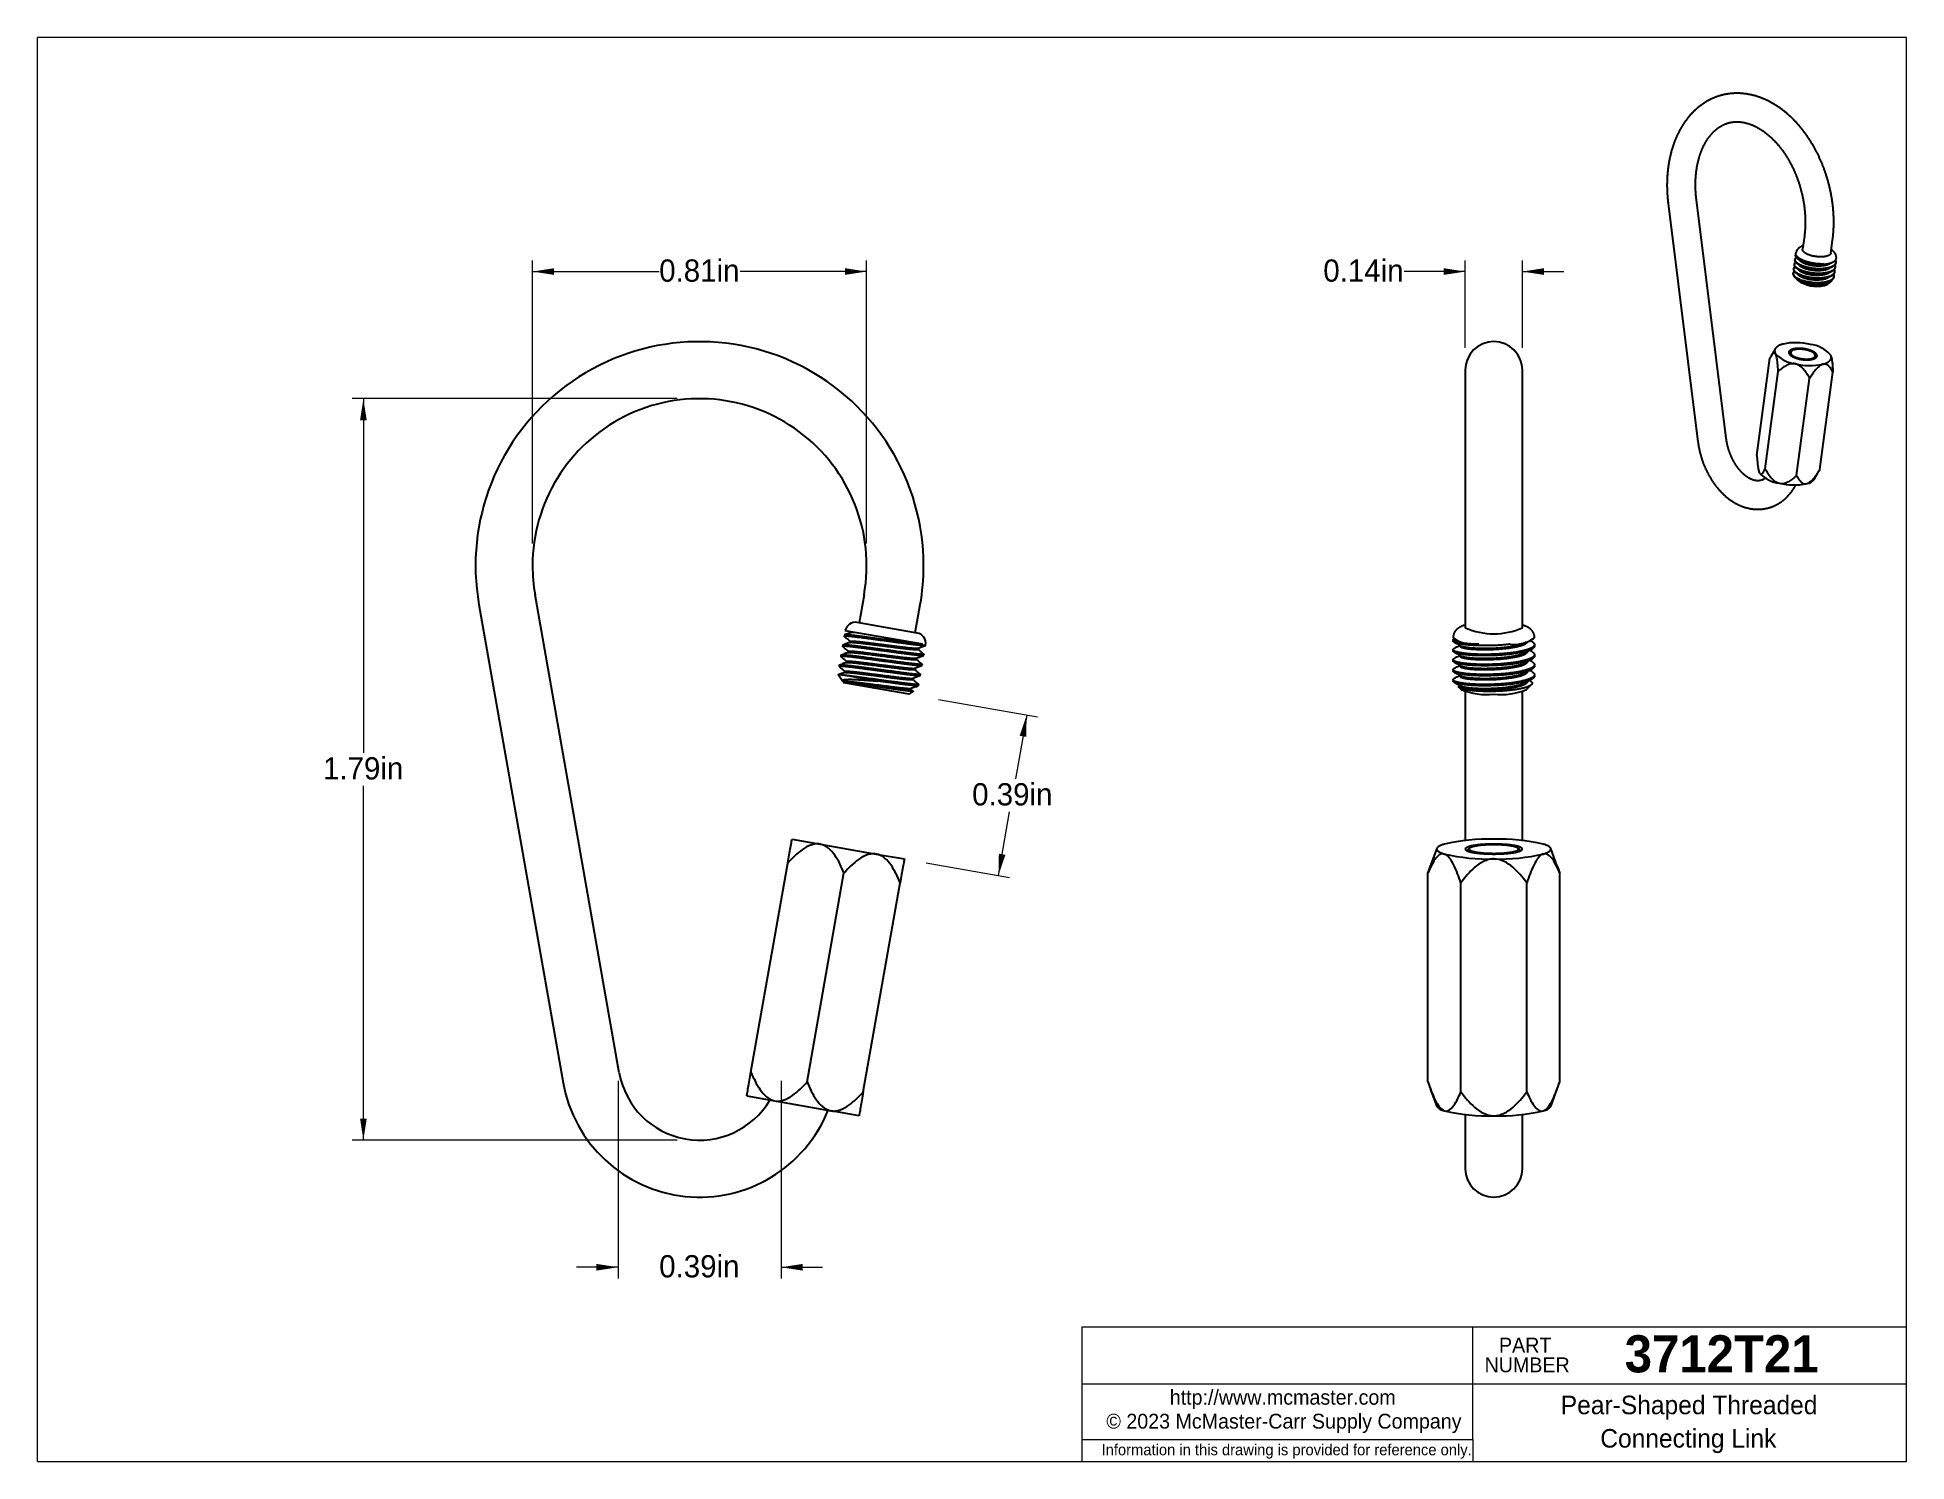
# Model space of a CAD drawing. Header units: inches. Extents: x 0.11 to 4.62, y 0.11 to 3.55.
import ezdxf

# ---------------------------------------------------------------- set-up
doc = ezdxf.new("R2010")
doc.units = ezdxf.units.IN
doc.header["$LTSCALE"] = 0.43009
doc.header["$MEASUREMENT"] = 0
doc.linetypes.add('SLD-Solid', pattern=[0])
doc.styles.add('SLDTEXTSTYLE0', font='ARIAL.TTF', dxfattribs={"width": 0.948})
doc.styles.add('SLDTEXTSTYLE1', font='ARIALBD.TTF', dxfattribs={"width": 0.948})
doc.dimstyles.new('SLDDIMSTYLE0', dxfattribs={"dimtxt": 0.052186, "dimasz": 0.052186, "dimexe": 0, "dimexo": 0.0625, "dimgap": 0.013047, "dimtad": 0, "dimtih": 1, "dimtoh": 1, "dimrnd": 1e-09, "dimdsep": 46, "dimtxsty": 'SLDTEXTSTYLE0', "dimsah": 1, "dimcen": 0.09, "dimadec": 0, "dimazin": 2, "dimtfac": 1, "dimtofl": 0, "dimtmove": 0, "dimatfit": 3, "dimfxl": 1, "dimfrac": 2, "dimtolj": 1, "dimtzin": 12, "dimarcsym": 0})
doc.dimstyles.new('SLDDIMSTYLE1', dxfattribs={"dimtxt": 0.052186, "dimasz": 0.052186, "dimexe": 0, "dimexo": 0.0625, "dimgap": 0.013047, "dimtad": 0, "dimtih": 1, "dimtoh": 1, "dimrnd": 1e-09, "dimzin": 12, "dimdsep": 46, "dimtxsty": 'SLDTEXTSTYLE0', "dimsah": 1, "dimcen": 0.09, "dimadec": 0, "dimazin": 3, "dimtfac": 1, "dimtofl": 0, "dimtmove": 0, "dimatfit": 3, "dimfxl": 1, "dimfrac": 2, "dimtolj": 1, "dimtzin": 12, "dimarcsym": 0})
doc.dimstyles.new('SLDDIMSTYLE2', dxfattribs={"dimtxt": 0.052186, "dimasz": 0.052186, "dimexe": 0, "dimexo": 0.0625, "dimgap": 0.013047, "dimtad": 0, "dimtih": 1, "dimtoh": 1, "dimrnd": 1e-09, "dimdsep": 46, "dimtxsty": 'SLDTEXTSTYLE0', "dimsah": 1, "dimcen": 0.09, "dimadec": 0, "dimazin": 2, "dimtfac": 1, "dimtmove": 0, "dimatfit": 0, "dimfxl": 1, "dimfrac": 2, "dimtolj": 1, "dimtzin": 12, "dimarcsym": 0})
doc.dimstyles.new('SLDDIMSTYLE3', dxfattribs={"dimtxt": 0.052186, "dimasz": 0.052186, "dimexe": 0, "dimexo": 0.0625, "dimgap": 0.013047, "dimtad": 0, "dimtih": 1, "dimtoh": 1, "dimrnd": 1e-09, "dimdsep": 46, "dimtxsty": 'SLDTEXTSTYLE0', "dimsah": 1, "dimcen": 0.09, "dimadec": 0, "dimazin": 2, "dimtfac": 1, "dimtdec": 3, "dimtmove": 0, "dimatfit": 0, "dimfxl": 1, "dimfrac": 2, "dimtolj": 1, "dimtzin": 12, "dimarcsym": 0})

msp = doc.modelspace()

# ---------------------------------------------------------------- texts
at = {"color": 7, "linetype": 'Continuous', "lineweight": 0, "attachment_point": 2}
for s, insert, char_height, style in [('3712T21', (4.1766, 0.4128), 0.0896, 'SLDTEXTSTYLE1'), ('Pear-Shaped Threaded', (4.098, 0.2668), 0.044801, 'SLDTEXTSTYLE0'), ('© 2023 McMaster-Carr Supply Company', (3.1192, 0.2231), 0.035841, 'SLDTEXTSTYLE0'), ('Connecting Link', (4.0961, 0.1862), 0.044801, 'SLDTEXTSTYLE0')]:
    msp.add_mtext(s, dxfattribs=dict(at, insert=insert, char_height=char_height, style=style))

# ---------------------------------------------------------------- blocks, each defined once
blk = doc.blocks.new('Shortened Dimensions Statement')
at = {"color": 7, "linetype": 'SLD-Solid', "lineweight": 18, "insert": (0.0223, 0.0141), "char_height": 0.026881, "attachment_point": 2, "style": 'SLDTEXTSTYLE0'}
blk.add_mtext('Information in this drawing is provided for reference only.', dxfattribs=at)
blk = doc.blocks.new('Internet')
at = {"color": 7, "linetype": 'SLD-Solid', "lineweight": 18, "insert": (0.0182, 0.0436), "char_height": 0.035841, "attachment_point": 2, "style": 'SLDTEXTSTYLE0'}
blk.add_mtext('http://www.mcmaster.com', dxfattribs=at)
blk = doc.blocks.new('Part Number Tag')
at = {"color": 7, "linetype": 'SLD-Solid', "lineweight": 18, "char_height": 0.03584, "attachment_point": 2, "style": 'SLDTEXTSTYLE0'}
for s, insert in [('PART', (0.0006, 0.0479)), ('NUMBER', (0.0053, 0.0002))]:
    blk.add_mtext(s, dxfattribs=dict(at, insert=insert))
blk = doc.blocks.new('_D')
at = {"color": 7, "linetype": 'SLD-Solid', "lineweight": 18}
for p, q in [((2.2846, 1.9487), (2.5241, 1.9065)), ((2.4976, 1.9112), (2.4705, 1.7574)), ((2.4293, 1.5234), (2.4564, 1.6772)), ((2.255, 1.5541), (2.4558, 1.5188))]:
    blk.add_line(p, q, dxfattribs=at)
for points in [[(2.4976, 1.9112), (2.4806, 1.8612), (2.4965, 1.8584)], [(2.4293, 1.5234), (2.4462, 1.5734), (2.4304, 1.5762)]]:
    blk.add_solid(points, dxfattribs=at)
at = {"color": 7, "linetype": 'SLD-Solid', "lineweight": 18, "insert": (2.3659, 1.7465), "char_height": 0.05376, "attachment_point": 1, "style": 'SLDTEXTSTYLE0'}
blk.add_mtext('0.39in', dxfattribs=at)
blk = doc.blocks.new('_D_1')
at = {"color": 7, "linetype": 'SLD-Solid', "lineweight": 18}
for p, q in [((1.6535, 2.6755), (0.8683, 2.6755)), ((0.8951, 2.6755), (0.8951, 1.82)), ((0.8951, 0.8841), (0.8951, 1.7399)), ((1.6535, 0.8841), (0.8683, 0.8841))]:
    blk.add_line(p, q, dxfattribs=at)
for points in [[(0.8951, 2.6755), (0.8871, 2.6233), (0.9032, 2.6233)], [(0.8951, 0.8841), (0.9032, 0.9363), (0.8871, 0.9363)]]:
    blk.add_solid(points, dxfattribs=at)
at = {"color": 7, "linetype": 'SLD-Solid', "lineweight": 18, "insert": (0.7976, 1.8092), "char_height": 0.05376, "attachment_point": 1, "style": 'SLDTEXTSTYLE0'}
blk.add_mtext('1.79in', dxfattribs=at)
blk = doc.blocks.new('_D_2')
at = {"color": 7, "linetype": 'SLD-Solid', "lineweight": 18}
for p, q in [((1.5105, 1.0272), (1.5105, 0.5502)), ((1.9042, 1.0272), (1.9042, 0.5502)), ((1.5105, 0.5771), (1.4101, 0.5771)), ((1.9042, 0.5771), (2.0045, 0.5771))]:
    blk.add_line(p, q, dxfattribs=at)
for points in [[(1.5105, 0.5771), (1.4583, 0.5851), (1.4583, 0.569)], [(1.9042, 0.5771), (1.9563, 0.569), (1.9563, 0.5851)]]:
    blk.add_solid(points, dxfattribs=at)
at = {"color": 7, "linetype": 'SLD-Solid', "lineweight": 18, "insert": (1.6098, 0.6063), "char_height": 0.05376, "attachment_point": 1, "style": 'SLDTEXTSTYLE0'}
blk.add_mtext('0.39in', dxfattribs=at)
blk = doc.blocks.new('_D_3')
at = {"color": 7, "linetype": 'SLD-Solid', "lineweight": 18}
for p, q in [((1.3038, 2.3257), (1.3038, 3.0094)), ((1.3038, 2.9825), (1.6098, 2.9825)), ((2.1108, 2.9825), (1.805, 2.9825)), ((2.1108, 2.3257), (2.1108, 3.0094))]:
    blk.add_line(p, q, dxfattribs=at)
for points in [[(1.3038, 2.9825), (1.3559, 2.9745), (1.3559, 2.9906)], [(2.1108, 2.9825), (2.0587, 2.9906), (2.0587, 2.9745)]]:
    blk.add_solid(points, dxfattribs=at)
at = {"color": 7, "linetype": 'SLD-Solid', "lineweight": 18, "insert": (1.6098, 3.0118), "char_height": 0.05376, "attachment_point": 1, "style": 'SLDTEXTSTYLE0'}
blk.add_mtext('0.81in', dxfattribs=at)
blk = doc.blocks.new('_D_4')
at = {"color": 7, "linetype": 'SLD-Solid', "lineweight": 18}
for p, q in [((3.5573, 2.9825), (3.4093, 2.9825)), ((3.5573, 2.7981), (3.5573, 3.0094)), ((3.6951, 2.7981), (3.6951, 3.0094)), ((3.6951, 2.9825), (3.7954, 2.9825))]:
    blk.add_line(p, q, dxfattribs=at)
for points in [[(3.5573, 2.9825), (3.5051, 2.9906), (3.5051, 2.9745)], [(3.6951, 2.9825), (3.7473, 2.9745), (3.7473, 2.9906)]]:
    blk.add_solid(points, dxfattribs=at)
at = {"color": 7, "linetype": 'SLD-Solid', "lineweight": 18, "insert": (3.2142, 3.0118), "char_height": 0.05376, "attachment_point": 1, "style": 'SLDTEXTSTYLE0'}
blk.add_mtext('0.14in', dxfattribs=at)

# ---------------------------------------------------------------- dimensions: what is measured, and where the dimension line sits
at = {"color": 7, "linetype": 'SLD-Solid', "lineweight": 18}
for base, p1, p2, dimstyle, picture, middle in [((2.1108, 2.9825), (1.3038, 2.2719), (2.1108, 2.2719), 'SLDDIMSTYLE0', '_D_3', (1.7074, 2.9825)), ((3.6951, 2.9825), (3.5573, 2.7444), (3.6951, 2.7444), 'SLDDIMSTYLE3', '_D_4', (3.3118, 2.9825)), ((1.9042, 0.5771), (1.5105, 1.081), (1.9042, 1.081), 'SLDDIMSTYLE2', '_D_2', (1.7074, 0.5771))]:
    dim = msp.add_linear_dim(base=base, p1=p1, p2=p2, dimstyle=dimstyle, dxfattribs=at)
    dim.commit()
    dim.dimension.update_dxf_attribs({"geometry": picture, "text_midpoint": middle, "dimtype": 160})
for base, p1, p2, angle, dimstyle, picture, middle in [((0.8951, 0.8841), (1.7073, 2.6755), (1.7073, 0.8841), 90, 'SLDDIMSTYLE1', '_D_1', (0.8951, 1.78)), ((2.4976, 1.9112), (2.2021, 1.5635), (2.2316, 1.958), 80.0055, 'SLDDIMSTYLE0', '_D', (2.4635, 1.7173))]:
    dim = msp.add_linear_dim(base=base, p1=p1, p2=p2, angle=angle, dimstyle=dimstyle, dxfattribs=at)
    dim.commit()
    dim.dimension.update_dxf_attribs({"geometry": picture, "text_midpoint": middle, "dimtype": 160})

# ---------------------------------------------------------------- linework, layer by layer
at = {"color": 7, "linetype": 'SLD-Solid', "lineweight": 18}
for p, q in [((0.1075, 0.1075), (0.1075, 3.5482)), ((4.6235, 3.5482), (0.1075, 3.5482)), ((4.6235, 0.1075), (4.6235, 3.5482)), ((4.6235, 0.4323), (2.631, 0.4323)), ((2.631, 0.4323), (2.631, 0.1075)), ((3.5751, 0.2957), (3.5751, 0.4323)), ((2.631, 0.2957), (4.6235, 0.2957)), ((3.5751, 0.1613), (3.5751, 0.2957)), ((2.631, 0.1613), (3.5751, 0.1613)), ((3.5751, 0.1613), (3.5751, 0.1075)), ((0.1075, 0.1075), (4.6235, 0.1075))]:
    msp.add_line(p, q, dxfattribs=at)
at = {"color": 7, "linetype": 'SLD-Solid', "lineweight": 25}
for p, q in [((4.0473, 3.1471), (4.1193, 2.5714)), ((4.1877, 2.5799), (4.1157, 3.1557)), ((4.3764, 3.0678), (4.3721, 3.0363)), ((4.4404, 3.0271), (4.4447, 3.0587)), ((4.351, 2.9895), (4.3508, 2.9881)), ((4.3525, 3.0008), (4.3523, 2.9994)), ((4.354, 3.0121), (4.3538, 3.0107)), ((4.3555, 3.0233), (4.3553, 3.0219)), ((4.4491, 2.9807), (4.4493, 2.9821)), ((4.4506, 2.992), (4.4508, 2.9934)), ((4.4521, 3.0032), (4.4523, 3.0046)), ((4.3528, 2.97), (4.3543, 2.9684)), ((4.3587, 2.9636), (4.3602, 2.9619)), ((4.4324, 2.9522), (4.4371, 2.9553)), ((4.4476, 2.9694), (4.4478, 2.9708)), ((4.2618, 2.5382), (4.2933, 2.773)), ((4.306, 2.796), (4.2957, 2.7777)), ((4.3467, 2.7913), (4.342, 2.7884)), ((4.4042, 2.78), (4.4005, 2.7841)), ((4.4416, 2.7758), (4.441, 2.7779)), ((3.5573, 2.7444), (3.5573, 2.1899)), ((3.6951, 2.1899), (3.6951, 2.7444)), ((4.2817, 2.5063), (4.3131, 2.7411)), ((4.3578, 2.4895), (4.3892, 2.7243)), ((4.414, 2.5045), (4.4455, 2.7394)), ((4.2657, 2.5018), (4.2663, 2.4997)), ((4.4013, 2.4816), (4.4116, 2.4999)), ((1.1742, 2.178), (1.3777, 1.0229)), ((1.5134, 1.0468), (1.3099, 2.2019)), ((2.1047, 2.2019), (2.0928, 2.1341)), ((2.2285, 2.1101), (2.2404, 2.178)), ((3.5573, 2.1899), (3.5573, 2.1221)), ((3.6951, 2.1221), (3.6951, 2.1899)), ((2.2333, 2.1093), (2.0879, 2.1349)), ((2.0533, 2.08), (2.0527, 2.077)), ((2.0575, 2.1043), (2.057, 2.1012)), ((2.2464, 2.082), (2.0594, 2.1149)), ((2.0711, 2.0894), (2.0706, 2.0865)), ((2.0752, 2.1122), (2.0749, 2.1107)), ((2.253, 2.0792), (2.2533, 2.0808)), ((3.5278, 2.0932), (3.5278, 2.0902)), ((3.5437, 2.08), (3.5437, 2.0781)), ((3.7025, 2.0863), (3.7049, 2.0876)), ((3.7177, 2.0889), (3.7148, 2.0905)), ((3.7246, 2.0781), (3.7246, 2.0811)), ((2.049, 2.0558), (2.0485, 2.0528)), ((2.0626, 2.0409), (2.0621, 2.038)), ((2.0669, 2.0651), (2.0664, 2.0623)), ((2.2309, 2.0456), (2.2314, 2.0485)), ((2.2351, 2.0699), (2.2356, 2.0727)), ((2.2445, 2.0307), (2.245, 2.0338)), ((2.2487, 2.055), (2.2493, 2.058)), ((3.5278, 2.069), (3.5278, 2.066)), ((3.5278, 2.0448), (3.5278, 2.0418)), ((3.5437, 2.0557), (3.5437, 2.0539)), ((3.7177, 2.0647), (3.7125, 2.0675)), ((3.7177, 2.0404), (3.7125, 2.0433)), ((3.7246, 2.0539), (3.7246, 2.0569)), ((3.7246, 2.0296), (3.7246, 2.0327)), ((2.0426, 2.0081), (2.0528, 1.9935)), ((2.0447, 2.0316), (2.0442, 2.0285)), ((2.0537, 1.9926), (2.054, 1.9923)), ((2.0541, 1.9924), (2.054, 1.9919)), ((2.054, 1.9918), (2.056, 1.989)), ((2.2135, 1.9612), (2.056, 1.989)), ((2.0583, 2.0167), (2.0578, 2.0138)), ((2.0688, 2.0055), (2.1379, 1.9933)), ((2.2223, 1.9972), (2.2228, 2)), ((2.2266, 2.0214), (2.2271, 2.0243)), ((2.2402, 2.0065), (2.2407, 2.0095)), ((3.5278, 2.0205), (3.5278, 2.0175)), ((3.5278, 1.9963), (3.5278, 1.9933)), ((3.5437, 2.0315), (3.5437, 2.0296)), ((3.5437, 2.0073), (3.5437, 2.0054)), ((3.7177, 2.0162), (3.7125, 2.019)), ((3.713, 1.9945), (3.7125, 1.9948)), ((3.7246, 2.0054), (3.7246, 2.0084)), ((2.2135, 1.9612), (2.2235, 1.9683)), ((2.218, 1.9729), (2.2186, 1.9758)), ((2.2235, 1.9685), (2.2181, 1.9731)), ((2.2359, 1.9823), (2.2365, 1.9853)), ((3.5423, 1.9777), (3.5475, 1.9727)), ((3.5437, 1.983), (3.5437, 1.9812)), ((3.5573, 1.9681), (3.5573, 1.6081)), ((3.6951, 1.6081), (3.6951, 1.9681)), ((3.7049, 1.9727), (3.7168, 1.9843)), ((1.9307, 1.6113), (1.9985, 1.5993)), ((1.9985, 1.5993), (2.1342, 1.5754)), ((3.4887, 1.5889), (3.4727, 1.5459)), ((3.5674, 1.5892), (3.5614, 1.5833)), ((3.691, 1.5833), (3.6849, 1.5892)), ((3.7796, 1.5459), (3.7637, 1.5889)), ((1.8315, 1.0486), (1.9205, 1.5536)), ((2.1342, 1.5754), (2.2021, 1.5635)), ((1.9672, 1.0247), (2.0562, 1.5297)), ((2.1029, 1.0008), (2.1919, 1.5058)), ((3.4671, 1.0247), (3.4671, 1.5297)), ((3.5466, 1.0008), (3.5466, 1.5058)), ((3.7057, 1.0008), (3.7057, 1.5058)), ((3.7853, 1.0247), (3.7853, 1.5297)), ((3.4727, 1.0085), (3.4887, 0.9655)), ((3.7637, 0.9655), (3.7796, 1.0085)), ((1.8214, 0.9909), (1.8892, 0.979)), ((1.8892, 0.979), (2.0249, 0.9551)), ((2.0928, 0.9431), (2.0249, 0.9551)), ((3.5573, 0.9463), (3.5573, 0.8152)), ((3.6951, 0.8152), (3.6951, 0.9463))]:
    msp.add_line(p, q, dxfattribs=at)
at = {"color": 7, "linetype": 'SLD-Solid', "lineweight": 25, "flags": 128}
for points in [[(4.4237, 3.0008), (4.4222, 3.0007), (4.4206, 3.0007), (4.419, 3.0007), (4.4174, 3.0007), (4.4158, 3.0007), (4.4142, 3.0008), (4.4126, 3.0008), (4.411, 3.0009), (4.4093, 3.001), (4.4077, 3.0012), (4.406, 3.0013), (4.4044, 3.0015), (4.4027, 3.0017), (4.401, 3.002), (4.3994, 3.0022), (4.3978, 3.0025), (4.3961, 3.0028), (4.3945, 3.0031), (4.3929, 3.0034), (4.3913, 3.0037), (4.3897, 3.0041), (4.3882, 3.0045), (4.3866, 3.0049), (4.3851, 3.0053), (4.3836, 3.0058), (4.3821, 3.0062), (4.3807, 3.0067), (4.3792, 3.0072), (4.3778, 3.0077), (4.3765, 3.0082), (4.3751, 3.0087), (4.3738, 3.0093), (4.3726, 3.0098), (4.3714, 3.0104), (4.3702, 3.011), (4.369, 3.0116), (4.3679, 3.0122), (4.3668, 3.0128), (4.3658, 3.0134), (4.3649, 3.0141), (4.3639, 3.0147), (4.363, 3.0153), (4.3622, 3.016), (4.3614, 3.0166), (4.3607, 3.0173), (4.36, 3.018), (4.3594, 3.0186), (4.3588, 3.0193), (4.3583, 3.02), (4.3578, 3.0206), (4.3574, 3.0213), (4.357, 3.022), (4.3567, 3.0226), (4.3564, 3.0233), (4.3562, 3.024), (4.3561, 3.0246), (4.356, 3.0253), (4.3559, 3.0259), (4.356, 3.0266), (4.356, 3.027)], [(4.4404, 3.0271), (4.4404, 3.0267), (4.4402, 3.0262), (4.44, 3.0257), (4.4398, 3.0252), (4.4395, 3.0247), (4.4391, 3.0242), (4.4387, 3.0237), (4.4382, 3.0233), (4.4377, 3.0228), (4.4371, 3.0224), (4.4365, 3.022), (4.4358, 3.0216), (4.4351, 3.0212), (4.4343, 3.0209), (4.4335, 3.0205), (4.4326, 3.0202), (4.4317, 3.0199), (4.4308, 3.0196), (4.4298, 3.0194), (4.4288, 3.0191), (4.4277, 3.0189), (4.4266, 3.0187), (4.4255, 3.0185), (4.4243, 3.0184), (4.4231, 3.0182), (4.4219, 3.0181), (4.4206, 3.018), (4.4194, 3.0179), (4.4181, 3.0179), (4.4168, 3.0179), (4.4154, 3.0179), (4.4141, 3.0179), (4.4127, 3.0179), (4.4114, 3.018), (4.41, 3.0181), (4.4086, 3.0182), (4.4072, 3.0183), (4.4059, 3.0185), (4.4045, 3.0187), (4.4031, 3.0188), (4.4017, 3.0191), (4.4003, 3.0193), (4.399, 3.0196), (4.3976, 3.0198), (4.3963, 3.0201), (4.395, 3.0205), (4.3937, 3.0208), (4.3924, 3.0212), (4.3912, 3.0215), (4.3899, 3.0219), (4.3887, 3.0223), (4.3875, 3.0227), (4.3864, 3.0232), (4.3853, 3.0236), (4.3842, 3.0241), (4.3832, 3.0246), (4.3822, 3.025), (4.3812, 3.0255), (4.3803, 3.026), (4.3794, 3.0266), (4.3786, 3.0271), (4.3778, 3.0276), (4.3771, 3.0282), (4.3764, 3.0287), (4.3757, 3.0292), (4.3751, 3.0298), (4.3746, 3.0304), (4.3741, 3.0309), (4.3736, 3.0315), (4.3733, 3.032), (4.3729, 3.0326), (4.3727, 3.0332), (4.3724, 3.0337), (4.3723, 3.0343), (4.3722, 3.0348), (4.3721, 3.0354), (4.3721, 3.0359), (4.3721, 3.0363)], [(4.447, 2.9759), (4.4472, 2.9754), (4.4476, 2.9742), (4.4478, 2.973), (4.4479, 2.9718), (4.4477, 2.9705), (4.4475, 2.9693), (4.447, 2.9682), (4.4464, 2.967), (4.4456, 2.9659), (4.4446, 2.9649), (4.4435, 2.9639), (4.4423, 2.9629), (4.4409, 2.962), (4.4394, 2.9611), (4.4377, 2.9603), (4.4359, 2.9596), (4.4341, 2.9589), (4.4321, 2.9583), (4.4301, 2.9578), (4.4279, 2.9572), (4.4257, 2.9568), (4.4231, 2.9564), (4.4204, 2.956), (4.4177, 2.9557), (4.4147, 2.9555), (4.4117, 2.9554), (4.4086, 2.9553), (4.4055, 2.9553), (4.4024, 2.9554), (4.3993, 2.9556), (4.3964, 2.9558), (4.3936, 2.9561), (4.3908, 2.9565), (4.3881, 2.9569), (4.3854, 2.9574), (4.3828, 2.9579), (4.3802, 2.9585), (4.3777, 2.9591), (4.3752, 2.9598), (4.3727, 2.9605), (4.3703, 2.9613), (4.368, 2.9621), (4.3657, 2.963), (4.3636, 2.9639), (4.3617, 2.9648), (4.3598, 2.9658), (4.3581, 2.9667), (4.3566, 2.9677), (4.3552, 2.9687), (4.3539, 2.9698), (4.3528, 2.9708), (4.3519, 2.9718), (4.3511, 2.9728), (4.3505, 2.9738), (4.35, 2.9748), (4.3496, 2.9758), (4.3495, 2.9768), (4.3494, 2.9777), (4.3494, 2.9777)], [(4.325, 2.8074), (4.3236, 2.807), (4.3222, 2.8066), (4.3209, 2.8062), (4.3197, 2.8057), (4.3184, 2.8053), (4.3173, 2.8048), (4.3161, 2.8043), (4.3151, 2.8037), (4.314, 2.8032), (4.313, 2.8026), (4.3121, 2.8021), (4.3112, 2.8015), (4.3104, 2.8009), (4.3096, 2.8002), (4.3089, 2.7996), (4.3082, 2.799), (4.3076, 2.7983), (4.3071, 2.7976), (4.3066, 2.7969), (4.3061, 2.7962), (4.3057, 2.7955), (4.3054, 2.7948), (4.3051, 2.7941), (4.3049, 2.7933), (4.3047, 2.7926), (4.3046, 2.7918), (4.3046, 2.791), (4.3046, 2.7903), (4.3047, 2.7895), (4.3048, 2.7887), (4.305, 2.7879), (4.3052, 2.7871), (4.3055, 2.7863), (4.3059, 2.7855), (4.3063, 2.7847), (4.3068, 2.7839)], [(4.349, 2.7952), (4.348, 2.7949), (4.3471, 2.7946), (4.3462, 2.7943), (4.3454, 2.794), (4.3446, 2.7937), (4.3438, 2.7933), (4.3431, 2.7929), (4.3425, 2.7925), (4.3419, 2.7921), (4.3413, 2.7917), (4.3408, 2.7912), (4.3404, 2.7908), (4.34, 2.7903), (4.3397, 2.7898), (4.3394, 2.7893), (4.3391, 2.7888), (4.339, 2.7883), (4.3389, 2.7878), (4.3388, 2.7872), (4.3388, 2.7867), (4.3388, 2.7862), (4.339, 2.7856), (4.3391, 2.7851), (4.3393, 2.7845), (4.3396, 2.7839), (4.3399, 2.7834), (4.3403, 2.7828), (4.3408, 2.7823), (4.3413, 2.7817), (4.3418, 2.7811), (4.3424, 2.7806), (4.343, 2.78), (4.3437, 2.7795), (4.3445, 2.779), (4.3453, 2.7784), (4.3461, 2.7779), (4.347, 2.7774), (4.3479, 2.7769), (4.3489, 2.7764), (4.3499, 2.7759), (4.3509, 2.7754), (4.352, 2.775), (4.3531, 2.7745), (4.3542, 2.7741), (4.3554, 2.7737), (4.3566, 2.7733), (4.3578, 2.7729), (4.3591, 2.7725), (4.3604, 2.7721), (4.3617, 2.7718), (4.363, 2.7715), (4.3643, 2.7712), (4.3657, 2.7709), (4.367, 2.7706), (4.3684, 2.7704), (4.3698, 2.7702), (4.3712, 2.77), (4.3725, 2.7698), (4.3739, 2.7697), (4.3753, 2.7695), (4.3767, 2.7694), (4.3781, 2.7693), (4.3794, 2.7693), (4.3808, 2.7692), (4.3821, 2.7692), (4.3835, 2.7692), (4.3848, 2.7692), (4.3861, 2.7693), (4.3873, 2.7694), (4.3886, 2.7694), (4.3898, 2.7696), (4.391, 2.7697), (4.3921, 2.7699), (4.3933, 2.77), (4.3944, 2.7702), (4.3954, 2.7705), (4.3965, 2.7707), (4.3975, 2.771), (4.3984, 2.7713), (4.3993, 2.7716), (4.4002, 2.7719), (4.401, 2.7722), (4.4018, 2.7726), (4.4025, 2.773), (4.4032, 2.7734), (4.4038, 2.7738), (4.4044, 2.7742), (4.4049, 2.7746), (4.4054, 2.7751), (4.4058, 2.7755), (4.4061, 2.776), (4.4064, 2.7765), (4.4067, 2.777), (4.4069, 2.7775), (4.407, 2.778), (4.4071, 2.7786), (4.4072, 2.7791), (4.4071, 2.7796), (4.4071, 2.7802), (4.4069, 2.7807), (4.4067, 2.7813), (4.4065, 2.7818), (4.4062, 2.7824), (4.4058, 2.783), (4.4054, 2.7835), (4.4049, 2.7841), (4.4044, 2.7846), (4.4039, 2.7852), (4.4032, 2.7857), (4.4026, 2.7863), (4.4019, 2.7868), (4.4011, 2.7874), (4.4003, 2.7879), (4.3994, 2.7884), (4.3985, 2.7889), (4.3976, 2.7894), (4.3966, 2.7899), (4.3956, 2.7904), (4.3945, 2.7909), (4.3934, 2.7913), (4.3923, 2.7918), (4.3911, 2.7922), (4.3899, 2.7926), (4.3887, 2.793), (4.3875, 2.7934), (4.3862, 2.7937), (4.3849, 2.7941), (4.3836, 2.7944), (4.3823, 2.7947), (4.381, 2.795), (4.3796, 2.7953), (4.3782, 2.7955), (4.3769, 2.7958), (4.3755, 2.796), (4.3741, 2.7962), (4.3727, 2.7963), (4.3713, 2.7965), (4.37, 2.7966), (4.3686, 2.7967), (4.3672, 2.7968), (4.3658, 2.7968), (4.3645, 2.7968), (4.3632, 2.7969), (4.3618, 2.7968), (4.3605, 2.7968), (4.3593, 2.7967), (4.358, 2.7967), (4.3568, 2.7966), (4.3556, 2.7964), (4.3544, 2.7963), (4.3532, 2.7961), (4.3521, 2.7959), (4.351, 2.7957), (4.35, 2.7955), (4.349, 2.7952)], [(4.3938, 2.7725), (4.3947, 2.7727), (4.3955, 2.773), (4.3963, 2.7733), (4.3971, 2.7736), (4.3978, 2.7739), (4.3985, 2.7743), (4.3991, 2.7747), (4.3997, 2.775), (4.4002, 2.7754), (4.4007, 2.7759), (4.4011, 2.7763), (4.4015, 2.7767), (4.4018, 2.7772), (4.4021, 2.7776), (4.4023, 2.7781), (4.4025, 2.7786), (4.4025, 2.7791), (4.4026, 2.7796), (4.4026, 2.7801), (4.4025, 2.7806), (4.4024, 2.7811), (4.4022, 2.7816), (4.4019, 2.7821), (4.4016, 2.7826), (4.4013, 2.7832), (4.4009, 2.7837), (4.4004, 2.7842), (4.3999, 2.7847), (4.3993, 2.7852), (4.3987, 2.7858), (4.3981, 2.7863), (4.3974, 2.7868), (4.3966, 2.7873), (4.3958, 2.7877), (4.395, 2.7882), (4.3941, 2.7887), (4.3931, 2.7891), (4.3922, 2.7896), (4.3912, 2.79), (4.3901, 2.7904), (4.3891, 2.7908), (4.388, 2.7912), (4.3868, 2.7916), (4.3857, 2.7919), (4.3845, 2.7923), (4.3833, 2.7926), (4.3821, 2.7929), (4.3809, 2.7932), (4.3796, 2.7935), (4.3783, 2.7937), (4.3771, 2.7939), (4.3758, 2.7941), (4.3745, 2.7943), (4.3732, 2.7945), (4.3719, 2.7946), (4.3706, 2.7947), (4.3693, 2.7948), (4.3681, 2.7949), (4.3668, 2.795), (4.3655, 2.795), (4.3643, 2.795), (4.3631, 2.795), (4.3619, 2.7949), (4.3607, 2.7949), (4.3595, 2.7948), (4.3584, 2.7947), (4.3573, 2.7946), (4.3562, 2.7944), (4.3551, 2.7942), (4.3541, 2.794), (4.3531, 2.7938), (4.3522, 2.7936), (4.3513, 2.7933), (4.3504, 2.7931), (4.3496, 2.7928), (4.3489, 2.7924), (4.3481, 2.7921), (4.3474, 2.7918), (4.3468, 2.7914), (4.3462, 2.791), (4.3457, 2.7906), (4.3452, 2.7902), (4.3448, 2.7898), (4.3444, 2.7893), (4.3441, 2.7889), (4.3439, 2.7884), (4.3437, 2.788), (4.3435, 2.7875), (4.3434, 2.787), (4.3434, 2.7865), (4.3434, 2.786), (4.3435, 2.7855), (4.3436, 2.785), (4.3438, 2.7845), (4.344, 2.7839), (4.3443, 2.7834), (4.3447, 2.7829), (4.3451, 2.7824), (4.3455, 2.7818), (4.346, 2.7813), (4.3466, 2.7808), (4.3472, 2.7803), (4.3479, 2.7798), (4.3486, 2.7793), (4.3493, 2.7788), (4.3501, 2.7783), (4.351, 2.7778), (4.3519, 2.7774), (4.3528, 2.7769), (4.3538, 2.7765), (4.3548, 2.776), (4.3558, 2.7756), (4.3569, 2.7752), (4.358, 2.7748), (4.3591, 2.7745), (4.3603, 2.7741), (4.3614, 2.7738), (4.3626, 2.7734), (4.3639, 2.7731), (4.3651, 2.7729), (4.3663, 2.7726), (4.3676, 2.7723), (4.3689, 2.7721), (4.3702, 2.7719), (4.3715, 2.7717), (4.3728, 2.7716), (4.374, 2.7714), (4.3753, 2.7713), (4.3766, 2.7712), (4.3779, 2.7711), (4.3792, 2.7711), (4.3804, 2.7711), (4.3817, 2.7711), (4.3829, 2.7711), (4.3841, 2.7711), (4.3853, 2.7712), (4.3864, 2.7713), (4.3876, 2.7714), (4.3887, 2.7715), (4.3898, 2.7717), (4.3908, 2.7718), (4.3918, 2.772), (4.3928, 2.7722), (4.3938, 2.7725)], [(4.421, 2.7587), (4.4224, 2.759), (4.4237, 2.7595), (4.425, 2.7599), (4.4263, 2.7603), (4.4275, 2.7608), (4.4287, 2.7613), (4.4298, 2.7618), (4.4309, 2.7623), (4.4319, 2.7629), (4.4329, 2.7634), (4.4338, 2.764), (4.4347, 2.7646), (4.4356, 2.7652), (4.4363, 2.7658), (4.437, 2.7665), (4.4377, 2.7671), (4.4383, 2.7678), (4.4389, 2.7684), (4.4394, 2.7691), (4.4398, 2.7698), (4.4402, 2.7705), (4.4406, 2.7713), (4.4408, 2.772), (4.441, 2.7727), (4.4412, 2.7735), (4.4413, 2.7743), (4.4414, 2.775), (4.4413, 2.7758), (4.4413, 2.7766), (4.4411, 2.7774), (4.441, 2.7781), (4.4407, 2.7789), (4.4404, 2.7797), (4.44, 2.7805), (4.4396, 2.7813), (4.4392, 2.7821)], [(3.5068, 1.5993), (3.5049, 1.5987), (3.503, 1.5981), (3.5013, 1.5975), (3.4996, 1.5969), (3.4981, 1.5962), (3.4967, 1.5956), (3.4954, 1.5949), (3.4942, 1.5942), (3.4931, 1.5936), (3.4921, 1.5929), (3.4912, 1.5922), (3.4905, 1.5915), (3.4898, 1.5909), (3.4893, 1.5902), (3.4889, 1.5895), (3.4886, 1.5888), (3.4884, 1.5881), (3.4884, 1.5874), (3.4884, 1.5867), (3.4886, 1.586), (3.4889, 1.5853), (3.4893, 1.5846), (3.4898, 1.5839), (3.4905, 1.5832), (3.4912, 1.5825), (3.4921, 1.5819), (3.4931, 1.5812), (3.4942, 1.5805), (3.4954, 1.5799), (3.4967, 1.5792), (3.4981, 1.5786), (3.4996, 1.5779), (3.5013, 1.5773), (3.503, 1.5767), (3.5049, 1.576), (3.5068, 1.5754)], [(3.6262, 1.5993), (3.6234, 1.5993), (3.6206, 1.5993), (3.6178, 1.5993), (3.6151, 1.5992), (3.6123, 1.5991), (3.6096, 1.599), (3.6069, 1.5989), (3.6042, 1.5987), (3.6016, 1.5986), (3.599, 1.5984), (3.5965, 1.5982), (3.594, 1.598), (3.5915, 1.5977), (3.5891, 1.5975), (3.5868, 1.5972), (3.5846, 1.5969), (3.5824, 1.5966), (3.5802, 1.5963), (3.5782, 1.596), (3.5762, 1.5956), (3.5744, 1.5953), (3.5726, 1.5949), (3.5708, 1.5945), (3.5692, 1.5941), (3.5677, 1.5937), (3.5663, 1.5933), (3.5649, 1.5929), (3.5637, 1.5924), (3.5626, 1.592), (3.5616, 1.5915), (3.5606, 1.5911), (3.5598, 1.5906), (3.5591, 1.5901), (3.5586, 1.5897), (3.5581, 1.5892), (3.5577, 1.5887), (3.5575, 1.5882), (3.5573, 1.5877), (3.5573, 1.5873), (3.5574, 1.5868), (3.5576, 1.5863), (3.5579, 1.5858), (3.5583, 1.5853), (3.5588, 1.5849), (3.5595, 1.5844), (3.5602, 1.5839), (3.5611, 1.5835), (3.5621, 1.583), (3.5631, 1.5826), (3.5643, 1.5821), (3.5656, 1.5817), (3.567, 1.5813), (3.5685, 1.5809), (3.57, 1.5805), (3.5717, 1.5801), (3.5734, 1.5797), (3.5753, 1.5793), (3.5772, 1.579), (3.5792, 1.5786), (3.5813, 1.5783), (3.5835, 1.578), (3.5857, 1.5777), (3.588, 1.5774), (3.5903, 1.5772), (3.5927, 1.5769), (3.5952, 1.5767), (3.5977, 1.5765), (3.6003, 1.5763), (3.6029, 1.5761), (3.6056, 1.576), (3.6082, 1.5758), (3.6109, 1.5757), (3.6137, 1.5756), (3.6164, 1.5755), (3.6192, 1.5755), (3.622, 1.5754), (3.6248, 1.5754), (3.6276, 1.5754), (3.6304, 1.5754), (3.6331, 1.5755), (3.6359, 1.5755), (3.6387, 1.5756), (3.6414, 1.5757), (3.6441, 1.5758), (3.6468, 1.576), (3.6494, 1.5761), (3.6521, 1.5763), (3.6546, 1.5765), (3.6571, 1.5767), (3.6596, 1.5769), (3.662, 1.5772), (3.6644, 1.5774), (3.6667, 1.5777), (3.6689, 1.578), (3.6711, 1.5783), (3.6731, 1.5786), (3.6751, 1.579), (3.6771, 1.5793), (3.6789, 1.5797), (3.6807, 1.5801), (3.6823, 1.5805), (3.6839, 1.5809), (3.6854, 1.5813), (3.6868, 1.5817), (3.688, 1.5821), (3.6892, 1.5826), (3.6903, 1.583), (3.6913, 1.5835), (3.6921, 1.5839), (3.6929, 1.5844), (3.6935, 1.5849), (3.6941, 1.5853), (3.6945, 1.5858), (3.6948, 1.5863), (3.695, 1.5868), (3.6951, 1.5873), (3.695, 1.5877), (3.6949, 1.5882), (3.6946, 1.5887), (3.6943, 1.5892), (3.6938, 1.5897), (3.6932, 1.5901), (3.6925, 1.5906), (3.6917, 1.5911), (3.6908, 1.5915), (3.6898, 1.592), (3.6886, 1.5924), (3.6874, 1.5929), (3.6861, 1.5933), (3.6846, 1.5937), (3.6831, 1.5941), (3.6815, 1.5945), (3.6798, 1.5949), (3.678, 1.5953), (3.6761, 1.5956), (3.6741, 1.596), (3.6721, 1.5963), (3.67, 1.5966), (3.6678, 1.5969), (3.6655, 1.5972), (3.6632, 1.5975), (3.6608, 1.5977), (3.6584, 1.598), (3.6559, 1.5982), (3.6533, 1.5984), (3.6508, 1.5986), (3.6481, 1.5987), (3.6455, 1.5989), (3.6428, 1.599), (3.64, 1.5991), (3.6373, 1.5992), (3.6345, 1.5993), (3.6318, 1.5993), (3.629, 1.5993), (3.6262, 1.5993)], [(3.6262, 1.577), (3.6288, 1.577), (3.6314, 1.5771), (3.634, 1.5771), (3.6365, 1.5772), (3.6391, 1.5773), (3.6416, 1.5774), (3.6441, 1.5775), (3.6466, 1.5777), (3.649, 1.5778), (3.6514, 1.578), (3.6537, 1.5782), (3.656, 1.5784), (3.6582, 1.5787), (3.6604, 1.5789), (3.6625, 1.5792), (3.6645, 1.5795), (3.6665, 1.5797), (3.6684, 1.5801), (3.6702, 1.5804), (3.6719, 1.5807), (3.6735, 1.5811), (3.6751, 1.5814), (3.6765, 1.5818), (3.6779, 1.5822), (3.6791, 1.5826), (3.6803, 1.583), (3.6813, 1.5834), (3.6822, 1.5838), (3.6831, 1.5843), (3.6838, 1.5847), (3.6844, 1.5851), (3.6849, 1.5856), (3.6853, 1.586), (3.6856, 1.5865), (3.6858, 1.5869), (3.6858, 1.5874), (3.6858, 1.5878), (3.6856, 1.5883), (3.6853, 1.5887), (3.6849, 1.5892), (3.6844, 1.5896), (3.6838, 1.5901), (3.6831, 1.5905), (3.6822, 1.5909), (3.6813, 1.5913), (3.6803, 1.5918), (3.6791, 1.5922), (3.6779, 1.5926), (3.6765, 1.5929), (3.6751, 1.5933), (3.6735, 1.5937), (3.6719, 1.594), (3.6702, 1.5944), (3.6684, 1.5947), (3.6665, 1.595), (3.6645, 1.5953), (3.6625, 1.5956), (3.6604, 1.5959), (3.6582, 1.5961), (3.656, 1.5964), (3.6537, 1.5966), (3.6514, 1.5968), (3.649, 1.597), (3.6466, 1.5971), (3.6441, 1.5973), (3.6416, 1.5974), (3.6391, 1.5975), (3.6365, 1.5976), (3.634, 1.5977), (3.6314, 1.5977), (3.6288, 1.5977), (3.6262, 1.5977), (3.6236, 1.5977), (3.621, 1.5977), (3.6184, 1.5977), (3.6158, 1.5976), (3.6133, 1.5975), (3.6107, 1.5974), (3.6082, 1.5973), (3.6058, 1.5971), (3.6033, 1.597), (3.601, 1.5968), (3.5986, 1.5966), (3.5963, 1.5964), (3.5941, 1.5961), (3.592, 1.5959), (3.5899, 1.5956), (3.5878, 1.5953), (3.5859, 1.595), (3.584, 1.5947), (3.5822, 1.5944), (3.5805, 1.594), (3.5788, 1.5937), (3.5773, 1.5933), (3.5759, 1.5929), (3.5745, 1.5926), (3.5732, 1.5922), (3.5721, 1.5918), (3.571, 1.5913), (3.5701, 1.5909), (3.5693, 1.5905), (3.5685, 1.5901), (3.5679, 1.5896), (3.5674, 1.5892), (3.567, 1.5887), (3.5667, 1.5883), (3.5666, 1.5878), (3.5665, 1.5874), (3.5666, 1.5869), (3.5667, 1.5865), (3.567, 1.586), (3.5674, 1.5856), (3.5679, 1.5851), (3.5685, 1.5847), (3.5693, 1.5843), (3.5701, 1.5838), (3.571, 1.5834), (3.5721, 1.583), (3.5732, 1.5826), (3.5745, 1.5822), (3.5759, 1.5818), (3.5773, 1.5814), (3.5788, 1.5811), (3.5805, 1.5807), (3.5822, 1.5804), (3.584, 1.5801), (3.5859, 1.5797), (3.5878, 1.5795), (3.5899, 1.5792), (3.592, 1.5789), (3.5941, 1.5787), (3.5963, 1.5784), (3.5986, 1.5782), (3.601, 1.578), (3.6033, 1.5778), (3.6058, 1.5777), (3.6082, 1.5775), (3.6107, 1.5774), (3.6133, 1.5773), (3.6158, 1.5772), (3.6184, 1.5771), (3.621, 1.5771), (3.6236, 1.577), (3.6262, 1.577)], [(3.7455, 1.5754), (3.7475, 1.576), (3.7493, 1.5767), (3.7511, 1.5773), (3.7527, 1.5779), (3.7542, 1.5786), (3.7557, 1.5792), (3.757, 1.5799), (3.7582, 1.5805), (3.7593, 1.5812), (3.7603, 1.5819), (3.7611, 1.5825), (3.7619, 1.5832), (3.7625, 1.5839), (3.763, 1.5846), (3.7634, 1.5853), (3.7637, 1.586), (3.7639, 1.5867), (3.764, 1.5874), (3.7639, 1.5881), (3.7637, 1.5888), (3.7634, 1.5895), (3.763, 1.5902), (3.7625, 1.5909), (3.7619, 1.5915), (3.7611, 1.5922), (3.7603, 1.5929), (3.7593, 1.5936), (3.7582, 1.5942), (3.757, 1.5949), (3.7557, 1.5956), (3.7542, 1.5962), (3.7527, 1.5969), (3.7511, 1.5975), (3.7493, 1.5981), (3.7475, 1.5987), (3.7455, 1.5993)]]:
    msp.add_lwpolyline(points, dxfattribs=at)
at = {"color": 7, "linetype": 'SLD-Solid', "lineweight": 25}
for centre, radius, start, end in [((4.4446, 3.0155), 0.00913, 308.1204, 350.1014), ((4.3698, 2.9824), 0.021, 193.1067, 252.2787), ((4.4063, 3.0252), 0.0783, 233.9534, 283.8245), ((4.4186, 2.9752), 0.0268, 283.7967, 300.9998), ((1.7073, 2.2719), 0.5413, 0, 189.9945), ((3.6262, 2.7444), 0.0689, 0, 180), ((4.3561, 2.6618), 0.1489, 76.3945, 102.0754), ((4.3812, 2.7275), 0.0797, 43.3319, 82.8047), ((4.3648, 2.8386), 0.0797, 223.3319, 262.8047), ((4.3469, 2.7803), 0.00946, 121.0147, 146.8412), ((4.3898, 2.9043), 0.1489, 256.3945, 282.0754), ((4.3978, 2.7737), 0.00902, 17.2645, 44.3548), ((1.7073, 2.2719), 0.4035, 350.0055, 180), ((4.2806, 2.5034), 0.0148, 194.691, 212.628), ((4.3261, 2.5501), 0.0797, 223.3319, 262.8047), ((4.3512, 2.6158), 0.1489, 256.3945, 282.0754), ((4.3776, 2.4996), 0.0298, 279.14, 322.7867), ((1.7073, 2.2719), 0.4035, 180, 189.9945), ((1.7073, 2.2719), 0.5413, 350.0055, 0), ((2.0837, 2.1107), 0.0246, 80.0055, 170.0055), ((2.229, 2.0851), 0.0246, 350.0055, 80.0055), ((3.5787, 2.1681), 0.0868, 234.0293, 277.227), ((3.6262, 2.2747), 0.1674, 245.6959, 294.3041), ((3.6753, 2.165), 0.0833, 263.5609, 306.287), ((3.6108, 2.1324), 0.1719, 248.3556, 275.1165), ((3.6415, 2.1324), 0.1719, 264.8835, 291.6444), ((3.6136, 1.1357), 0.4758, 88.4814, 102.9626), ((3.6388, 1.1357), 0.4758, 77.0374, 91.5186), ((3.6136, 2.0391), 0.4758, 257.0374, 271.5186), ((3.6388, 2.0391), 0.4758, 268.4814, 282.9626), ((1.7073, 1.081), 0.1969, 189.9945, 329.5182), ((1.7073, 1.081), 0.3346, 189.9945, 338.1243), ((3.5108, 0.983), 0.0283, 218.4078, 261.9293), ((3.6136, 1.4187), 0.4758, 257.0374, 271.5186), ((3.6388, 1.4187), 0.4758, 268.4814, 282.9626), ((3.7415, 0.983), 0.0283, 278.0707, 321.5922), ((3.6262, 0.8152), 0.0689, 180, 0)]:
    msp.add_arc(centre, radius, start, end, dxfattribs=at)
for points, knots in [([(4.4447, 3.0587), (4.4447, 3.0593), (4.445, 3.0611), (4.4453, 3.064), (4.4457, 3.0675), (4.4461, 3.071), (4.4464, 3.0746), (4.4467, 3.0781), (4.4469, 3.0817), (4.4471, 3.0852), (4.4473, 3.0888), (4.4474, 3.0924), (4.4475, 3.096), (4.4475, 3.0996), (4.4475, 3.1032), (4.4475, 3.1068), (4.4474, 3.1104), (4.4473, 3.114), (4.4472, 3.1177), (4.447, 3.1213), (4.4468, 3.125), (4.4465, 3.1286), (4.4462, 3.1323), (4.4459, 3.1359), (4.4455, 3.1396), (4.4451, 3.1432), (4.4447, 3.1469), (4.4442, 3.1505), (4.4437, 3.1542), (4.4431, 3.1578), (4.4425, 3.1615), (4.4419, 3.1651), (4.4412, 3.1688), (4.4405, 3.1724), (4.4398, 3.1761), (4.439, 3.1797), (4.4382, 3.1833), (4.4374, 3.1869), (4.4365, 3.1905), (4.4356, 3.1941), (4.4347, 3.1977), (4.4337, 3.2013), (4.4327, 3.2049), (4.4316, 3.2084), (4.4305, 3.212), (4.4294, 3.2155), (4.4282, 3.2191), (4.4271, 3.2226), (4.4258, 3.2261), (4.4246, 3.2295), (4.4233, 3.233), (4.422, 3.2365), (4.4206, 3.2399), (4.4192, 3.2433), (4.4178, 3.2467), (4.4164, 3.2501), (4.4149, 3.2535), (4.4134, 3.2568), (4.4118, 3.2601), (4.4102, 3.2635), (4.4086, 3.2667), (4.407, 3.27), (4.4053, 3.2732), (4.4036, 3.2765), (4.4019, 3.2796), (4.4001, 3.2828), (4.3983, 3.286), (4.3965, 3.2891), (4.3947, 3.2922), (4.3928, 3.2952), (4.3909, 3.2983), (4.389, 3.3013), (4.387, 3.3043), (4.385, 3.3072), (4.383, 3.3101), (4.381, 3.313), (4.3789, 3.3159), (4.3768, 3.3187), (4.3747, 3.3215), (4.3726, 3.3243), (4.3704, 3.327), (4.3682, 3.3297), (4.366, 3.3324), (4.3638, 3.335), (4.3615, 3.3376), (4.3592, 3.3402), (4.3569, 3.3427), (4.3546, 3.3452), (4.3522, 3.3477), (4.3498, 3.3501), (4.3474, 3.3525), (4.345, 3.3548), (4.3426, 3.3571), (4.3401, 3.3593), (4.3377, 3.3616), (4.3352, 3.3637), (4.3326, 3.3659), (4.3301, 3.368), (4.3276, 3.37), (4.325, 3.372), (4.3224, 3.374), (4.3198, 3.3759), (4.3172, 3.3778), (4.3146, 3.3796), (4.3119, 3.3814), (4.3093, 3.3831), (4.3066, 3.3848), (4.3039, 3.3865), (4.3013, 3.3881), (4.2985, 3.3896), (4.2958, 3.3912), (4.2931, 3.3926), (4.2904, 3.394), (4.2876, 3.3954), (4.2849, 3.3967), (4.2821, 3.398), (4.2794, 3.3992), (4.2766, 3.4003), (4.2738, 3.4015), (4.271, 3.4025), (4.2682, 3.4035), (4.2654, 3.4045), (4.2627, 3.4054), (4.2599, 3.4063), (4.2571, 3.4071), (4.2543, 3.4079), (4.2515, 3.4086), (4.2486, 3.4092), (4.2458, 3.4098), (4.243, 3.4104), (4.2402, 3.4109), (4.2375, 3.4114), (4.2347, 3.4118), (4.2319, 3.4121), (4.2291, 3.4124), (4.2263, 3.4127), (4.2235, 3.4129), (4.2207, 3.4131), (4.218, 3.4132), (4.2152, 3.4132), (4.2125, 3.4132), (4.2097, 3.4132), (4.207, 3.4131), (4.2042, 3.4129), (4.2015, 3.4127), (4.1988, 3.4125), (4.1961, 3.4122), (4.1934, 3.4118), (4.1907, 3.4114), (4.1881, 3.411), (4.1854, 3.4105), (4.1828, 3.4099), (4.1801, 3.4093), (4.1775, 3.4087), (4.1749, 3.408), (4.1723, 3.4072), (4.1697, 3.4064), (4.1671, 3.4056), (4.1646, 3.4047), (4.1621, 3.4038), (4.1595, 3.4028), (4.157, 3.4018), (4.1545, 3.4007), (4.1521, 3.3995), (4.1496, 3.3984), (4.1472, 3.3971), (4.1448, 3.3959), (4.1424, 3.3946), (4.14, 3.3932), (4.1376, 3.3918), (4.1353, 3.3903), (4.133, 3.3888), (4.1307, 3.3873), (4.1284, 3.3857), (4.1261, 3.384), (4.1239, 3.3824), (4.1217, 3.3806), (4.1195, 3.3788), (4.1173, 3.377), (4.1152, 3.3752), (4.1131, 3.3733), (4.111, 3.3713), (4.1089, 3.3693), (4.1069, 3.3673), (4.1048, 3.3652), (4.1029, 3.3631), (4.1009, 3.3609), (4.099, 3.3587), (4.0971, 3.3564), (4.0952, 3.3541), (4.0933, 3.3518), (4.0915, 3.3494), (4.0897, 3.347), (4.088, 3.3446), (4.0862, 3.3421), (4.0845, 3.3395), (4.0829, 3.337), (4.0812, 3.3344), (4.0796, 3.3317), (4.0781, 3.3291), (4.0765, 3.3263), (4.075, 3.3236), (4.0736, 3.3208), (4.0721, 3.318), (4.0707, 3.3152), (4.0694, 3.3123), (4.068, 3.3094), (4.0667, 3.3064), (4.0655, 3.3034), (4.0642, 3.3004), (4.063, 3.2974), (4.0619, 3.2943), (4.0608, 3.2913), (4.0597, 3.2881), (4.0586, 3.285), (4.0576, 3.2818), (4.0567, 3.2786), (4.0557, 3.2754), (4.0548, 3.2722), (4.054, 3.2689), (4.0531, 3.2656), (4.0523, 3.2623), (4.0516, 3.259), (4.0509, 3.2556), (4.0502, 3.2523), (4.0496, 3.2489), (4.049, 3.2455), (4.0484, 3.242), (4.0479, 3.2386), (4.0474, 3.2351), (4.0469, 3.2317), (4.0465, 3.2282), (4.0462, 3.2247), (4.0458, 3.2212), (4.0455, 3.2176), (4.0453, 3.2141), (4.0451, 3.2105), (4.0449, 3.207), (4.0447, 3.2034), (4.0446, 3.1998), (4.0446, 3.1962), (4.0445, 3.1926), (4.0445, 3.189), (4.0446, 3.1854), (4.0447, 3.1817), (4.0448, 3.1781), (4.0449, 3.1745), (4.0451, 3.1708), (4.0454, 3.1672), (4.0457, 3.1635), (4.046, 3.1599), (4.0463, 3.1562), (4.0467, 3.1526), (4.047, 3.1495), (4.0473, 3.1477), (4.0473, 3.1471)], [0, 0, 0, 0, 0.002182, 0.006215, 0.010247, 0.014279, 0.01831, 0.022341, 0.026372, 0.030402, 0.034432, 0.03846, 0.042489, 0.046517, 0.050544, 0.054571, 0.058597, 0.062622, 0.066647, 0.070672, 0.074696, 0.078719, 0.082742, 0.086764, 0.090786, 0.094808, 0.098829, 0.102849, 0.10687, 0.110889, 0.114909, 0.118928, 0.122947, 0.126966, 0.130985, 0.135003, 0.139021, 0.143039, 0.147057, 0.151075, 0.155093, 0.159111, 0.163129, 0.167147, 0.171166, 0.175184, 0.179203, 0.183221, 0.18724, 0.19126, 0.195279, 0.199299, 0.203319, 0.20734, 0.211361, 0.215383, 0.219404, 0.223427, 0.22745, 0.231474, 0.235498, 0.239522, 0.243548, 0.247574, 0.2516, 0.255627, 0.259655, 0.263684, 0.267713, 0.271743, 0.275773, 0.279804, 0.283836, 0.287869, 0.291902, 0.295936, 0.29997, 0.304005, 0.30804, 0.312076, 0.316112, 0.320149, 0.324186, 0.328223, 0.33226, 0.336298, 0.340336, 0.344373, 0.34841, 0.352448, 0.356484, 0.36052, 0.364556, 0.368591, 0.372625, 0.376657, 0.380689, 0.384719, 0.388748, 0.392775, 0.396799, 0.400822, 0.404843, 0.408861, 0.412876, 0.416888, 0.420897, 0.424902, 0.428904, 0.432902, 0.436896, 0.440886, 0.444871, 0.448851, 0.452826, 0.456796, 0.460761, 0.46472, 0.468674, 0.472621, 0.476563, 0.480498, 0.484427, 0.48835, 0.492266, 0.496175, 0.500078, 0.503974, 0.507863, 0.511746, 0.515621, 0.519491, 0.523353, 0.52721, 0.531059, 0.534903, 0.538741, 0.542572, 0.546398, 0.550219, 0.554034, 0.557844, 0.561649, 0.56545, 0.569247, 0.573039, 0.576829, 0.580615, 0.584398, 0.588178, 0.591957, 0.595734, 0.599509, 0.603283, 0.607056, 0.61083, 0.614603, 0.618376, 0.622151, 0.625926, 0.629703, 0.633482, 0.637263, 0.641046, 0.644833, 0.648622, 0.652416, 0.656213, 0.660014, 0.66382, 0.667631, 0.671446, 0.675267, 0.679094, 0.682926, 0.686764, 0.690608, 0.694458, 0.698314, 0.702177, 0.706046, 0.709922, 0.713804, 0.717693, 0.721588, 0.72549, 0.729399, 0.733314, 0.737235, 0.741163, 0.745096, 0.749036, 0.752982, 0.756934, 0.760891, 0.764853, 0.768821, 0.772794, 0.776771, 0.780753, 0.78474, 0.788731, 0.792725, 0.796724, 0.800726, 0.804731, 0.80874, 0.812751, 0.816765, 0.820782, 0.8248, 0.828821, 0.832844, 0.836868, 0.840894, 0.844922, 0.84895, 0.85298, 0.85701, 0.861042, 0.865074, 0.869106, 0.873139, 0.877172, 0.881206, 0.885239, 0.889273, 0.893306, 0.89734, 0.901373, 0.905406, 0.909438, 0.91347, 0.917502, 0.921534, 0.925564, 0.929595, 0.933625, 0.937654, 0.941683, 0.945711, 0.949738, 0.953765, 0.957792, 0.961818, 0.965843, 0.969868, 0.973892, 0.977916, 0.981939, 0.985962, 0.989984, 0.994005, 0.998027, 1, 1, 1, 1]), ([(4.1157, 3.1557), (4.1156, 3.1562), (4.1154, 3.1578), (4.1151, 3.1604), (4.1148, 3.1635), (4.1145, 3.1666), (4.1143, 3.1697), (4.1141, 3.1728), (4.1139, 3.1759), (4.1137, 3.1789), (4.1136, 3.182), (4.1135, 3.1851), (4.1135, 3.1881), (4.1134, 3.1912), (4.1134, 3.1942), (4.1135, 3.1972), (4.1136, 3.2002), (4.1137, 3.2032), (4.1138, 3.2061), (4.114, 3.2091), (4.1142, 3.212), (4.1145, 3.2149), (4.1147, 3.2178), (4.115, 3.2207), (4.1154, 3.2236), (4.1157, 3.2264), (4.1161, 3.2292), (4.1166, 3.232), (4.117, 3.2348), (4.1175, 3.2376), (4.1181, 3.2403), (4.1186, 3.243), (4.1192, 3.2457), (4.1198, 3.2483), (4.1205, 3.2509), (4.1212, 3.2535), (4.1219, 3.2561), (4.1226, 3.2587), (4.1234, 3.2612), (4.1241, 3.2636), (4.125, 3.2661), (4.1258, 3.2685), (4.1267, 3.2709), (4.1276, 3.2733), (4.1285, 3.2756), (4.1295, 3.2779), (4.1304, 3.2801), (4.1314, 3.2824), (4.1325, 3.2846), (4.1335, 3.2867), (4.1346, 3.2888), (4.1357, 3.2909), (4.1368, 3.293), (4.138, 3.295), (4.1391, 3.297), (4.1403, 3.2989), (4.1415, 3.3008), (4.1428, 3.3027), (4.144, 3.3045), (4.1453, 3.3063), (4.1466, 3.3081), (4.1479, 3.3098), (4.1493, 3.3114), (4.1506, 3.3131), (4.152, 3.3147), (4.1534, 3.3163), (4.1549, 3.3178), (4.1563, 3.3193), (4.1578, 3.3207), (4.1592, 3.3221), (4.1607, 3.3235), (4.1623, 3.3248), (4.1638, 3.3261), (4.1654, 3.3273), (4.1669, 3.3285), (4.1685, 3.3297), (4.1702, 3.3308), (4.1718, 3.3319), (4.1735, 3.3329), (4.1751, 3.3339), (4.1768, 3.3349), (4.1786, 3.3358), (4.1803, 3.3367), (4.1821, 3.3375), (4.1838, 3.3383), (4.1856, 3.339), (4.1875, 3.3397), (4.1893, 3.3404), (4.1912, 3.341), (4.193, 3.3415), (4.1949, 3.342), (4.1968, 3.3425), (4.1987, 3.3429), (4.2006, 3.3432), (4.2026, 3.3435), (4.2045, 3.3438), (4.2065, 3.344), (4.2084, 3.3441), (4.2104, 3.3442), (4.2123, 3.3443), (4.2143, 3.3443), (4.2163, 3.3443), (4.2183, 3.3442), (4.2203, 3.3441), (4.2223, 3.3439), (4.2242, 3.3437), (4.2262, 3.3434), (4.2282, 3.3431), (4.2302, 3.3427), (4.2322, 3.3423), (4.2342, 3.3419), (4.2362, 3.3414), (4.2383, 3.3408), (4.2403, 3.3402), (4.2423, 3.3396), (4.2443, 3.3389), (4.2463, 3.3382), (4.2483, 3.3374), (4.2503, 3.3366), (4.2523, 3.3358), (4.2544, 3.3349), (4.2564, 3.334), (4.2584, 3.333), (4.2604, 3.332), (4.2624, 3.3309), (4.2644, 3.3298), (4.2664, 3.3286), (4.2684, 3.3274), (4.2704, 3.3262), (4.2724, 3.3249), (4.2744, 3.3236), (4.2764, 3.3222), (4.2784, 3.3208), (4.2804, 3.3194), (4.2824, 3.3179), (4.2844, 3.3164), (4.2863, 3.3148), (4.2883, 3.3132), (4.2902, 3.3115), (4.2922, 3.3098), (4.2941, 3.3081), (4.296, 3.3063), (4.2979, 3.3045), (4.2998, 3.3026), (4.3017, 3.3007), (4.3036, 3.2988), (4.3055, 3.2968), (4.3073, 3.2948), (4.3092, 3.2928), (4.311, 3.2907), (4.3128, 3.2886), (4.3146, 3.2864), (4.3164, 3.2842), (4.3182, 3.282), (4.3199, 3.2798), (4.3216, 3.2775), (4.3234, 3.2751), (4.3251, 3.2728), (4.3267, 3.2704), (4.3284, 3.268), (4.33, 3.2655), (4.3317, 3.263), (4.3333, 3.2605), (4.3348, 3.258), (4.3364, 3.2554), (4.3379, 3.2528), (4.3394, 3.2502), (4.3409, 3.2475), (4.3424, 3.2448), (4.3438, 3.2421), (4.3452, 3.2394), (4.3466, 3.2367), (4.348, 3.2339), (4.3493, 3.2311), (4.3507, 3.2283), (4.352, 3.2254), (4.3532, 3.2226), (4.3544, 3.2197), (4.3557, 3.2168), (4.3568, 3.2138), (4.358, 3.2109), (4.3591, 3.208), (4.3602, 3.205), (4.3613, 3.202), (4.3623, 3.199), (4.3633, 3.196), (4.3643, 3.193), (4.3652, 3.1899), (4.3661, 3.1869), (4.367, 3.1838), (4.3679, 3.1807), (4.3687, 3.1777), (4.3695, 3.1746), (4.3702, 3.1715), (4.371, 3.1684), (4.3717, 3.1653), (4.3723, 3.1622), (4.373, 3.159), (4.3735, 3.1559), (4.3741, 3.1528), (4.3746, 3.1497), (4.3751, 3.1466), (4.3756, 3.1435), (4.376, 3.1403), (4.3764, 3.1372), (4.3768, 3.1341), (4.3771, 3.131), (4.3774, 3.1279), (4.3777, 3.1248), (4.3779, 3.1217), (4.3781, 3.1186), (4.3783, 3.1155), (4.3784, 3.1125), (4.3785, 3.1094), (4.3786, 3.1063), (4.3786, 3.1033), (4.3786, 3.1003), (4.3786, 3.0973), (4.3785, 3.0943), (4.3784, 3.0913), (4.3783, 3.0883), (4.3781, 3.0853), (4.3779, 3.0824), (4.3777, 3.0795), (4.3774, 3.0766), (4.3771, 3.0737), (4.3768, 3.0709), (4.3765, 3.0689), (4.3764, 3.0679), (4.3764, 3.0678)], [0, 0, 0, 0, 0.002239, 0.006591, 0.010942, 0.015292, 0.019642, 0.02399, 0.028338, 0.032684, 0.03703, 0.041374, 0.045717, 0.050059, 0.0544, 0.05874, 0.063078, 0.067415, 0.071751, 0.076086, 0.080419, 0.084751, 0.089082, 0.093412, 0.09774, 0.102067, 0.106393, 0.110718, 0.115042, 0.119365, 0.123687, 0.128007, 0.132328, 0.136647, 0.140966, 0.145284, 0.149602, 0.15392, 0.158237, 0.162555, 0.166873, 0.171192, 0.175511, 0.179831, 0.184153, 0.188476, 0.192801, 0.197128, 0.201457, 0.20579, 0.210126, 0.214465, 0.218809, 0.223158, 0.227511, 0.231871, 0.236238, 0.240611, 0.244992, 0.249382, 0.253782, 0.258191, 0.262611, 0.267044, 0.271489, 0.275948, 0.280421, 0.28491, 0.289416, 0.29394, 0.298482, 0.303045, 0.307628, 0.312233, 0.316861, 0.321513, 0.326189, 0.33089, 0.335616, 0.340368, 0.345145, 0.349948, 0.354776, 0.359627, 0.3645, 0.369394, 0.374307, 0.379235, 0.384176, 0.389127, 0.394083, 0.399042, 0.403998, 0.408948, 0.413887, 0.418814, 0.423724, 0.428616, 0.433487, 0.438335, 0.443159, 0.447958, 0.452732, 0.45748, 0.462202, 0.466899, 0.471571, 0.476219, 0.480843, 0.485445, 0.490025, 0.494585, 0.499125, 0.503646, 0.50815, 0.512638, 0.51711, 0.521568, 0.526012, 0.530444, 0.534865, 0.539275, 0.543675, 0.548066, 0.552449, 0.556824, 0.561193, 0.565555, 0.569912, 0.574263, 0.57861, 0.582953, 0.587292, 0.591628, 0.595962, 0.600292, 0.604621, 0.608949, 0.613274, 0.617599, 0.621923, 0.626246, 0.630568, 0.63489, 0.639213, 0.643535, 0.647858, 0.65218, 0.656504, 0.660828, 0.665152, 0.669478, 0.673804, 0.678131, 0.682459, 0.686788, 0.691118, 0.695449, 0.699782, 0.704115, 0.70845, 0.712786, 0.717123, 0.721461, 0.7258, 0.730141, 0.734483, 0.738825, 0.743169, 0.747514, 0.75186, 0.756207, 0.760555, 0.764904, 0.769254, 0.773605, 0.777956, 0.782308, 0.786661, 0.791015, 0.795369, 0.799724, 0.80408, 0.808436, 0.812792, 0.817149, 0.821506, 0.825863, 0.83022, 0.834578, 0.838936, 0.843293, 0.847651, 0.852009, 0.856366, 0.860723, 0.86508, 0.869437, 0.873793, 0.878149, 0.882505, 0.886859, 0.891214, 0.895567, 0.89992, 0.904272, 0.908624, 0.912974, 0.917324, 0.921673, 0.926021, 0.930367, 0.934713, 0.939058, 0.943401, 0.947744, 0.952085, 0.956425, 0.960763, 0.965101, 0.969437, 0.973772, 0.978106, 0.982438, 0.98677, 0.9911, 0.995428, 0.999529, 1, 1, 1, 1]), ([(4.3733, 3.0446), (4.373, 3.0445), (4.3722, 3.0442), (4.3711, 3.0438), (4.3699, 3.0433), (4.3687, 3.0427), (4.3676, 3.0422), (4.3665, 3.0415), (4.3654, 3.0409), (4.3644, 3.0402), (4.3635, 3.0395), (4.3626, 3.0388), (4.3618, 3.0381), (4.361, 3.0373), (4.3603, 3.0365), (4.3597, 3.0357), (4.3591, 3.0349), (4.3585, 3.034), (4.358, 3.0331), (4.3576, 3.0323), (4.3572, 3.0314), (4.3568, 3.0305), (4.3565, 3.0295), (4.3563, 3.0286), (4.3561, 3.0278), (4.356, 3.0272), (4.356, 3.027)], [0, 0, 0, 0, 0.0352748, 0.0862679, 0.1373257, 0.1881739, 0.2385308, 0.2881046, 0.3366365, 0.3839378, 0.4299067, 0.4745235, 0.5178328, 0.5599209, 0.6008963, 0.6408758, 0.6799751, 0.7183041, 0.7559645, 0.7930488, 0.8296414, 0.8658189, 0.9016519, 0.9372058, 0.9725423, 1, 1, 1, 1]), ([(4.4536, 3.0139), (4.4536, 3.0139), (4.4536, 3.0142), (4.4537, 3.0148), (4.4537, 3.0158), (4.4537, 3.0167), (4.4537, 3.0177), (4.4536, 3.0186), (4.4534, 3.0195), (4.4532, 3.0205), (4.453, 3.0214), (4.4527, 3.0223), (4.4524, 3.0232), (4.452, 3.0241), (4.4515, 3.0249), (4.4511, 3.0258), (4.4505, 3.0267), (4.45, 3.0275), (4.4493, 3.0284), (4.4487, 3.0292), (4.4479, 3.0301), (4.4471, 3.0309), (4.4463, 3.0317), (4.4454, 3.0325), (4.4444, 3.0333), (4.4434, 3.0341), (4.4424, 3.0348), (4.4418, 3.0352), (4.4415, 3.0354)], [0, 0, 0, 0, 0.0004, 0.03549, 0.070517, 0.105526, 0.140579, 0.175735, 0.211057, 0.246613, 0.282475, 0.318718, 0.355425, 0.392687, 0.430597, 0.469259, 0.508776, 0.549256, 0.590802, 0.633505, 0.677433, 0.722617, 0.769038, 0.81661, 0.865179, 0.914531, 0.964416, 1, 1, 1, 1]), ([(4.3494, 2.9777), (4.3495, 2.9779), (4.3495, 2.9784), (4.3497, 2.9791), (4.35, 2.9798), (4.3504, 2.9805), (4.3509, 2.9812), (4.3514, 2.9818), (4.3519, 2.9823), (4.3523, 2.9826), (4.3524, 2.9827)], [0, 0, 0, 0, 0.132041, 0.264697, 0.397583, 0.531663, 0.665982, 0.801511, 0.937286, 1, 1, 1, 1]), ([(4.4491, 2.9807), (4.4491, 2.9805), (4.449, 2.9799), (4.4487, 2.9789), (4.4482, 2.9777), (4.4475, 2.9766), (4.4467, 2.9755), (4.4457, 2.9745), (4.4447, 2.9736), (4.4436, 2.9727), (4.4422, 2.9719), (4.4407, 2.971), (4.4391, 2.9702), (4.4373, 2.9694), (4.4354, 2.9688), (4.4335, 2.9682), (4.4314, 2.9676), (4.4293, 2.9671), (4.427, 2.9666), (4.4246, 2.9662), (4.422, 2.9659), (4.4194, 2.9656), (4.4167, 2.9654), (4.4139, 2.9652), (4.4111, 2.9652), (4.4083, 2.9651), (4.4055, 2.9652), (4.4026, 2.9653), (4.3997, 2.9655), (4.3969, 2.9658), (4.394, 2.9661), (4.3913, 2.9665), (4.3886, 2.9669), (4.3859, 2.9674), (4.3833, 2.9679), (4.3808, 2.9685), (4.3782, 2.9691), (4.3757, 2.9698), (4.3733, 2.9706), (4.3709, 2.9714), (4.3686, 2.9722), (4.3664, 2.9731), (4.3643, 2.974), (4.3624, 2.9749), (4.3606, 2.9759), (4.359, 2.9769), (4.3574, 2.9779), (4.3561, 2.9789), (4.3548, 2.98), (4.3538, 2.981), (4.3529, 2.982), (4.3522, 2.983), (4.3516, 2.984), (4.3512, 2.985), (4.3509, 2.986), (4.3507, 2.987), (4.3507, 2.9877), (4.3508, 2.9881), (4.3508, 2.9881)], [0, 0, 0, 0, 0.009882, 0.02862, 0.04743, 0.066279, 0.085133, 0.103615, 0.119551, 0.135424, 0.154143, 0.172715, 0.19111, 0.209302, 0.227265, 0.244721, 0.262356, 0.280214, 0.29827, 0.31683, 0.335539, 0.354365, 0.373278, 0.392242, 0.410887, 0.429518, 0.448102, 0.46661, 0.485343, 0.503934, 0.522351, 0.540568, 0.558558, 0.576018, 0.593626, 0.611459, 0.629493, 0.648034, 0.666727, 0.685542, 0.704446, 0.723406, 0.742051, 0.760685, 0.779276, 0.797795, 0.816542, 0.83515, 0.853589, 0.87183, 0.889847, 0.907318, 0.924898, 0.942706, 0.960718, 0.97924, 0.997918, 1, 1, 1, 1]), ([(4.4485, 2.9872), (4.4486, 2.987), (4.4489, 2.9864), (4.4491, 2.9854), (4.4494, 2.9842), (4.4494, 2.983), (4.4493, 2.9818), (4.449, 2.9806), (4.4485, 2.9794), (4.4479, 2.9783), (4.4471, 2.9772), (4.4462, 2.9762), (4.4451, 2.9751), (4.4438, 2.9742), (4.4424, 2.9733), (4.4409, 2.9724), (4.4392, 2.9716), (4.4375, 2.9709), (4.4356, 2.9702), (4.4337, 2.9696), (4.4316, 2.969), (4.4295, 2.9685), (4.4271, 2.968), (4.4246, 2.9676), (4.4219, 2.9673), (4.4191, 2.967), (4.4162, 2.9667), (4.4132, 2.9666), (4.4102, 2.9666), (4.4071, 2.9666), (4.4039, 2.9667), (4.4009, 2.9669), (4.3979, 2.9671), (4.3951, 2.9674), (4.3923, 2.9678), (4.3896, 2.9682), (4.3869, 2.9686), (4.3843, 2.9692), (4.3817, 2.9697), (4.3792, 2.9703), (4.3767, 2.971), (4.3742, 2.9718), (4.3718, 2.9725), (4.3695, 2.9734), (4.3672, 2.9742), (4.3651, 2.9751), (4.3632, 2.9761), (4.3613, 2.977), (4.3596, 2.978), (4.3581, 2.979), (4.3567, 2.98), (4.3554, 2.981), (4.3543, 2.9821), (4.3534, 2.9831), (4.3526, 2.9841), (4.3519, 2.9851), (4.3515, 2.9861), (4.3511, 2.9871), (4.3509, 2.9881), (4.3509, 2.9891), (4.3511, 2.9901), (4.3514, 2.9911), (4.3519, 2.992), (4.3525, 2.9929), (4.3532, 2.9936), (4.3537, 2.994), (4.3538, 2.9941)], [0, 0, 0, 0, 0.00731, 0.022565, 0.037987, 0.053837, 0.069811, 0.085882, 0.102023, 0.118205, 0.134111, 0.150002, 0.165851, 0.181631, 0.1976, 0.213444, 0.229138, 0.244658, 0.259982, 0.274874, 0.289919, 0.305154, 0.320557, 0.337268, 0.354119, 0.370784, 0.388185, 0.40563, 0.423084, 0.44051, 0.457873, 0.475138, 0.491039, 0.5068, 0.522397, 0.537808, 0.553012, 0.567971, 0.583129, 0.598465, 0.613956, 0.629866, 0.645888, 0.661994, 0.678157, 0.694349, 0.710252, 0.726126, 0.741947, 0.757685, 0.773601, 0.789379, 0.804996, 0.820429, 0.835657, 0.850593, 0.865728, 0.881044, 0.896519, 0.912414, 0.928424, 0.944523, 0.960681, 0.976871, 0.992775, 1, 1, 1, 1]), ([(4.4506, 2.992), (4.4506, 2.9917), (4.4505, 2.9911), (4.4502, 2.9901), (4.4497, 2.989), (4.449, 2.9878), (4.4482, 2.9868), (4.4473, 2.9858), (4.4462, 2.9849), (4.4451, 2.984), (4.4438, 2.9831), (4.4422, 2.9823), (4.4406, 2.9815), (4.4388, 2.9807), (4.4369, 2.98), (4.435, 2.9794), (4.4329, 2.9789), (4.4308, 2.9784), (4.4285, 2.9779), (4.4261, 2.9775), (4.4235, 2.9772), (4.4209, 2.9769), (4.4182, 2.9767), (4.4154, 2.9765), (4.4126, 2.9764), (4.4098, 2.9764), (4.407, 2.9765), (4.4041, 2.9766), (4.4012, 2.9768), (4.3984, 2.977), (4.3955, 2.9774), (4.3928, 2.9777), (4.3901, 2.9782), (4.3874, 2.9787), (4.3848, 2.9792), (4.3823, 2.9798), (4.3797, 2.9804), (4.3772, 2.9811), (4.3748, 2.9819), (4.3724, 2.9827), (4.3701, 2.9835), (4.3679, 2.9844), (4.3658, 2.9853), (4.3639, 2.9862), (4.3621, 2.9872), (4.3605, 2.9882), (4.3589, 2.9892), (4.3576, 2.9902), (4.3564, 2.9912), (4.3553, 2.9923), (4.3544, 2.9933), (4.3537, 2.9943), (4.3531, 2.9953), (4.3527, 2.9963), (4.3524, 2.9973), (4.3523, 2.9983), (4.3522, 2.999), (4.3523, 2.9994), (4.3523, 2.9994)], [0, 0, 0, 0, 0.009882, 0.02862, 0.04743, 0.066279, 0.085133, 0.103615, 0.119551, 0.135424, 0.154143, 0.172715, 0.19111, 0.209302, 0.227265, 0.244721, 0.262356, 0.280214, 0.29827, 0.31683, 0.335539, 0.354365, 0.373278, 0.392242, 0.410887, 0.429518, 0.448102, 0.46661, 0.485343, 0.503934, 0.522351, 0.540568, 0.558558, 0.576018, 0.593626, 0.611459, 0.629493, 0.648034, 0.666727, 0.685542, 0.704446, 0.723406, 0.742051, 0.760685, 0.779276, 0.797795, 0.816542, 0.83515, 0.853589, 0.87183, 0.889847, 0.907318, 0.924898, 0.942706, 0.960718, 0.97924, 0.997918, 1, 1, 1, 1]), ([(4.45, 2.9985), (4.4501, 2.9983), (4.4504, 2.9977), (4.4506, 2.9967), (4.4509, 2.9955), (4.4509, 2.9943), (4.4508, 2.9931), (4.4505, 2.9919), (4.4501, 2.9907), (4.4494, 2.9896), (4.4486, 2.9885), (4.4477, 2.9874), (4.4466, 2.9864), (4.4453, 2.9854), (4.4439, 2.9845), (4.4424, 2.9837), (4.4407, 2.9829), (4.439, 2.9821), (4.4371, 2.9814), (4.4352, 2.9808), (4.4331, 2.9803), (4.431, 2.9798), (4.4286, 2.9793), (4.4261, 2.9789), (4.4234, 2.9785), (4.4206, 2.9782), (4.4177, 2.978), (4.4147, 2.9779), (4.4117, 2.9778), (4.4086, 2.9778), (4.4054, 2.9779), (4.4024, 2.9781), (4.3995, 2.9784), (4.3966, 2.9787), (4.3938, 2.979), (4.3911, 2.9794), (4.3884, 2.9799), (4.3858, 2.9804), (4.3832, 2.981), (4.3807, 2.9816), (4.3782, 2.9823), (4.3757, 2.983), (4.3733, 2.9838), (4.371, 2.9846), (4.3687, 2.9855), (4.3666, 2.9864), (4.3647, 2.9873), (4.3628, 2.9883), (4.3611, 2.9893), (4.3596, 2.9903), (4.3582, 2.9913), (4.3569, 2.9923), (4.3558, 2.9933), (4.3549, 2.9944), (4.3541, 2.9954), (4.3535, 2.9964), (4.353, 2.9974), (4.3526, 2.9984), (4.3525, 2.9994), (4.3524, 3.0004), (4.3526, 3.0014), (4.3529, 3.0023), (4.3534, 3.0033), (4.354, 3.0042), (4.3547, 3.0049), (4.3552, 3.0053), (4.3553, 3.0054)], [0, 0, 0, 0, 0.00731, 0.022565, 0.037987, 0.053837, 0.069811, 0.085882, 0.102023, 0.118205, 0.134111, 0.150002, 0.165851, 0.181631, 0.1976, 0.213444, 0.229138, 0.244658, 0.259982, 0.274874, 0.289919, 0.305154, 0.320557, 0.337268, 0.354119, 0.370784, 0.388185, 0.40563, 0.423084, 0.44051, 0.457873, 0.475138, 0.491039, 0.5068, 0.522397, 0.537808, 0.553012, 0.567971, 0.583129, 0.598465, 0.613956, 0.629866, 0.645888, 0.661994, 0.678157, 0.694349, 0.710252, 0.726126, 0.741947, 0.757685, 0.773601, 0.789379, 0.804996, 0.820429, 0.835657, 0.850593, 0.865728, 0.881044, 0.896519, 0.912414, 0.928424, 0.944523, 0.960681, 0.976871, 0.992775, 1, 1, 1, 1]), ([(4.4521, 3.0032), (4.4521, 3.003), (4.452, 3.0024), (4.4517, 3.0014), (4.4512, 3.0002), (4.4505, 2.9991), (4.4497, 2.998), (4.4488, 2.997), (4.4477, 2.9961), (4.4466, 2.9953), (4.4453, 2.9944), (4.4437, 2.9935), (4.4421, 2.9927), (4.4403, 2.992), (4.4384, 2.9913), (4.4365, 2.9907), (4.4345, 2.9901), (4.4323, 2.9896), (4.43, 2.9892), (4.4276, 2.9888), (4.425, 2.9884), (4.4224, 2.9881), (4.4197, 2.9879), (4.4169, 2.9878), (4.4141, 2.9877), (4.4113, 2.9877), (4.4085, 2.9877), (4.4056, 2.9879), (4.4027, 2.9881), (4.3999, 2.9883), (4.3971, 2.9886), (4.3943, 2.989), (4.3916, 2.9894), (4.3889, 2.9899), (4.3864, 2.9905), (4.3838, 2.991), (4.3813, 2.9917), (4.3787, 2.9924), (4.3763, 2.9931), (4.3739, 2.9939), (4.3716, 2.9948), (4.3694, 2.9956), (4.3673, 2.9966), (4.3654, 2.9975), (4.3636, 2.9984), (4.362, 2.9994), (4.3605, 3.0004), (4.3591, 3.0015), (4.3579, 3.0025), (4.3568, 3.0035), (4.3559, 3.0045), (4.3552, 3.0055), (4.3546, 3.0065), (4.3542, 3.0075), (4.3539, 3.0085), (4.3538, 3.0096), (4.3537, 3.0103), (4.3538, 3.0106), (4.3538, 3.0107)], [0, 0, 0, 0, 0.009882, 0.02862, 0.04743, 0.066279, 0.085133, 0.103615, 0.119551, 0.135424, 0.154143, 0.172715, 0.19111, 0.209302, 0.227265, 0.244721, 0.262356, 0.280214, 0.29827, 0.31683, 0.335539, 0.354365, 0.373278, 0.392242, 0.410887, 0.429518, 0.448102, 0.46661, 0.485343, 0.503934, 0.522351, 0.540568, 0.558558, 0.576018, 0.593626, 0.611459, 0.629493, 0.648034, 0.666727, 0.685542, 0.704446, 0.723406, 0.742051, 0.760685, 0.779276, 0.797795, 0.816542, 0.83515, 0.853589, 0.87183, 0.889847, 0.907318, 0.924898, 0.942706, 0.960718, 0.97924, 0.997918, 1, 1, 1, 1]), ([(4.4516, 3.0096), (4.4516, 3.0095), (4.4519, 3.0089), (4.4522, 3.008), (4.4524, 3.0068), (4.4524, 3.0056), (4.4523, 3.0043), (4.452, 3.0031), (4.4516, 3.002), (4.4509, 3.0008), (4.4501, 2.9997), (4.4492, 2.9987), (4.4481, 2.9977), (4.4469, 2.9967), (4.4455, 2.9958), (4.4439, 2.9949), (4.4423, 2.9941), (4.4405, 2.9934), (4.4386, 2.9927), (4.4367, 2.9921), (4.4346, 2.9916), (4.4325, 2.991), (4.4301, 2.9906), (4.4276, 2.9902), (4.425, 2.9898), (4.4222, 2.9895), (4.4193, 2.9893), (4.4162, 2.9891), (4.4132, 2.9891), (4.4101, 2.9891), (4.407, 2.9892), (4.4039, 2.9894), (4.401, 2.9896), (4.3981, 2.9899), (4.3953, 2.9903), (4.3926, 2.9907), (4.3899, 2.9912), (4.3873, 2.9917), (4.3848, 2.9923), (4.3822, 2.9929), (4.3797, 2.9936), (4.3772, 2.9943), (4.3748, 2.9951), (4.3725, 2.9959), (4.3703, 2.9968), (4.3681, 2.9977), (4.3662, 2.9986), (4.3643, 2.9996), (4.3627, 3.0005), (4.3611, 3.0015), (4.3597, 3.0026), (4.3584, 3.0036), (4.3573, 3.0046), (4.3564, 3.0056), (4.3556, 3.0066), (4.355, 3.0077), (4.3545, 3.0086), (4.3541, 3.0096), (4.354, 3.0107), (4.3539, 3.0116), (4.3541, 3.0126), (4.3544, 3.0136), (4.3549, 3.0145), (4.3556, 3.0155), (4.3562, 3.0162), (4.3567, 3.0166), (4.3568, 3.0167)], [0, 0, 0, 0, 0.005994, 0.021269, 0.036712, 0.052582, 0.068577, 0.08467, 0.100832, 0.117036, 0.132963, 0.148875, 0.164745, 0.180546, 0.196536, 0.212401, 0.228116, 0.243656, 0.259001, 0.273913, 0.288978, 0.304232, 0.319656, 0.33639, 0.353262, 0.36995, 0.387374, 0.404842, 0.422319, 0.439768, 0.457154, 0.474442, 0.490364, 0.506146, 0.521764, 0.537195, 0.552419, 0.567398, 0.582576, 0.597932, 0.613445, 0.629375, 0.645418, 0.661546, 0.677731, 0.693944, 0.709867, 0.725763, 0.741604, 0.757364, 0.7733, 0.7891, 0.804738, 0.820191, 0.835439, 0.850395, 0.86555, 0.880887, 0.896382, 0.912298, 0.928329, 0.944449, 0.960629, 0.97684, 0.992765, 1, 1, 1, 1]), ([(4.4502, 3.0083), (4.4499, 3.008), (4.4493, 3.0074), (4.4481, 3.0065), (4.4468, 3.0057), (4.4452, 3.0048), (4.4436, 3.004), (4.4418, 3.0033), (4.44, 3.0026), (4.438, 3.002), (4.436, 3.0014), (4.4338, 3.0009), (4.4315, 3.0004), (4.4291, 3), (4.4265, 2.9997), (4.4239, 2.9994), (4.4212, 2.9992), (4.4184, 2.999), (4.4156, 2.999), (4.4128, 2.999), (4.41, 2.999), (4.4071, 2.9991), (4.4043, 2.9993), (4.4014, 2.9996), (4.3986, 2.9999), (4.3958, 3.0003), (4.3931, 3.0007), (4.3904, 3.0012), (4.3879, 3.0017), (4.3853, 3.0023), (4.3828, 3.0029), (4.3802, 3.0036), (4.3778, 3.0044), (4.3754, 3.0052), (4.3731, 3.006), (4.3709, 3.0069), (4.3689, 3.0078), (4.3669, 3.0088), (4.3651, 3.0097), (4.3635, 3.0107), (4.362, 3.0117), (4.3606, 3.0127), (4.3594, 3.0138), (4.3583, 3.0148), (4.3574, 3.0158), (4.3567, 3.0168), (4.3561, 3.0178), (4.3557, 3.0188), (4.3554, 3.0198), (4.3553, 3.0208), (4.3553, 3.0215), (4.3553, 3.0219), (4.3553, 3.0219)], [0, 0, 0, 0, 0.017778, 0.035486, 0.056369, 0.077087, 0.09761, 0.117904, 0.137943, 0.157417, 0.177091, 0.197013, 0.217156, 0.237861, 0.258733, 0.279736, 0.300834, 0.32199, 0.34279, 0.363574, 0.384308, 0.404955, 0.425853, 0.446592, 0.467139, 0.487461, 0.507531, 0.527009, 0.546652, 0.566547, 0.586665, 0.60735, 0.628204, 0.649193, 0.670283, 0.691435, 0.712234, 0.733022, 0.753763, 0.774422, 0.795336, 0.816095, 0.836665, 0.857015, 0.877114, 0.896605, 0.916217, 0.936083, 0.956177, 0.97684, 0.997677, 1, 1, 1, 1]), ([(4.4237, 3.0008), (4.4227, 3.0007), (4.4208, 3.0006), (4.4178, 3.0004), (4.4147, 3.0004), (4.4116, 3.0004), (4.4085, 3.0005), (4.4054, 3.0007), (4.4025, 3.0009), (4.3996, 3.0012), (4.3968, 3.0016), (4.3941, 3.002), (4.3914, 3.0025), (4.3888, 3.003), (4.3863, 3.0035), (4.3837, 3.0042), (4.3812, 3.0048), (4.3787, 3.0056), (4.3763, 3.0063), (4.374, 3.0072), (4.3718, 3.008), (4.3697, 3.0089), (4.3677, 3.0099), (4.3659, 3.0108), (4.3642, 3.0118), (4.3626, 3.0128), (4.3612, 3.0138), (4.3599, 3.0148), (4.3588, 3.0159), (4.3579, 3.0169), (4.3571, 3.0179), (4.3565, 3.0189), (4.356, 3.0199), (4.3557, 3.0209), (4.3555, 3.0219), (4.3554, 3.0229), (4.3556, 3.0239), (4.3558, 3.0246), (4.356, 3.025), (4.356, 3.025)], [0, 0, 0, 0, 0.030176, 0.060429, 0.090697, 0.120917, 0.151028, 0.180967, 0.208542, 0.235875, 0.262924, 0.289648, 0.316015, 0.341957, 0.368244, 0.394838, 0.421704, 0.449294, 0.477078, 0.505009, 0.533039, 0.561119, 0.588697, 0.616226, 0.643661, 0.670955, 0.698555, 0.725918, 0.753001, 0.779764, 0.806172, 0.832073, 0.858321, 0.884882, 0.911718, 0.939283, 0.967047, 0.994964, 1, 1, 1, 1]), ([(4.3612, 2.9877), (4.3612, 2.9877), (4.3615, 2.9874), (4.3621, 2.9868), (4.3631, 2.9858), (4.3643, 2.9849), (4.3656, 2.9839), (4.3671, 2.983), (4.3687, 2.9821), (4.3705, 2.9813), (4.3724, 2.9804), (4.3745, 2.9796), (4.3767, 2.9788), (4.379, 2.9781), (4.3813, 2.9774), (4.3837, 2.9768), (4.3861, 2.9763), (4.3885, 2.9758), (4.391, 2.9754), (4.3935, 2.975), (4.3962, 2.9746), (4.3988, 2.9744), (4.4016, 2.9742), (4.4043, 2.974), (4.407, 2.974), (4.4096, 2.974), (4.4123, 2.9741), (4.4148, 2.9742), (4.4174, 2.9745), (4.4198, 2.9748), (4.4222, 2.9751), (4.4245, 2.9756), (4.4266, 2.976), (4.4285, 2.9766), (4.4304, 2.9772), (4.4321, 2.9778), (4.4337, 2.9785), (4.435, 2.9792), (4.4357, 2.9796), (4.436, 2.9798)], [0, 0, 0, 0, 0.0004399, 0.0280258, 0.0559947, 0.0842949, 0.1123587, 0.1406325, 0.1690576, 0.1975734, 0.2266369, 0.2556647, 0.2845918, 0.3133544, 0.3418908, 0.3696411, 0.3970644, 0.4241126, 0.4508485, 0.4783862, 0.5063127, 0.5345768, 0.5631234, 0.5918937, 0.6203085, 0.6488192, 0.6773639, 0.7058805, 0.7348228, 0.7636079, 0.792174, 0.8204621, 0.8484167, 0.8754979, 0.9022372, 0.9292464, 0.9566353, 0.9848626, 1, 1, 1, 1]), ([(4.3627, 2.999), (4.3627, 2.999), (4.363, 2.9987), (4.3636, 2.998), (4.3646, 2.9971), (4.3658, 2.9961), (4.3671, 2.9952), (4.3686, 2.9943), (4.3702, 2.9934), (4.372, 2.9925), (4.3739, 2.9917), (4.376, 2.9909), (4.3782, 2.9901), (4.3805, 2.9894), (4.3828, 2.9887), (4.3852, 2.9881), (4.3876, 2.9876), (4.39, 2.9871), (4.3925, 2.9866), (4.3951, 2.9862), (4.3977, 2.9859), (4.4004, 2.9856), (4.4031, 2.9854), (4.4058, 2.9853), (4.4085, 2.9852), (4.4111, 2.9853), (4.4138, 2.9853), (4.4164, 2.9855), (4.4189, 2.9857), (4.4214, 2.986), (4.4237, 2.9864), (4.426, 2.9868), (4.4281, 2.9873), (4.43, 2.9878), (4.4319, 2.9884), (4.4336, 2.9891), (4.4352, 2.9898), (4.4366, 2.9904), (4.4373, 2.9909), (4.4375, 2.991)], [0, 0, 0, 0, 0.00044, 0.028026, 0.055995, 0.084295, 0.112359, 0.140633, 0.169058, 0.197573, 0.226637, 0.255665, 0.284592, 0.313354, 0.341891, 0.369641, 0.397064, 0.424113, 0.450848, 0.478386, 0.506313, 0.534577, 0.563123, 0.591894, 0.620309, 0.648819, 0.677364, 0.705881, 0.734823, 0.763608, 0.792174, 0.820462, 0.848417, 0.875498, 0.902237, 0.929246, 0.956635, 0.984863, 1, 1, 1, 1]), ([(4.3631, 2.9867), (4.3635, 2.9864), (4.3642, 2.9861), (4.365, 2.9856), (4.3656, 2.9853), (4.3666, 2.9848), (4.3676, 2.9843), (4.3683, 2.9839)], [0, 0, 0, 0, 0.2583643, 0.384113, 0.4578078, 0.5850366, 1, 1, 1, 1]), ([(4.3642, 3.0103), (4.3642, 3.0103), (4.3645, 3.0099), (4.3651, 3.0093), (4.3661, 3.0084), (4.3673, 3.0074), (4.3686, 3.0065), (4.3701, 3.0056), (4.3717, 3.0047), (4.3735, 3.0038), (4.3755, 3.003), (4.3775, 3.0021), (4.3797, 3.0014), (4.382, 3.0007), (4.3843, 3), (4.3867, 2.9994), (4.3891, 2.9988), (4.3915, 2.9983), (4.394, 2.9979), (4.3966, 2.9975), (4.3992, 2.9972), (4.4019, 2.9969), (4.4046, 2.9967), (4.4073, 2.9966), (4.41, 2.9965), (4.4126, 2.9965), (4.4153, 2.9966), (4.4179, 2.9968), (4.4204, 2.997), (4.4229, 2.9973), (4.4252, 2.9977), (4.4275, 2.9981), (4.4296, 2.9986), (4.4316, 2.9991), (4.4334, 2.9997), (4.4351, 3.0003), (4.4368, 3.0011), (4.4381, 3.0017), (4.4388, 3.0021), (4.439, 3.0023)], [0, 0, 0, 0, 0.0004399, 0.0280258, 0.0559947, 0.0842949, 0.1123587, 0.1406325, 0.1690576, 0.1975734, 0.2266369, 0.2556647, 0.2845918, 0.3133544, 0.3418908, 0.3696411, 0.3970644, 0.4241126, 0.4508485, 0.4783862, 0.5063127, 0.5345768, 0.5631234, 0.5918937, 0.6203085, 0.6488192, 0.6773639, 0.7058805, 0.7348228, 0.7636079, 0.792174, 0.8204621, 0.8484167, 0.8754979, 0.9022372, 0.9292464, 0.9566353, 0.9848626, 1, 1, 1, 1]), ([(4.3646, 2.9979), (4.365, 2.9977), (4.3657, 2.9973), (4.3665, 2.9969), (4.3671, 2.9966), (4.3681, 2.996), (4.3691, 2.9955), (4.3698, 2.9951)], [0, 0, 0, 0, 0.2583643, 0.384113, 0.4578078, 0.5850366, 1, 1, 1, 1]), ([(4.3661, 3.0092), (4.3665, 3.009), (4.3672, 3.0086), (4.368, 3.0082), (4.3686, 3.0079), (4.3697, 3.0073), (4.3706, 3.0068), (4.3713, 3.0064)], [0, 0, 0, 0, 0.258364, 0.384113, 0.457808, 0.585037, 1, 1, 1, 1]), ([(4.3683, 2.9839), (4.3687, 2.9837), (4.3697, 2.9832), (4.3714, 2.9824), (4.3735, 2.9815), (4.3757, 2.9806), (4.3781, 2.9798), (4.3806, 2.9791), (4.3831, 2.9784), (4.3857, 2.9778), (4.3883, 2.9773), (4.3909, 2.9768), (4.3936, 2.9764), (4.3964, 2.976), (4.3993, 2.9757), (4.4021, 2.9755), (4.405, 2.9754), (4.4079, 2.9754), (4.4108, 2.9754), (4.4136, 2.9755), (4.4163, 2.9757), (4.419, 2.976), (4.4215, 2.9764), (4.4237, 2.9768), (4.4251, 2.9771), (4.4257, 2.9772)], [0, 0, 0, 0, 0.027472, 0.073022, 0.118582, 0.164036, 0.209272, 0.254179, 0.298651, 0.342591, 0.385905, 0.428614, 0.471749, 0.515532, 0.559873, 0.604675, 0.649835, 0.695243, 0.740786, 0.78635, 0.83182, 0.877081, 0.922024, 0.966543, 1, 1, 1, 1]), ([(4.3698, 2.9951), (4.3699, 2.9951), (4.3704, 2.9948), (4.3717, 2.9942), (4.3738, 2.9932), (4.3759, 2.9924), (4.3782, 2.9916), (4.3806, 2.9908), (4.3831, 2.9901), (4.3857, 2.9894), (4.3883, 2.9889), (4.3909, 2.9883), (4.3936, 2.9879), (4.3963, 2.9875), (4.3991, 2.9872), (4.402, 2.9869), (4.4049, 2.9867), (4.4077, 2.9867), (4.4106, 2.9866), (4.4135, 2.9867), (4.4162, 2.9869), (4.419, 2.9871), (4.4216, 2.9874), (4.4241, 2.9878), (4.4259, 2.9882), (4.4269, 2.9884), (4.4272, 2.9885)], [0, 0, 0, 0, 0.001259, 0.046753, 0.092323, 0.137854, 0.183232, 0.228343, 0.27308, 0.31734, 0.361027, 0.404052, 0.446811, 0.490233, 0.534266, 0.578817, 0.623786, 0.669066, 0.714547, 0.760115, 0.805655, 0.851052, 0.896193, 0.940971, 0.985281, 1, 1, 1, 1]), ([(4.3714, 3.0064), (4.3716, 3.0063), (4.3725, 3.0058), (4.3741, 3.005), (4.3762, 3.0041), (4.3784, 3.0033), (4.3808, 3.0025), (4.3832, 3.0018), (4.3857, 3.0011), (4.3883, 3.0005), (4.3909, 2.9999), (4.3935, 2.9994), (4.3962, 2.999), (4.399, 2.9986), (4.4018, 2.9983), (4.4047, 2.9981), (4.4076, 2.998), (4.4105, 2.9979), (4.4133, 2.9979), (4.4162, 2.998), (4.4189, 2.9982), (4.4216, 2.9985), (4.4241, 2.9989), (4.4265, 2.9993), (4.428, 2.9996), (4.4287, 2.9997)], [0, 0, 0, 0, 0.020559, 0.066097, 0.111662, 0.15714, 0.202416, 0.247379, 0.291924, 0.33595, 0.379364, 0.422118, 0.465147, 0.508837, 0.553099, 0.597838, 0.642949, 0.688326, 0.733856, 0.779424, 0.824915, 0.870215, 0.915213, 0.959802, 1, 1, 1, 1]), ([(4.4272, 2.9885), (4.4281, 2.9887), (4.43, 2.9891), (4.432, 2.9896), (4.433, 2.9898)], [0, 0, 0, 0, 0.477518, 1, 1, 1, 1]), ([(4.4287, 2.9997), (4.4296, 3), (4.4315, 3.0004), (4.4335, 3.0008), (4.4345, 3.0011)], [0, 0, 0, 0, 0.477518, 1, 1, 1, 1]), ([(4.3544, 2.9684), (4.3544, 2.9683), (4.3547, 2.968), (4.3551, 2.9675), (4.3558, 2.9669), (4.3566, 2.9664), (4.3574, 2.9658), (4.3583, 2.9652), (4.3593, 2.9646), (4.3604, 2.9639), (4.3618, 2.9632), (4.3629, 2.9627), (4.3635, 2.9625)], [0, 0, 0, 0, 0.035083, 0.132322, 0.230231, 0.328289, 0.427409, 0.526683, 0.626651, 0.726777, 0.863188, 1, 1, 1, 1]), ([(4.4426, 2.9619), (4.4426, 2.9618), (4.4424, 2.9613), (4.4421, 2.9604), (4.4415, 2.9593), (4.4408, 2.9584), (4.4402, 2.9577), (4.4396, 2.9571), (4.4389, 2.9565), (4.438, 2.9559), (4.4369, 2.9551), (4.4354, 2.9542), (4.434, 2.9536), (4.4328, 2.9531), (4.4317, 2.9526), (4.4306, 2.9523), (4.4291, 2.9518), (4.4273, 2.9513), (4.4251, 2.9508), (4.4231, 2.9504), (4.4213, 2.9501), (4.4197, 2.9499), (4.4181, 2.9497), (4.4164, 2.9495), (4.4147, 2.9494), (4.4129, 2.9493), (4.4111, 2.9492), (4.4093, 2.9492), (4.4075, 2.9492), (4.4057, 2.9492), (4.4039, 2.9493), (4.4021, 2.9494), (4.4003, 2.9495), (4.3984, 2.9496), (4.3966, 2.9498), (4.3947, 2.95), (4.3929, 2.9503), (4.3911, 2.9505), (4.3893, 2.9508), (4.3875, 2.9512), (4.3858, 2.9515), (4.384, 2.9519), (4.3823, 2.9523), (4.3806, 2.9527), (4.379, 2.9532), (4.3774, 2.9537), (4.3759, 2.9541), (4.3743, 2.9547), (4.3729, 2.9552), (4.3714, 2.9557), (4.3701, 2.9563), (4.3688, 2.9569), (4.3675, 2.9575), (4.3664, 2.958), (4.3653, 2.9586), (4.3643, 2.9592), (4.3633, 2.9598), (4.3624, 2.9604), (4.3615, 2.9611), (4.3607, 2.9617), (4.3599, 2.9623), (4.3593, 2.963), (4.3587, 2.9636), (4.3581, 2.9643), (4.3576, 2.9649), (4.3572, 2.9655), (4.357, 2.9659), (4.3569, 2.9661)], [0, 0, 0, 0, 0.0064629, 0.030191, 0.0540218, 0.0755576, 0.088987, 0.1024164, 0.1159206, 0.1294248, 0.1528358, 0.1763456, 0.1975876, 0.211019, 0.2244503, 0.2379565, 0.2514626, 0.2748799, 0.2984006, 0.3196585, 0.3345339, 0.3494094, 0.3643928, 0.3793763, 0.3944985, 0.4096207, 0.4248565, 0.4400922, 0.4547358, 0.4693794, 0.4841261, 0.4988727, 0.5137515, 0.5286303, 0.5436173, 0.5586042, 0.5732494, 0.5878947, 0.6026429, 0.6173912, 0.6322733, 0.6471552, 0.6621508, 0.6771463, 0.6916194, 0.7060924, 0.7206711, 0.7352499, 0.7499644, 0.7646789, 0.7795046, 0.7943302, 0.8080301, 0.8217301, 0.8355195, 0.849309, 0.8632131, 0.8771172, 0.891115, 0.9051127, 0.9188134, 0.932514, 0.9463042, 0.9600944, 0.9739996, 0.9879046, 1, 1, 1, 1]), ([(4.3582, 2.9653), (4.3582, 2.9652), (4.3584, 2.9649), (4.359, 2.9642), (4.36, 2.9633), (4.3612, 2.9623), (4.3626, 2.9614), (4.3641, 2.9605), (4.3657, 2.9596), (4.3675, 2.9587), (4.3694, 2.9579), (4.3715, 2.9571), (4.3737, 2.9563), (4.3759, 2.9556), (4.3783, 2.9549), (4.3807, 2.9543), (4.3831, 2.9538), (4.3855, 2.9533), (4.388, 2.9528), (4.3905, 2.9524), (4.3932, 2.9521), (4.3958, 2.9518), (4.3985, 2.9516), (4.4013, 2.9515), (4.4039, 2.9514), (4.4066, 2.9514), (4.4092, 2.9515), (4.4118, 2.9517), (4.4144, 2.9519), (4.4168, 2.9522), (4.4192, 2.9526), (4.4214, 2.953), (4.4235, 2.9535), (4.4255, 2.954), (4.4274, 2.9546), (4.4291, 2.9553), (4.4307, 2.956), (4.432, 2.9566), (4.4327, 2.9571), (4.433, 2.9572)], [0, 0, 0, 0, 0.002522, 0.030051, 0.057961, 0.086203, 0.114208, 0.142423, 0.170789, 0.199245, 0.228248, 0.257215, 0.286082, 0.314785, 0.343262, 0.370954, 0.398321, 0.425312, 0.451993, 0.479473, 0.507341, 0.535546, 0.564034, 0.592744, 0.6211, 0.649551, 0.678036, 0.706493, 0.735375, 0.7641, 0.792607, 0.820836, 0.848733, 0.875757, 0.902441, 0.929394, 0.956726, 0.984894, 1, 1, 1, 1]), ([(4.3597, 2.9765), (4.3597, 2.9765), (4.36, 2.9761), (4.3606, 2.9755), (4.3616, 2.9745), (4.3627, 2.9736), (4.3641, 2.9727), (4.3656, 2.9718), (4.3672, 2.9709), (4.369, 2.97), (4.3709, 2.9691), (4.373, 2.9683), (4.3752, 2.9676), (4.3775, 2.9668), (4.3798, 2.9662), (4.3822, 2.9656), (4.3846, 2.965), (4.387, 2.9645), (4.3895, 2.9641), (4.392, 2.9637), (4.3947, 2.9634), (4.3973, 2.9631), (4.4, 2.9629), (4.4028, 2.9628), (4.4055, 2.9627), (4.4081, 2.9627), (4.4107, 2.9628), (4.4133, 2.963), (4.4159, 2.9632), (4.4183, 2.9635), (4.4207, 2.9639), (4.4229, 2.9643), (4.4251, 2.9648), (4.427, 2.9653), (4.4289, 2.9659), (4.4306, 2.9665), (4.4322, 2.9672), (4.4335, 2.9679), (4.4342, 2.9683), (4.4345, 2.9685)], [0, 0, 0, 0, 0.00044, 0.028026, 0.055995, 0.084295, 0.112359, 0.140633, 0.169058, 0.197573, 0.226637, 0.255665, 0.284592, 0.313354, 0.341891, 0.369641, 0.397064, 0.424113, 0.450848, 0.478386, 0.506313, 0.534577, 0.563123, 0.591894, 0.620309, 0.648819, 0.677364, 0.705881, 0.734823, 0.763608, 0.792174, 0.820462, 0.848417, 0.875498, 0.902237, 0.929246, 0.956635, 0.984863, 1, 1, 1, 1]), ([(4.3604, 2.964), (4.3607, 2.9638), (4.3613, 2.9635), (4.362, 2.9631), (4.3625, 2.9628), (4.3636, 2.9622), (4.3646, 2.9617), (4.3653, 2.9613)], [0, 0, 0, 0, 0.207347, 0.341746, 0.42051, 0.556491, 1, 1, 1, 1]), ([(4.3616, 2.9754), (4.362, 2.9752), (4.3627, 2.9748), (4.3635, 2.9744), (4.3641, 2.9741), (4.3651, 2.9735), (4.3661, 2.973), (4.3668, 2.9726)], [0, 0, 0, 0, 0.2583643, 0.384113, 0.4578078, 0.5850366, 1, 1, 1, 1]), ([(4.4476, 2.9694), (4.4476, 2.9692), (4.4475, 2.9686), (4.4472, 2.9676), (4.4467, 2.9664), (4.446, 2.9653), (4.4452, 2.9642), (4.4442, 2.9632), (4.4432, 2.9623), (4.4421, 2.9615), (4.4407, 2.9606), (4.4392, 2.9597), (4.4375, 2.9589), (4.4358, 2.9582), (4.4339, 2.9575), (4.432, 2.9569), (4.4299, 2.9563), (4.4278, 2.9558), (4.4255, 2.9554), (4.423, 2.955), (4.4205, 2.9546), (4.4179, 2.9543), (4.4152, 2.9541), (4.4124, 2.954), (4.4096, 2.9539), (4.4068, 2.9539), (4.4039, 2.9539), (4.4011, 2.9541), (4.3982, 2.9543), (4.3953, 2.9545), (4.3925, 2.9548), (4.3897, 2.9552), (4.387, 2.9556), (4.3844, 2.9561), (4.3818, 2.9567), (4.3793, 2.9572), (4.3767, 2.9579), (4.3742, 2.9586), (4.3717, 2.9593), (4.3694, 2.9601), (4.3671, 2.961), (4.3651, 2.9617), (4.3639, 2.9623), (4.3635, 2.9625)], [0, 0, 0, 0, 0.013424, 0.038878, 0.064429, 0.090033, 0.115645, 0.140751, 0.162398, 0.183961, 0.209388, 0.234616, 0.259605, 0.284317, 0.308717, 0.33243, 0.356386, 0.380644, 0.405171, 0.430383, 0.455797, 0.481371, 0.507062, 0.532823, 0.55815, 0.583458, 0.608704, 0.633845, 0.659292, 0.684545, 0.709564, 0.734309, 0.758747, 0.782465, 0.806383, 0.830608, 0.855105, 0.880292, 0.905685, 0.931243, 0.956922, 0.982678, 1, 1, 1, 1]), ([(4.3653, 2.9613), (4.3658, 2.9611), (4.3668, 2.9605), (4.3687, 2.9597), (4.3708, 2.9588), (4.3731, 2.958), (4.3754, 2.9572), (4.3779, 2.9565), (4.3804, 2.9558), (4.383, 2.9552), (4.3857, 2.9547), (4.3883, 2.9542), (4.391, 2.9538), (4.3938, 2.9534), (4.3967, 2.9532), (4.3995, 2.953), (4.4024, 2.9529), (4.4053, 2.9528), (4.4082, 2.9529), (4.411, 2.953), (4.4137, 2.9532), (4.4163, 2.9535), (4.4189, 2.9539), (4.421, 2.9543), (4.4222, 2.9546), (4.4226, 2.9547)], [0, 0, 0, 0, 0.034384, 0.0799435, 0.1254952, 0.1709242, 0.2161174, 0.2609653, 0.3053635, 0.349214, 0.3924262, 0.4351229, 0.4783623, 0.5222365, 0.5666547, 0.6115185, 0.6567233, 0.7021594, 0.7477136, 0.793271, 0.8387167, 0.8839373, 0.928823, 0.9732688, 1, 1, 1, 1]), ([(4.3668, 2.9726), (4.3669, 2.9725), (4.3676, 2.9722), (4.369, 2.9715), (4.3711, 2.9706), (4.3733, 2.9697), (4.3756, 2.9689), (4.378, 2.9681), (4.3805, 2.9674), (4.3831, 2.9668), (4.3857, 2.9662), (4.3883, 2.9657), (4.391, 2.9653), (4.3937, 2.9649), (4.3965, 2.9646), (4.3994, 2.9644), (4.4023, 2.9642), (4.4052, 2.9641), (4.408, 2.9641), (4.4109, 2.9642), (4.4136, 2.9644), (4.4163, 2.9646), (4.4189, 2.965), (4.4214, 2.9654), (4.4231, 2.9657), (4.424, 2.9659), (4.4242, 2.9659)], [0, 0, 0, 0, 0.008172, 0.053684, 0.099256, 0.14477, 0.190114, 0.235174, 0.279845, 0.324023, 0.367614, 0.410531, 0.45337, 0.49689, 0.541008, 0.585628, 0.63065, 0.675968, 0.721469, 0.767039, 0.812564, 0.857929, 0.903021, 0.947734, 0.991964, 1, 1, 1, 1]), ([(4.4226, 2.9547), (4.4236, 2.9549), (4.4255, 2.9553), (4.4274, 2.9558), (4.4285, 2.956)], [0, 0, 0, 0, 0.477518, 1, 1, 1, 1]), ([(4.4242, 2.9659), (4.4251, 2.9661), (4.427, 2.9666), (4.429, 2.967), (4.43, 2.9673)], [0, 0, 0, 0, 0.477518, 1, 1, 1, 1]), ([(4.4257, 2.9772), (4.4266, 2.9774), (4.4285, 2.9779), (4.4305, 2.9783), (4.4315, 2.9785)], [0, 0, 0, 0, 0.477518, 1, 1, 1, 1]), ([(4.3068, 2.7839), (4.3063, 2.7848), (4.3057, 2.7854), (4.3045, 2.7861), (4.3039, 2.7862), (4.3021, 2.7859), (4.3009, 2.785), (4.2987, 2.7825), (4.2976, 2.7809), (4.2954, 2.7772), (4.2943, 2.7752), (4.2933, 2.773)], [0, 0, 0, 0, 0.125, 0.125, 0.25, 0.25, 0.5, 0.5, 0.75, 0.75, 1, 1, 1, 1]), ([(4.3131, 2.7411), (4.3129, 2.7453), (4.3127, 2.7494), (4.3121, 2.7575), (4.3117, 2.7615), (4.3108, 2.7692), (4.3102, 2.7729), (4.3088, 2.7794), (4.3079, 2.7822), (4.3068, 2.7839)], [0, 0, 0, 0, 0.25, 0.25, 0.5, 0.5, 0.75, 0.75, 1, 1, 1, 1]), ([(4.3548, 2.7595), (4.3527, 2.76), (4.3507, 2.7602), (4.3465, 2.7601), (4.3445, 2.7598), (4.3386, 2.7585), (4.335, 2.7569), (4.3281, 2.7531), (4.325, 2.751), (4.3189, 2.7463), (4.316, 2.7438), (4.3131, 2.7411)], [0, 0, 0, 0, 0.125, 0.125, 0.25, 0.25, 0.5, 0.5, 0.75, 0.75, 1, 1, 1, 1]), ([(4.3892, 2.7243), (4.3873, 2.728), (4.3852, 2.7316), (4.3806, 2.7386), (4.3782, 2.7421), (4.3728, 2.7485), (4.3697, 2.7516), (4.3628, 2.7567), (4.3589, 2.7586), (4.3548, 2.7595)], [0, 0, 0, 0, 0.25, 0.25, 0.5, 0.5, 0.75, 0.75, 1, 1, 1, 1]), ([(4.421, 2.7587), (4.4194, 2.7582), (4.4179, 2.7576), (4.4148, 2.7558), (4.4133, 2.7547), (4.4089, 2.7511), (4.4061, 2.7481), (4.4008, 2.7418), (4.3984, 2.7384), (4.3937, 2.7315), (4.3914, 2.7279), (4.3892, 2.7243)], [0, 0, 0, 0, 0.125, 0.125, 0.25, 0.25, 0.5, 0.5, 0.75, 0.75, 1, 1, 1, 1]), ([(4.4455, 2.7394), (4.4441, 2.742), (4.4427, 2.7446), (4.4396, 2.7494), (4.4379, 2.7517), (4.434, 2.7556), (4.4318, 2.7572), (4.4269, 2.7592), (4.424, 2.7595), (4.421, 2.7587)], [0, 0, 0, 0, 0.25, 0.25, 0.5, 0.5, 0.75, 0.75, 1, 1, 1, 1]), ([(4.4416, 2.7758), (4.4416, 2.7757), (4.4417, 2.7753), (4.4418, 2.7746), (4.4421, 2.7734), (4.4423, 2.7722), (4.4426, 2.7706), (4.4429, 2.7687), (4.4432, 2.7668), (4.4434, 2.7651), (4.4437, 2.7634), (4.4439, 2.7611), (4.4442, 2.7581), (4.4445, 2.7545), (4.4448, 2.7508), (4.4451, 2.747), (4.4453, 2.7432), (4.4454, 2.7406), (4.4455, 2.7394)], [0, 0, 0, 0, 0.003182, 0.040223, 0.077329, 0.115128, 0.152979, 0.228987, 0.276124, 0.323262, 0.370581, 0.417902, 0.513363, 0.609011, 0.706546, 0.804183, 0.902063, 1, 1, 1, 1]), ([(4.2821, 2.4834), (4.282, 2.4834), (4.2817, 2.4831), (4.281, 2.4826), (4.2801, 2.482), (4.2792, 2.4814), (4.2782, 2.4808), (4.2772, 2.4803), (4.2762, 2.4798), (4.2752, 2.4793), (4.2742, 2.4789), (4.2731, 2.4785), (4.272, 2.4782), (4.2709, 2.4779), (4.2697, 2.4776), (4.2686, 2.4774), (4.2674, 2.4773), (4.2662, 2.4771), (4.2651, 2.4771), (4.2639, 2.4771), (4.2628, 2.4771), (4.2616, 2.4772), (4.2605, 2.4773), (4.2593, 2.4774), (4.2581, 2.4776), (4.257, 2.4779), (4.2558, 2.4781), (4.2546, 2.4784), (4.2534, 2.4788), (4.2522, 2.4792), (4.251, 2.4796), (4.2498, 2.4801), (4.2486, 2.4806), (4.2474, 2.4811), (4.2462, 2.4817), (4.2449, 2.4823), (4.2437, 2.483), (4.2424, 2.4837), (4.2412, 2.4844), (4.2399, 2.4852), (4.2387, 2.486), (4.2374, 2.4869), (4.2361, 2.4878), (4.2349, 2.4887), (4.2336, 2.4897), (4.2323, 2.4907), (4.2311, 2.4918), (4.2298, 2.4929), (4.2286, 2.4941), (4.2273, 2.4952), (4.226, 2.4965), (4.2248, 2.4977), (4.2236, 2.499), (4.2223, 2.5004), (4.2211, 2.5018), (4.2199, 2.5032), (4.2187, 2.5046), (4.2175, 2.5061), (4.2163, 2.5076), (4.2151, 2.5092), (4.214, 2.5108), (4.2128, 2.5124), (4.2117, 2.5141), (4.2106, 2.5158), (4.2095, 2.5175), (4.2084, 2.5193), (4.2074, 2.521), (4.2063, 2.5228), (4.2053, 2.5247), (4.2043, 2.5265), (4.2033, 2.5284), (4.2024, 2.5304), (4.2014, 2.5323), (4.2005, 2.5343), (4.1997, 2.5362), (4.1988, 2.5382), (4.198, 2.5403), (4.1972, 2.5423), (4.1964, 2.5444), (4.1956, 2.5464), (4.1949, 2.5485), (4.1942, 2.5506), (4.1935, 2.5527), (4.1929, 2.5549), (4.1923, 2.557), (4.1917, 2.5592), (4.1911, 2.5613), (4.1906, 2.5635), (4.1901, 2.5656), (4.1897, 2.5678), (4.1892, 2.57), (4.1888, 2.5721), (4.1885, 2.5743), (4.1881, 2.5765), (4.1879, 2.5784), (4.1877, 2.5795), (4.1877, 2.5799)], [0, 0, 0, 0, 0.001963, 0.013374, 0.024991, 0.036837, 0.048935, 0.061309, 0.073977, 0.086954, 0.100241, 0.113822, 0.127654, 0.141662, 0.15574, 0.169733, 0.183533, 0.197063, 0.21028, 0.22317, 0.23574, 0.248009, 0.26, 0.27174, 0.283254, 0.294567, 0.305701, 0.316677, 0.327512, 0.338224, 0.348826, 0.359332, 0.369753, 0.3801, 0.390382, 0.400608, 0.410785, 0.420919, 0.431016, 0.441083, 0.451123, 0.461141, 0.471141, 0.481126, 0.4911, 0.501065, 0.511023, 0.520976, 0.530928, 0.540879, 0.55083, 0.560783, 0.570738, 0.580698, 0.590662, 0.600632, 0.610608, 0.620591, 0.630581, 0.640578, 0.650583, 0.660596, 0.670617, 0.680645, 0.690682, 0.700727, 0.710779, 0.720839, 0.730906, 0.74098, 0.751061, 0.761149, 0.771243, 0.781343, 0.791448, 0.801558, 0.811674, 0.821793, 0.831916, 0.842043, 0.852172, 0.862304, 0.872438, 0.882574, 0.89271, 0.902847, 0.912984, 0.923121, 0.933256, 0.94339, 0.953522, 0.963651, 0.973778, 0.983901, 0.99402, 1, 1, 1, 1]), ([(4.1193, 2.5714), (4.1194, 2.5709), (4.1196, 2.5694), (4.1199, 2.5669), (4.1203, 2.564), (4.1208, 2.5612), (4.1213, 2.5583), (4.1219, 2.5554), (4.1225, 2.5526), (4.1231, 2.5497), (4.1238, 2.5468), (4.1245, 2.544), (4.1252, 2.5412), (4.126, 2.5383), (4.1268, 2.5355), (4.1276, 2.5327), (4.1285, 2.5299), (4.1294, 2.5272), (4.1303, 2.5244), (4.1313, 2.5216), (4.1323, 2.5189), (4.1334, 2.5162), (4.1345, 2.5135), (4.1356, 2.5108), (4.1368, 2.5081), (4.1379, 2.5055), (4.1392, 2.5028), (4.1404, 2.5002), (4.1417, 2.4976), (4.143, 2.4951), (4.1444, 2.4925), (4.1457, 2.49), (4.1472, 2.4875), (4.1486, 2.485), (4.1501, 2.4826), (4.1516, 2.4802), (4.1531, 2.4778), (4.1547, 2.4754), (4.1563, 2.4731), (4.1579, 2.4708), (4.1595, 2.4685), (4.1612, 2.4663), (4.1629, 2.464), (4.1646, 2.4619), (4.1664, 2.4597), (4.1682, 2.4576), (4.17, 2.4555), (4.1718, 2.4535), (4.1737, 2.4515), (4.1756, 2.4495), (4.1775, 2.4476), (4.1794, 2.4457), (4.1814, 2.4438), (4.1833, 2.442), (4.1853, 2.4403), (4.1874, 2.4385), (4.1894, 2.4368), (4.1915, 2.4352), (4.1935, 2.4336), (4.1956, 2.432), (4.1977, 2.4305), (4.1999, 2.4291), (4.202, 2.4277), (4.2042, 2.4263), (4.2063, 2.425), (4.2085, 2.4237), (4.2107, 2.4225), (4.2129, 2.4213), (4.2152, 2.4201), (4.2174, 2.4191), (4.2196, 2.418), (4.2219, 2.4171), (4.2241, 2.4161), (4.2264, 2.4152), (4.2287, 2.4144), (4.2309, 2.4136), (4.2332, 2.4129), (4.2355, 2.4122), (4.2378, 2.4116), (4.24, 2.4111), (4.2423, 2.4105), (4.2446, 2.4101), (4.2469, 2.4097), (4.2492, 2.4093), (4.2514, 2.409), (4.2537, 2.4087), (4.256, 2.4085), (4.2583, 2.4083), (4.2605, 2.4082), (4.2628, 2.4082), (4.265, 2.4082), (4.2673, 2.4082), (4.2695, 2.4083), (4.2717, 2.4085), (4.2739, 2.4087), (4.2761, 2.4089), (4.2783, 2.4092), (4.2805, 2.4095), (4.2827, 2.4099), (4.2849, 2.4104), (4.287, 2.4109), (4.2892, 2.4114), (4.2913, 2.412), (4.2934, 2.4127), (4.2955, 2.4133), (4.2976, 2.4141), (4.2996, 2.4149), (4.3017, 2.4157), (4.3037, 2.4166), (4.3057, 2.4175), (4.3077, 2.4185), (4.3097, 2.4195), (4.3117, 2.4206), (4.3136, 2.4217), (4.3155, 2.4228), (4.3174, 2.424), (4.3193, 2.4253), (4.3211, 2.4266), (4.323, 2.4279), (4.3248, 2.4293), (4.3266, 2.4308), (4.3283, 2.4322), (4.3301, 2.4338), (4.3318, 2.4353), (4.3334, 2.4369), (4.3351, 2.4386), (4.3367, 2.4403), (4.3383, 2.442), (4.3399, 2.4438), (4.3414, 2.4456), (4.343, 2.4475), (4.3444, 2.4494), (4.3459, 2.4513), (4.3473, 2.4533), (4.3487, 2.4553), (4.3501, 2.4574), (4.3514, 2.4595), (4.3527, 2.4616), (4.354, 2.4638), (4.3549, 2.4655), (4.3555, 2.4666), (4.3557, 2.4669)], [0, 0, 0, 0, 0.0041, 0.011569, 0.019037, 0.026504, 0.03397, 0.041436, 0.0489, 0.056364, 0.063827, 0.071291, 0.078754, 0.086217, 0.093681, 0.101145, 0.108609, 0.116074, 0.12354, 0.131007, 0.138475, 0.145944, 0.153415, 0.160887, 0.168361, 0.175837, 0.183315, 0.190795, 0.198277, 0.205761, 0.213248, 0.220737, 0.228228, 0.235722, 0.243218, 0.250717, 0.258218, 0.265721, 0.273226, 0.280734, 0.288243, 0.295755, 0.303267, 0.310781, 0.318297, 0.325812, 0.333329, 0.340845, 0.34836, 0.355874, 0.363387, 0.370897, 0.378404, 0.385908, 0.393407, 0.400901, 0.40839, 0.415872, 0.423346, 0.430812, 0.438269, 0.445715, 0.45315, 0.460573, 0.467984, 0.47538, 0.482762, 0.490128, 0.497477, 0.50481, 0.512124, 0.51942, 0.526697, 0.533954, 0.541192, 0.548408, 0.555604, 0.56278, 0.569934, 0.577067, 0.58418, 0.591271, 0.598343, 0.605394, 0.612426, 0.619438, 0.626432, 0.633409, 0.640368, 0.647311, 0.654239, 0.661152, 0.668052, 0.674939, 0.681815, 0.688681, 0.695537, 0.702386, 0.709228, 0.716064, 0.722897, 0.729726, 0.736553, 0.74338, 0.750207, 0.757035, 0.763867, 0.770702, 0.777543, 0.78439, 0.791245, 0.798109, 0.804983, 0.811868, 0.818765, 0.825675, 0.832599, 0.839538, 0.846493, 0.853465, 0.860454, 0.867461, 0.874487, 0.881532, 0.888596, 0.89568, 0.902784, 0.909909, 0.917054, 0.924219, 0.931405, 0.93861, 0.945836, 0.953081, 0.960345, 0.967627, 0.974927, 0.982245, 0.98958, 0.99693, 1, 1, 1, 1]), ([(4.2618, 2.5382), (4.262, 2.534), (4.2623, 2.5299), (4.2629, 2.5218), (4.2632, 2.5179), (4.2641, 2.5102), (4.2647, 2.5064), (4.2662, 2.4999), (4.2671, 2.4971), (4.2681, 2.4954)], [0, 0, 0, 0, 0.25, 0.25, 0.5, 0.5, 0.75, 0.75, 1, 1, 1, 1]), ([(4.2681, 2.4954), (4.2687, 2.4946), (4.2692, 2.494), (4.2704, 2.4933), (4.271, 2.4931), (4.2728, 2.4934), (4.274, 2.4943), (4.2763, 2.4969), (4.2774, 2.4985), (4.2796, 2.5021), (4.2806, 2.5041), (4.2817, 2.5063)], [0, 0, 0, 0, 0.125, 0.125, 0.25, 0.25, 0.5, 0.5, 0.75, 0.75, 1, 1, 1, 1]), ([(4.2817, 2.5063), (4.2836, 2.5026), (4.2857, 2.499), (4.2902, 2.4919), (4.2927, 2.4885), (4.2981, 2.482), (4.3012, 2.479), (4.3081, 2.4739), (4.312, 2.472), (4.3161, 2.471)], [0, 0, 0, 0, 0.25, 0.25, 0.5, 0.5, 0.75, 0.75, 1, 1, 1, 1]), ([(4.3161, 2.471), (4.3182, 2.4706), (4.3202, 2.4704), (4.3244, 2.4705), (4.3264, 2.4708), (4.3323, 2.4721), (4.3359, 2.4737), (4.3428, 2.4774), (4.3459, 2.4796), (4.352, 2.4843), (4.3549, 2.4868), (4.3578, 2.4895)], [0, 0, 0, 0, 0.125, 0.125, 0.25, 0.25, 0.5, 0.5, 0.75, 0.75, 1, 1, 1, 1]), ([(4.3578, 2.4895), (4.3591, 2.4868), (4.3606, 2.4842), (4.3637, 2.4794), (4.3654, 2.4771), (4.3693, 2.4732), (4.3714, 2.4716), (4.3764, 2.4696), (4.3793, 2.4693), (4.3823, 2.4702)], [0, 0, 0, 0, 0.25, 0.25, 0.5, 0.5, 0.75, 0.75, 1, 1, 1, 1]), ([(4.3823, 2.4702), (4.3838, 2.4706), (4.3854, 2.4712), (4.3884, 2.473), (4.39, 2.4741), (4.3944, 2.4777), (4.3972, 2.4807), (4.4024, 2.4871), (4.4049, 2.4904), (4.4096, 2.4973), (4.4118, 2.5009), (4.414, 2.5045)], [0, 0, 0, 0, 0.125, 0.125, 0.25, 0.25, 0.5, 0.5, 0.75, 0.75, 1, 1, 1, 1]), ([(4.414, 2.5045), (4.4136, 2.5037), (4.4128, 2.5021), (4.412, 2.5006), (4.4116, 2.4999)], [0, 0, 0, 0, 0.507953, 1, 1, 1, 1]), ([(3.5573, 2.1284), (3.5565, 2.1282), (3.555, 2.1278), (3.5527, 2.1271), (3.5505, 2.1263), (3.5484, 2.1254), (3.5465, 2.1246), (3.5449, 2.1238), (3.5434, 2.123), (3.542, 2.1222), (3.5407, 2.1213), (3.5395, 2.1204), (3.5383, 2.1195), (3.5372, 2.1185), (3.5361, 2.1175), (3.5351, 2.1165), (3.5341, 2.1154), (3.5332, 2.1142), (3.5323, 2.1129), (3.5314, 2.1115), (3.5306, 2.11), (3.5299, 2.1085), (3.5293, 2.1069), (3.5288, 2.1053), (3.5284, 2.1037), (3.5281, 2.102), (3.5279, 2.1004), (3.5278, 2.099), (3.5278, 2.0981), (3.5278, 2.0979)], [0, 0, 0, 0, 0.056513, 0.118405, 0.183392, 0.241, 0.292503, 0.33867, 0.380664, 0.419441, 0.455742, 0.490139, 0.523074, 0.554892, 0.58586, 0.616188, 0.646033, 0.675514, 0.704717, 0.73693, 0.768874, 0.800497, 0.831822, 0.862867, 0.893648, 0.924181, 0.954485, 0.98458, 1, 1, 1, 1]), ([(3.7246, 2.0979), (3.7246, 2.0982), (3.7246, 2.0991), (3.7245, 2.1005), (3.7243, 2.1022), (3.724, 2.1038), (3.7236, 2.1053), (3.7231, 2.1068), (3.7225, 2.1083), (3.7219, 2.1097), (3.7211, 2.1111), (3.7204, 2.1124), (3.7195, 2.1137), (3.7186, 2.1149), (3.7176, 2.116), (3.7166, 2.1171), (3.7156, 2.1182), (3.7145, 2.1191), (3.7134, 2.1201), (3.7122, 2.1209), (3.7109, 2.1218), (3.7096, 2.1226), (3.7082, 2.1234), (3.7067, 2.1242), (3.7051, 2.125), (3.7032, 2.1257), (3.7012, 2.1265), (3.6989, 2.1273), (3.6969, 2.1279), (3.6955, 2.1283), (3.6951, 2.1284)], [0, 0, 0, 0, 0.018993, 0.048718, 0.078299, 0.10776, 0.137128, 0.166426, 0.195684, 0.22493, 0.254198, 0.283525, 0.312959, 0.34256, 0.372405, 0.402595, 0.433259, 0.464566, 0.496729, 0.530017, 0.564767, 0.601405, 0.640469, 0.682648, 0.728804, 0.779941, 0.836883, 0.899203, 0.963809, 1, 1, 1, 1]), ([(2.2487, 2.055), (2.2487, 2.0549), (2.2487, 2.0548), (2.2484, 2.0547), (2.2478, 2.0546), (2.2468, 2.0546), (2.2455, 2.0546), (2.2439, 2.0546), (2.2419, 2.0547), (2.2396, 2.0549), (2.237, 2.0551), (2.2342, 2.0553), (2.231, 2.0557), (2.2276, 2.056), (2.2239, 2.0564), (2.22, 2.0569), (2.2159, 2.0574), (2.2116, 2.0579), (2.2071, 2.0585), (2.2025, 2.0591), (2.1978, 2.0597), (2.193, 2.0603), (2.188, 2.061), (2.1828, 2.0617), (2.1774, 2.0624), (2.1719, 2.0632), (2.1662, 2.0639), (2.1604, 2.0647), (2.1547, 2.0655), (2.1489, 2.0662), (2.1432, 2.067), (2.1375, 2.0677), (2.1319, 2.0685), (2.1263, 2.0692), (2.1209, 2.07), (2.1155, 2.0707), (2.1104, 2.0714), (2.1054, 2.072), (2.1007, 2.0727), (2.0961, 2.0733), (2.0917, 2.0738), (2.0873, 2.0744), (2.0831, 2.0749), (2.0791, 2.0754), (2.0753, 2.0758), (2.0717, 2.0762), (2.0684, 2.0765), (2.0655, 2.0768), (2.0628, 2.077), (2.0604, 2.0772), (2.0583, 2.0773), (2.0566, 2.0774), (2.0551, 2.0774), (2.054, 2.0774), (2.0533, 2.0773), (2.0528, 2.0772), (2.0527, 2.077), (2.0527, 2.0768), (2.0529, 2.0767), (2.0529, 2.0767)], [0, 0, 0, 0, 0.008376, 0.025625, 0.043092, 0.060753, 0.078907, 0.097206, 0.115621, 0.134119, 0.152669, 0.170905, 0.189128, 0.207307, 0.225409, 0.243733, 0.261916, 0.27993, 0.297748, 0.315345, 0.332423, 0.349645, 0.367088, 0.384727, 0.402863, 0.421147, 0.43955, 0.458041, 0.476586, 0.494822, 0.513048, 0.531233, 0.549346, 0.567684, 0.585885, 0.60392, 0.621762, 0.639384, 0.656473, 0.673668, 0.691086, 0.708704, 0.726821, 0.74509, 0.763481, 0.781963, 0.800503, 0.818739, 0.836968, 0.855159, 0.873282, 0.891633, 0.909851, 0.927907, 0.945772, 0.963421, 0.980526, 0.997694, 1, 1, 1, 1]), ([(2.2491, 2.0583), (2.2491, 2.0582), (2.2493, 2.0581), (2.2493, 2.0579), (2.2489, 2.0577), (2.2483, 2.0576), (2.2473, 2.0576), (2.246, 2.0576), (2.2442, 2.0576), (2.2421, 2.0578), (2.2396, 2.0579), (2.2367, 2.0582), (2.2335, 2.0585), (2.2299, 2.0589), (2.226, 2.0593), (2.2219, 2.0597), (2.2177, 2.0602), (2.2135, 2.0608), (2.209, 2.0613), (2.2045, 2.0619), (2.1998, 2.0625), (2.195, 2.0632), (2.1901, 2.0638), (2.185, 2.0645), (2.1796, 2.0652), (2.1742, 2.066), (2.1685, 2.0667), (2.1628, 2.0675), (2.157, 2.0682), (2.1512, 2.069), (2.1455, 2.0698), (2.1398, 2.0705), (2.1342, 2.0713), (2.1286, 2.072), (2.1231, 2.0728), (2.1177, 2.0735), (2.1125, 2.0742), (2.1075, 2.0749), (2.1027, 2.0755), (2.098, 2.0761), (2.0935, 2.0767), (2.0892, 2.0773), (2.085, 2.0778), (2.0809, 2.0783), (2.077, 2.0787), (2.0734, 2.0791), (2.07, 2.0794), (2.0669, 2.0797), (2.0641, 2.08), (2.0616, 2.0802), (2.0595, 2.0803), (2.0576, 2.0804), (2.0561, 2.0804), (2.0549, 2.0804), (2.054, 2.0804), (2.0535, 2.0802), (2.0532, 2.0801), (2.0533, 2.08), (2.0533, 2.08)], [0, 0, 0, 0, 0.011323, 0.02843, 0.045712, 0.063212, 0.080906, 0.100101, 0.119457, 0.138601, 0.158589, 0.178628, 0.198677, 0.218694, 0.238639, 0.25847, 0.276735, 0.29484, 0.312757, 0.330459, 0.347923, 0.365107, 0.382519, 0.400135, 0.41793, 0.436205, 0.454609, 0.47311, 0.491677, 0.510276, 0.528543, 0.546778, 0.56495, 0.583029, 0.601311, 0.619435, 0.637375, 0.655103, 0.672594, 0.689751, 0.707137, 0.72473, 0.742506, 0.760765, 0.779155, 0.797647, 0.816208, 0.834805, 0.853074, 0.871314, 0.889495, 0.907587, 0.925884, 0.944028, 0.96199, 0.979743, 0.997263, 1, 1, 1, 1]), ([(2.0709, 2.0866), (2.0684, 2.0857), (2.0626, 2.0835), (2.0568, 2.0814), (2.0535, 2.0802)], [0, 0, 0, 0, 0.437531, 1, 1, 1, 1]), ([(2.253, 2.0792), (2.253, 2.0792), (2.253, 2.0791), (2.2527, 2.0789), (2.252, 2.0788), (2.2511, 2.0788), (2.2498, 2.0788), (2.2482, 2.0788), (2.2462, 2.0789), (2.2439, 2.0791), (2.2413, 2.0793), (2.2384, 2.0796), (2.2353, 2.0799), (2.2319, 2.0802), (2.2282, 2.0806), (2.2243, 2.0811), (2.2202, 2.0816), (2.2158, 2.0821), (2.2113, 2.0827), (2.2068, 2.0833), (2.2021, 2.0839), (2.1973, 2.0846), (2.1923, 2.0852), (2.1871, 2.0859), (2.1817, 2.0867), (2.1761, 2.0874), (2.1705, 2.0882), (2.1647, 2.0889), (2.1589, 2.0897), (2.1532, 2.0905), (2.1475, 2.0912), (2.1418, 2.092), (2.1362, 2.0927), (2.1306, 2.0935), (2.1251, 2.0942), (2.1198, 2.0949), (2.1146, 2.0956), (2.1097, 2.0963), (2.105, 2.0969), (2.1004, 2.0975), (2.0959, 2.0981), (2.0916, 2.0986), (2.0874, 2.0991), (2.0834, 2.0996), (2.0796, 2.1), (2.076, 2.1004), (2.0727, 2.1008), (2.0697, 2.101), (2.0671, 2.1013), (2.0647, 2.1014), (2.0626, 2.1016), (2.0609, 2.1016), (2.0594, 2.1016), (2.0583, 2.1016), (2.0575, 2.1015), (2.0571, 2.1014), (2.057, 2.1012), (2.057, 2.1011), (2.0572, 2.101), (2.0572, 2.1009)], [0, 0, 0, 0, 0.008376, 0.025625, 0.043092, 0.060753, 0.078907, 0.097206, 0.115621, 0.134119, 0.152669, 0.170905, 0.189128, 0.207307, 0.225409, 0.243733, 0.261916, 0.27993, 0.297748, 0.315345, 0.332423, 0.349645, 0.367088, 0.384727, 0.402863, 0.421147, 0.43955, 0.458041, 0.476586, 0.494822, 0.513048, 0.531233, 0.549346, 0.567684, 0.585885, 0.60392, 0.621762, 0.639384, 0.656473, 0.673668, 0.691086, 0.708704, 0.726821, 0.74509, 0.763481, 0.781963, 0.800503, 0.818739, 0.836968, 0.855159, 0.873282, 0.891633, 0.909851, 0.927907, 0.945772, 0.963421, 0.980526, 0.997694, 1, 1, 1, 1]), ([(2.0572, 2.1009), (2.0596, 2.099), (2.0642, 2.0951), (2.0688, 2.0912), (2.0711, 2.0892)], [0, 0, 0, 0, 0.510402, 1, 1, 1, 1]), ([(2.2464, 2.082), (2.2455, 2.0821), (2.2439, 2.0822), (2.241, 2.0824), (2.2377, 2.0827), (2.2342, 2.0831), (2.2303, 2.0835), (2.2262, 2.084), (2.222, 2.0845), (2.2177, 2.085), (2.2133, 2.0856), (2.2087, 2.0861), (2.2041, 2.0868), (2.1993, 2.0874), (2.1943, 2.0881), (2.1892, 2.0887), (2.1839, 2.0895), (2.1784, 2.0902), (2.1728, 2.0909), (2.1671, 2.0917), (2.1613, 2.0925), (2.1555, 2.0933), (2.1497, 2.094), (2.1441, 2.0948), (2.1384, 2.0955), (2.1329, 2.0963), (2.1274, 2.097), (2.122, 2.0977), (2.1168, 2.0984), (2.1117, 2.0991), (2.1069, 2.0997), (2.1023, 2.1004), (2.0978, 2.1009), (2.0935, 2.1015), (2.0892, 2.102), (2.0852, 2.1025), (2.0813, 2.1029), (2.0776, 2.1033), (2.0742, 2.1037), (2.0711, 2.104), (2.0684, 2.1042), (2.0659, 2.1044), (2.0637, 2.1046), (2.0619, 2.1046), (2.0604, 2.1047), (2.0592, 2.1047), (2.0583, 2.1046), (2.0578, 2.1045), (2.0575, 2.1044), (2.0576, 2.1043), (2.0576, 2.1043)], [0, 0, 0, 0, 0.023204, 0.046468, 0.069742, 0.092981, 0.116134, 0.139157, 0.160361, 0.181379, 0.202178, 0.222728, 0.243003, 0.262952, 0.283165, 0.303615, 0.324273, 0.345489, 0.366854, 0.388332, 0.409886, 0.431478, 0.452684, 0.473854, 0.49495, 0.515938, 0.537161, 0.558202, 0.579028, 0.599608, 0.619914, 0.639831, 0.660015, 0.680439, 0.701075, 0.722271, 0.743621, 0.765088, 0.786635, 0.808225, 0.829433, 0.850608, 0.871715, 0.892717, 0.913959, 0.935022, 0.955874, 0.976484, 0.996823, 1, 1, 1, 1]), ([(2.0752, 2.1108), (2.0726, 2.1099), (2.0668, 2.1078), (2.061, 2.1057), (2.0578, 2.1045)], [0, 0, 0, 0, 0.437531, 1, 1, 1, 1]), ([(2.0709, 2.0866), (2.0711, 2.0866), (2.0714, 2.0867), (2.0723, 2.0868), (2.0735, 2.0868), (2.0751, 2.0868), (2.077, 2.0868), (2.0793, 2.0866), (2.0817, 2.0865), (2.0841, 2.0863), (2.0867, 2.086), (2.0898, 2.0858), (2.0935, 2.0854), (2.0974, 2.085), (2.1015, 2.0845), (2.1057, 2.084), (2.1101, 2.0835), (2.1146, 2.0829), (2.1193, 2.0823), (2.1242, 2.0817), (2.1292, 2.0811), (2.1344, 2.0804), (2.1396, 2.0798), (2.145, 2.0791), (2.1504, 2.0784), (2.1558, 2.0777), (2.1613, 2.077), (2.1667, 2.0764), (2.1721, 2.0757), (2.1772, 2.075), (2.1822, 2.0744), (2.187, 2.0738), (2.1916, 2.0732), (2.196, 2.0727), (2.2004, 2.0722), (2.2046, 2.0717), (2.2086, 2.0712), (2.2125, 2.0708), (2.2161, 2.0704), (2.2194, 2.0701), (2.2224, 2.0699), (2.2251, 2.0697), (2.2276, 2.0695), (2.2297, 2.0694), (2.2315, 2.0694), (2.2329, 2.0694), (2.234, 2.0694), (2.2347, 2.0696), (2.2351, 2.0697), (2.2351, 2.0698), (2.2351, 2.0699)], [0, 0, 0, 0, 0.018112, 0.039304, 0.060726, 0.081947, 0.103305, 0.124754, 0.146249, 0.162958, 0.17929, 0.201302, 0.223187, 0.244898, 0.266388, 0.287616, 0.308331, 0.328839, 0.349617, 0.370683, 0.391999, 0.413137, 0.434433, 0.455843, 0.477321, 0.499212, 0.521076, 0.542864, 0.564528, 0.586022, 0.606923, 0.627579, 0.647952, 0.668089, 0.688831, 0.709865, 0.731154, 0.752655, 0.774325, 0.795727, 0.817202, 0.838702, 0.86018, 0.88198, 0.903661, 0.925177, 0.946484, 0.967539, 0.987937, 1, 1, 1, 1]), ([(2.0712, 2.0894), (2.0712, 2.0894), (2.0712, 2.0895), (2.0715, 2.0897), (2.0723, 2.0898), (2.0734, 2.0899), (2.0749, 2.0899), (2.0769, 2.0898), (2.0792, 2.0897), (2.0819, 2.0895), (2.085, 2.0893), (2.0884, 2.089), (2.0921, 2.0886), (2.096, 2.0882), (2.1002, 2.0877), (2.1046, 2.0872), (2.1092, 2.0867), (2.1139, 2.0861), (2.1188, 2.0855), (2.124, 2.0848), (2.1293, 2.0841), (2.1348, 2.0835), (2.1405, 2.0827), (2.1462, 2.082), (2.152, 2.0813), (2.1578, 2.0806), (2.1636, 2.0798), (2.1693, 2.0791), (2.1749, 2.0784), (2.1803, 2.0778), (2.1856, 2.0771), (2.1906, 2.0765), (2.1954, 2.0759), (2.2, 2.0753), (2.2045, 2.0748), (2.2088, 2.0743), (2.2129, 2.0738), (2.2167, 2.0734), (2.2203, 2.0731), (2.2235, 2.0728), (2.2264, 2.0726), (2.2289, 2.0725), (2.231, 2.0724), (2.2327, 2.0724), (2.234, 2.0724), (2.2349, 2.0725), (2.2352, 2.0726), (2.2353, 2.0727)], [0, 0, 0, 0, 0.008693, 0.030645, 0.052925, 0.075487, 0.098282, 0.121256, 0.144354, 0.167518, 0.190691, 0.213813, 0.236828, 0.259678, 0.28231, 0.304674, 0.326722, 0.34845, 0.370368, 0.392619, 0.415156, 0.43793, 0.46089, 0.483978, 0.507139, 0.530313, 0.553443, 0.57647, 0.599339, 0.621994, 0.644385, 0.666466, 0.68821, 0.710095, 0.732315, 0.754827, 0.777581, 0.800525, 0.823603, 0.84676, 0.869935, 0.893072, 0.916111, 0.938997, 0.961675, 0.984094, 1, 1, 1, 1]), ([(2.0752, 2.1108), (2.0753, 2.1109), (2.0756, 2.111), (2.0765, 2.111), (2.0778, 2.1111), (2.0794, 2.1111), (2.0809, 2.111), (2.0818, 2.111), (2.0821, 2.1109)], [0, 0, 0, 0, 0.163645, 0.35512, 0.548671, 0.740408, 0.93338, 1, 1, 1, 1]), ([(2.2354, 2.0726), (2.2383, 2.0737), (2.2441, 2.0758), (2.2499, 2.0779), (2.2528, 2.079)], [0, 0, 0, 0, 0.499913, 1, 1, 1, 1]), ([(3.5897, 2.082), (3.5877, 2.0821), (3.5838, 2.0822), (3.5782, 2.0824), (3.5728, 2.0827), (3.5676, 2.0831), (3.5627, 2.0835), (3.5581, 2.084), (3.554, 2.0845), (3.5502, 2.085), (3.5468, 2.0856), (3.5436, 2.0861), (3.5407, 2.0868), (3.5381, 2.0874), (3.5358, 2.0881), (3.5337, 2.0887), (3.5319, 2.0895), (3.5304, 2.0902), (3.5292, 2.0909), (3.5284, 2.0917), (3.5279, 2.0925), (3.5277, 2.0933), (3.5279, 2.094), (3.5283, 2.0947), (3.5288, 2.0951), (3.529, 2.0953)], [0, 0, 0, 0, 0.047638, 0.095398, 0.143181, 0.190889, 0.238424, 0.285689, 0.329221, 0.37237, 0.415071, 0.457261, 0.498885, 0.53984, 0.581338, 0.623322, 0.665734, 0.70929, 0.753152, 0.797247, 0.841497, 0.885825, 0.929362, 0.972822, 1, 1, 1, 1]), ([(3.7177, 2.0889), (3.7178, 2.0889), (3.7185, 2.0885), (3.7198, 2.0877), (3.7214, 2.0865), (3.7227, 2.0853), (3.7237, 2.084), (3.7244, 2.0828), (3.7246, 2.0816), (3.7246, 2.0803), (3.7242, 2.0791), (3.7235, 2.0779), (3.7224, 2.0766), (3.721, 2.0754), (3.7193, 2.0743), (3.7173, 2.0731), (3.715, 2.072), (3.7125, 2.071), (3.7098, 2.07), (3.7067, 2.069), (3.7034, 2.068), (3.6998, 2.067), (3.6959, 2.0661), (3.6917, 2.0652), (3.6873, 2.0643), (3.6826, 2.0634), (3.6777, 2.0626), (3.6727, 2.0619), (3.6675, 2.0612), (3.6622, 2.0606), (3.6568, 2.06), (3.6513, 2.0595), (3.6457, 2.0591), (3.6401, 2.0587), (3.6345, 2.0583), (3.629, 2.0581), (3.6235, 2.0579), (3.6181, 2.0577), (3.6126, 2.0576), (3.6069, 2.0576), (3.6012, 2.0576), (3.5953, 2.0576), (3.5896, 2.0578), (3.5838, 2.0579), (3.5782, 2.0582), (3.5728, 2.0585), (3.5676, 2.0589), (3.5627, 2.0593), (3.5581, 2.0597), (3.554, 2.0602), (3.5502, 2.0608), (3.5468, 2.0613), (3.5436, 2.0619), (3.5407, 2.0625), (3.5381, 2.0632), (3.5358, 2.0638), (3.5337, 2.0645), (3.5319, 2.0652), (3.5304, 2.066), (3.5292, 2.0667), (3.5284, 2.0675), (3.5279, 2.0682), (3.5277, 2.069), (3.5279, 2.0698), (3.5284, 2.0705), (3.5292, 2.0713), (3.53, 2.0718), (3.5305, 2.0721), (3.5306, 2.0721)], [0, 0, 0, 0, 0.001186, 0.016317, 0.031865, 0.047531, 0.06329, 0.079115, 0.094976, 0.110564, 0.126134, 0.14166, 0.157115, 0.172752, 0.188264, 0.203625, 0.218814, 0.233809, 0.248406, 0.263173, 0.278123, 0.293237, 0.30877, 0.324424, 0.340174, 0.355992, 0.371851, 0.387439, 0.403012, 0.418544, 0.434009, 0.449659, 0.465186, 0.480566, 0.495776, 0.510794, 0.525388, 0.540133, 0.555063, 0.570158, 0.586535, 0.603049, 0.619381, 0.636434, 0.653531, 0.670636, 0.687714, 0.704729, 0.721649, 0.737232, 0.752678, 0.767964, 0.783066, 0.797966, 0.812627, 0.827482, 0.842511, 0.857693, 0.873284, 0.888986, 0.90477, 0.92061, 0.936478, 0.952063, 0.96762, 0.983124, 0.998549, 1, 1, 1, 1]), ([(3.666, 2.0822), (3.6645, 2.0821), (3.6615, 2.0817), (3.6565, 2.0812), (3.6513, 2.0807), (3.6457, 2.0803), (3.6401, 2.0799), (3.6345, 2.0795), (3.629, 2.0793), (3.6235, 2.0791), (3.6181, 2.0789), (3.6126, 2.0788), (3.607, 2.0788), (3.6015, 2.0788), (3.5959, 2.0788), (3.5904, 2.0789), (3.585, 2.0791), (3.5798, 2.0793), (3.5748, 2.0796), (3.57, 2.0799), (3.5653, 2.0802), (3.5609, 2.0806), (3.5567, 2.0811), (3.5528, 2.0816), (3.5491, 2.0821), (3.5457, 2.0827), (3.5427, 2.0833), (3.5399, 2.0839), (3.5374, 2.0846), (3.5352, 2.0852), (3.5332, 2.0859), (3.5314, 2.0867), (3.53, 2.0874), (3.5289, 2.0882), (3.5282, 2.0889), (3.5278, 2.0896), (3.5278, 2.09), (3.5278, 2.0902)], [0, 0, 0, 0, 0.025194, 0.050288, 0.079881, 0.109241, 0.138324, 0.167084, 0.195481, 0.223078, 0.250958, 0.27919, 0.307734, 0.337076, 0.366654, 0.396417, 0.426316, 0.456297, 0.485773, 0.515226, 0.544608, 0.573867, 0.603483, 0.632872, 0.661989, 0.690788, 0.719228, 0.746832, 0.774668, 0.802861, 0.831371, 0.860683, 0.890236, 0.919981, 0.949866, 0.979841, 1, 1, 1, 1]), ([(3.7246, 2.0781), (3.7246, 2.0777), (3.7245, 2.0769), (3.724, 2.0757), (3.7232, 2.0745), (3.722, 2.0732), (3.7205, 2.072), (3.7187, 2.0709), (3.7166, 2.0697), (3.7143, 2.0687), (3.7117, 2.0676), (3.7089, 2.0666), (3.7058, 2.0656), (3.7024, 2.0647), (3.6987, 2.0637), (3.6947, 2.0628), (3.6904, 2.0619), (3.6859, 2.061), (3.6812, 2.0602), (3.6763, 2.0594), (3.6712, 2.0587), (3.6662, 2.058), (3.6615, 2.0575), (3.6565, 2.057), (3.6513, 2.0565), (3.6457, 2.056), (3.6401, 2.0556), (3.6345, 2.0553), (3.629, 2.0551), (3.6235, 2.0549), (3.6181, 2.0547), (3.6126, 2.0546), (3.607, 2.0546), (3.6015, 2.0546), (3.5959, 2.0546), (3.5904, 2.0547), (3.585, 2.0549), (3.5798, 2.0551), (3.5748, 2.0553), (3.57, 2.0557), (3.5653, 2.056), (3.5609, 2.0564), (3.5567, 2.0569), (3.5528, 2.0574), (3.5491, 2.0579), (3.5457, 2.0585), (3.5427, 2.0591), (3.5399, 2.0597), (3.5374, 2.0603), (3.5352, 2.061), (3.5332, 2.0617), (3.5314, 2.0624), (3.53, 2.0632), (3.5289, 2.0639), (3.5282, 2.0647), (3.5278, 2.0654), (3.5278, 2.0658), (3.5278, 2.066)], [0, 0, 0, 0, 0.018026, 0.036636, 0.055184, 0.073972, 0.092631, 0.111131, 0.129443, 0.14754, 0.16508, 0.182577, 0.200308, 0.218252, 0.236589, 0.25509, 0.273725, 0.292463, 0.311273, 0.330122, 0.348976, 0.367458, 0.383394, 0.399267, 0.417985, 0.436557, 0.454953, 0.473145, 0.491108, 0.508564, 0.526199, 0.544057, 0.562112, 0.580673, 0.599382, 0.618208, 0.63712, 0.656085, 0.674729, 0.69336, 0.711945, 0.730453, 0.749186, 0.767776, 0.786194, 0.80441, 0.8224, 0.83986, 0.857468, 0.875301, 0.893335, 0.911876, 0.93057, 0.949384, 0.968288, 0.987249, 1, 1, 1, 1]), ([(3.5306, 2.0871), (3.5312, 2.0868), (3.5321, 2.0863), (3.5338, 2.0854), (3.5383, 2.0829), (3.5424, 2.0807), (3.5458, 2.0788)], [0, 0, 0, 0, 0.120103, 0.191441, 0.327056, 1, 1, 1, 1]), ([(3.5437, 2.0793), (3.5419, 2.0783), (3.5375, 2.0759), (3.5331, 2.0735), (3.5306, 2.0721)], [0, 0, 0, 0, 0.4210016, 1, 1, 1, 1]), ([(3.5438, 2.0781), (3.5438, 2.078), (3.5438, 2.0776), (3.5441, 2.077), (3.5449, 2.0764), (3.546, 2.0757), (3.5474, 2.075), (3.5491, 2.0744), (3.5512, 2.0738), (3.5535, 2.0732), (3.556, 2.0727), (3.5589, 2.0722), (3.5621, 2.0717), (3.5657, 2.0712), (3.5695, 2.0708), (3.5736, 2.0704), (3.5779, 2.0701), (3.5824, 2.0699), (3.5871, 2.0697), (3.592, 2.0695), (3.597, 2.0694), (3.6022, 2.0694), (3.6074, 2.0694), (3.6127, 2.0694), (3.618, 2.0696), (3.6231, 2.0697), (3.6283, 2.0699), (3.6334, 2.0702), (3.6386, 2.0706), (3.6439, 2.071), (3.6491, 2.0715), (3.6543, 2.072), (3.6594, 2.0726), (3.6644, 2.0733), (3.6691, 2.0741), (3.6737, 2.0748), (3.678, 2.0757), (3.6821, 2.0765), (3.686, 2.0775), (3.6895, 2.0784), (3.6928, 2.0794), (3.6958, 2.0804), (3.6984, 2.0814), (3.7008, 2.0824), (3.7029, 2.0834), (3.7046, 2.0845), (3.7061, 2.0857), (3.7073, 2.0869), (3.708, 2.0878), (3.7081, 2.0883), (3.7082, 2.0884)], [0, 0, 0, 0, 0.011984, 0.033999, 0.055938, 0.077752, 0.099395, 0.120441, 0.14124, 0.161753, 0.18203, 0.202916, 0.224096, 0.245532, 0.267182, 0.289002, 0.310552, 0.332175, 0.353824, 0.375452, 0.397402, 0.419233, 0.440898, 0.462353, 0.483554, 0.504093, 0.524372, 0.544857, 0.565629, 0.587037, 0.608664, 0.630467, 0.652398, 0.674409, 0.696057, 0.717689, 0.739255, 0.760712, 0.782399, 0.80388, 0.825113, 0.846059, 0.866716, 0.887175, 0.907925, 0.928929, 0.950149, 0.971934, 0.993852, 1, 1, 1, 1]), ([(3.5459, 2.0788), (3.5461, 2.0787), (3.5468, 2.0783), (3.5483, 2.0778), (3.5503, 2.0771), (3.5527, 2.0765), (3.5553, 2.0759), (3.5583, 2.0753), (3.5617, 2.0748), (3.5654, 2.0743), (3.5694, 2.0738), (3.5737, 2.0734), (3.5784, 2.0731), (3.5832, 2.0728), (3.5884, 2.0726), (3.5936, 2.0725), (3.5991, 2.0724), (3.6046, 2.0724), (3.6102, 2.0724), (3.6157, 2.0725), (3.6213, 2.0727), (3.6268, 2.0729), (3.6324, 2.0732), (3.638, 2.0735), (3.6435, 2.074), (3.6491, 2.0745), (3.6546, 2.0751), (3.66, 2.0757), (3.6652, 2.0765), (3.6703, 2.0773), (3.6751, 2.0781), (3.6797, 2.079), (3.6839, 2.08), (3.6879, 2.081), (3.6915, 2.082), (3.6948, 2.083), (3.6977, 2.0841), (3.7003, 2.0852), (3.7017, 2.0859), (3.7025, 2.0863)], [0, 0, 0, 0, 0.015958, 0.043417, 0.070555, 0.097317, 0.123671, 0.150195, 0.177127, 0.204411, 0.231989, 0.259797, 0.287768, 0.315834, 0.343923, 0.371965, 0.399889, 0.427627, 0.455112, 0.482284, 0.509085, 0.535467, 0.56195, 0.588844, 0.616097, 0.64365, 0.671438, 0.699397, 0.727456, 0.755546, 0.783596, 0.811534, 0.839293, 0.866806, 0.89401, 0.920848, 0.947267, 0.973708, 1, 1, 1, 1]), ([(2.0624, 2.0381), (2.0598, 2.0372), (2.054, 2.0351), (2.0482, 2.033), (2.045, 2.0318)], [0, 0, 0, 0, 0.437531, 1, 1, 1, 1]), ([(2.2444, 2.0307), (2.2444, 2.0307), (2.2444, 2.0306), (2.2441, 2.0305), (2.2435, 2.0304), (2.2425, 2.0303), (2.2412, 2.0303), (2.2396, 2.0304), (2.2377, 2.0305), (2.2354, 2.0306), (2.2328, 2.0308), (2.2299, 2.0311), (2.2268, 2.0314), (2.2233, 2.0318), (2.2197, 2.0322), (2.2158, 2.0326), (2.2116, 2.0331), (2.2073, 2.0337), (2.2028, 2.0342), (2.1982, 2.0348), (2.1935, 2.0355), (2.1887, 2.0361), (2.1837, 2.0368), (2.1785, 2.0375), (2.1731, 2.0382), (2.1676, 2.0389), (2.1619, 2.0397), (2.1562, 2.0405), (2.1504, 2.0412), (2.1447, 2.042), (2.1389, 2.0428), (2.1333, 2.0435), (2.1276, 2.0443), (2.1221, 2.045), (2.1166, 2.0457), (2.1113, 2.0465), (2.1061, 2.0471), (2.1012, 2.0478), (2.0964, 2.0484), (2.0918, 2.049), (2.0874, 2.0496), (2.0831, 2.0502), (2.0789, 2.0507), (2.0748, 2.0511), (2.071, 2.0516), (2.0675, 2.052), (2.0642, 2.0523), (2.0612, 2.0526), (2.0585, 2.0528), (2.0561, 2.053), (2.0541, 2.0531), (2.0523, 2.0532), (2.0509, 2.0532), (2.0498, 2.0532), (2.049, 2.0531), (2.0485, 2.0529), (2.0484, 2.0528), (2.0485, 2.0526), (2.0487, 2.0525), (2.0487, 2.0525)], [0, 0, 0, 0, 0.008376, 0.025625, 0.043092, 0.060753, 0.078907, 0.097206, 0.115621, 0.134119, 0.152669, 0.170905, 0.189128, 0.207307, 0.225409, 0.243733, 0.261916, 0.27993, 0.297748, 0.315345, 0.332423, 0.349645, 0.367088, 0.384727, 0.402863, 0.421147, 0.43955, 0.458041, 0.476586, 0.494822, 0.513048, 0.531233, 0.549346, 0.567684, 0.585885, 0.60392, 0.621762, 0.639384, 0.656473, 0.673668, 0.691086, 0.708704, 0.726821, 0.74509, 0.763481, 0.781963, 0.800503, 0.818739, 0.836968, 0.855159, 0.873282, 0.891633, 0.909851, 0.927907, 0.945772, 0.963421, 0.980526, 0.997694, 1, 1, 1, 1]), ([(2.0487, 2.0525), (2.051, 2.0505), (2.0557, 2.0466), (2.0603, 2.0427), (2.0626, 2.0408)], [0, 0, 0, 0, 0.510402, 1, 1, 1, 1]), ([(2.2448, 2.034), (2.2449, 2.034), (2.245, 2.0338), (2.245, 2.0337), (2.2447, 2.0335), (2.244, 2.0334), (2.2431, 2.0334), (2.2417, 2.0334), (2.24, 2.0334), (2.2378, 2.0335), (2.2353, 2.0337), (2.2324, 2.0339), (2.2292, 2.0343), (2.2256, 2.0346), (2.2217, 2.035), (2.2177, 2.0355), (2.2135, 2.036), (2.2092, 2.0365), (2.2048, 2.0371), (2.2002, 2.0377), (2.1955, 2.0383), (2.1907, 2.0389), (2.1858, 2.0396), (2.1807, 2.0403), (2.1754, 2.041), (2.1699, 2.0417), (2.1642, 2.0425), (2.1585, 2.0432), (2.1527, 2.044), (2.1469, 2.0448), (2.1412, 2.0456), (2.1355, 2.0463), (2.1299, 2.0471), (2.1243, 2.0478), (2.1188, 2.0485), (2.1134, 2.0493), (2.1082, 2.05), (2.1032, 2.0506), (2.0984, 2.0513), (2.0937, 2.0519), (2.0893, 2.0525), (2.0849, 2.053), (2.0807, 2.0535), (2.0766, 2.054), (2.0727, 2.0545), (2.0691, 2.0549), (2.0657, 2.0552), (2.0626, 2.0555), (2.0598, 2.0558), (2.0574, 2.056), (2.0552, 2.0561), (2.0534, 2.0562), (2.0518, 2.0562), (2.0506, 2.0562), (2.0497, 2.0561), (2.0492, 2.056), (2.049, 2.0559), (2.049, 2.0558), (2.049, 2.0558)], [0, 0, 0, 0, 0.011323, 0.02843, 0.045712, 0.063212, 0.080906, 0.100101, 0.119457, 0.138601, 0.158589, 0.178628, 0.198677, 0.218694, 0.238639, 0.25847, 0.276735, 0.29484, 0.312757, 0.330459, 0.347923, 0.365107, 0.382519, 0.400135, 0.41793, 0.436205, 0.454609, 0.47311, 0.491677, 0.510276, 0.528543, 0.546778, 0.56495, 0.583029, 0.601311, 0.619435, 0.637375, 0.655103, 0.672594, 0.689751, 0.707137, 0.72473, 0.742506, 0.760765, 0.779155, 0.797647, 0.816208, 0.834805, 0.853074, 0.871314, 0.889495, 0.907587, 0.925884, 0.944028, 0.96199, 0.979743, 0.997263, 1, 1, 1, 1]), ([(2.0666, 2.0624), (2.0641, 2.0614), (2.0583, 2.0593), (2.0525, 2.0572), (2.0492, 2.056)], [0, 0, 0, 0, 0.437531, 1, 1, 1, 1]), ([(2.0529, 2.0767), (2.0553, 2.0747), (2.0599, 2.0708), (2.0646, 2.0669), (2.0668, 2.065)], [0, 0, 0, 0, 0.510402, 1, 1, 1, 1]), ([(2.0624, 2.0381), (2.0625, 2.0382), (2.0628, 2.0383), (2.0637, 2.0383), (2.065, 2.0384), (2.0666, 2.0384), (2.0685, 2.0383), (2.0707, 2.0382), (2.0731, 2.038), (2.0755, 2.0378), (2.0782, 2.0376), (2.0813, 2.0373), (2.0849, 2.0369), (2.0888, 2.0365), (2.0929, 2.036), (2.0972, 2.0355), (2.1016, 2.035), (2.1061, 2.0344), (2.1108, 2.0338), (2.1157, 2.0332), (2.1207, 2.0326), (2.1259, 2.0319), (2.1311, 2.0313), (2.1364, 2.0306), (2.1418, 2.0299), (2.1473, 2.0293), (2.1528, 2.0286), (2.1582, 2.0279), (2.1635, 2.0272), (2.1687, 2.0266), (2.1737, 2.026), (2.1785, 2.0254), (2.183, 2.0248), (2.1875, 2.0242), (2.1918, 2.0237), (2.196, 2.0232), (2.2001, 2.0227), (2.2039, 2.0223), (2.2075, 2.022), (2.2108, 2.0217), (2.2139, 2.0214), (2.2166, 2.0212), (2.219, 2.021), (2.2212, 2.0209), (2.2229, 2.0209), (2.2244, 2.0209), (2.2255, 2.021), (2.2262, 2.0211), (2.2265, 2.0212), (2.2265, 2.0213), (2.2265, 2.0214)], [0, 0, 0, 0, 0.018112, 0.039304, 0.060726, 0.081947, 0.103305, 0.124754, 0.146249, 0.162958, 0.17929, 0.201302, 0.223187, 0.244898, 0.266388, 0.287616, 0.308331, 0.328839, 0.349617, 0.370683, 0.391999, 0.413137, 0.434433, 0.455843, 0.477321, 0.499212, 0.521076, 0.542864, 0.564528, 0.586022, 0.606923, 0.627579, 0.647952, 0.668089, 0.688831, 0.709865, 0.731154, 0.752655, 0.774325, 0.795727, 0.817202, 0.838702, 0.86018, 0.88198, 0.903661, 0.925177, 0.946484, 0.967539, 0.987937, 1, 1, 1, 1]), ([(2.0626, 2.0409), (2.0626, 2.041), (2.0627, 2.0411), (2.0631, 2.0412), (2.0639, 2.0413), (2.0651, 2.0414), (2.0667, 2.0414), (2.0687, 2.0413), (2.0711, 2.0412), (2.0738, 2.041), (2.0769, 2.0408), (2.0804, 2.0405), (2.0841, 2.0401), (2.0881, 2.0397), (2.0923, 2.0392), (2.0968, 2.0387), (2.1014, 2.0381), (2.1061, 2.0375), (2.1111, 2.0369), (2.1162, 2.0363), (2.1216, 2.0356), (2.1271, 2.0349), (2.1328, 2.0342), (2.1386, 2.0335), (2.1444, 2.0327), (2.1502, 2.032), (2.156, 2.0313), (2.1616, 2.0306), (2.1672, 2.0299), (2.1726, 2.0292), (2.1778, 2.0285), (2.1828, 2.0279), (2.1876, 2.0273), (2.1922, 2.0267), (2.1967, 2.0262), (2.2009, 2.0257), (2.205, 2.0253), (2.2088, 2.0249), (2.2122, 2.0246), (2.2154, 2.0243), (2.2182, 2.0241), (2.2207, 2.024), (2.2227, 2.0239), (2.2244, 2.0239), (2.2257, 2.024), (2.2265, 2.0241), (2.2267, 2.0242), (2.2268, 2.0242)], [0, 0, 0, 0, 0.012008, 0.034013, 0.056339, 0.078939, 0.101765, 0.124761, 0.147873, 0.171042, 0.194211, 0.217321, 0.240314, 0.263134, 0.285729, 0.308047, 0.330044, 0.351759, 0.373731, 0.396028, 0.418605, 0.441411, 0.464393, 0.487496, 0.510663, 0.533834, 0.556952, 0.579959, 0.602798, 0.625416, 0.647764, 0.669793, 0.691514, 0.713452, 0.73572, 0.758272, 0.781058, 0.804026, 0.82712, 0.850283, 0.873456, 0.896582, 0.919602, 0.942459, 0.965101, 0.987477, 1, 1, 1, 1]), ([(2.0666, 2.0623), (2.0668, 2.0624), (2.0671, 2.0625), (2.068, 2.0626), (2.0692, 2.0626), (2.0708, 2.0626), (2.0728, 2.0625), (2.075, 2.0624), (2.0774, 2.0622), (2.0798, 2.062), (2.0824, 2.0618), (2.0855, 2.0615), (2.0892, 2.0611), (2.0931, 2.0607), (2.0972, 2.0603), (2.1015, 2.0598), (2.1058, 2.0592), (2.1104, 2.0587), (2.115, 2.0581), (2.1199, 2.0575), (2.125, 2.0568), (2.1301, 2.0562), (2.1354, 2.0555), (2.1407, 2.0549), (2.1461, 2.0542), (2.1516, 2.0535), (2.1571, 2.0528), (2.1625, 2.0521), (2.1678, 2.0515), (2.173, 2.0508), (2.178, 2.0502), (2.1827, 2.0496), (2.1873, 2.049), (2.1918, 2.0485), (2.1961, 2.0479), (2.2003, 2.0474), (2.2043, 2.047), (2.2082, 2.0466), (2.2118, 2.0462), (2.2151, 2.0459), (2.2181, 2.0456), (2.2209, 2.0454), (2.2233, 2.0453), (2.2254, 2.0452), (2.2272, 2.0451), (2.2286, 2.0451), (2.2297, 2.0452), (2.2304, 2.0453), (2.2308, 2.0455), (2.2308, 2.0456), (2.2308, 2.0456)], [0, 0, 0, 0, 0.0181119, 0.0393041, 0.060726, 0.0819471, 0.1033049, 0.1247543, 0.1462491, 0.1629577, 0.17929, 0.2013018, 0.2231869, 0.2448975, 0.2663882, 0.2876161, 0.3083308, 0.3288393, 0.3496171, 0.3706834, 0.3919993, 0.4131371, 0.434433, 0.4558429, 0.4773212, 0.4992119, 0.5210758, 0.5428638, 0.5645279, 0.5860217, 0.6069233, 0.6275787, 0.6479515, 0.6680891, 0.6888307, 0.709865, 0.7311537, 0.7526551, 0.7743251, 0.7957272, 0.8172016, 0.8387016, 0.8601804, 0.8819799, 0.903661, 0.9251771, 0.9464839, 0.9675394, 0.987937, 1, 1, 1, 1]), ([(2.0669, 2.0651), (2.0669, 2.0652), (2.067, 2.0654), (2.0676, 2.0655), (2.0686, 2.0656), (2.07, 2.0656), (2.0717, 2.0656), (2.0739, 2.0655), (2.0764, 2.0654), (2.0794, 2.0652), (2.0826, 2.0649), (2.0862, 2.0645), (2.09, 2.0641), (2.0941, 2.0637), (2.0985, 2.0632), (2.103, 2.0627), (2.1076, 2.0621), (2.1125, 2.0615), (2.1175, 2.0609), (2.1228, 2.0602), (2.1282, 2.0595), (2.1338, 2.0588), (2.1395, 2.0581), (2.1453, 2.0574), (2.1511, 2.0566), (2.1569, 2.0559), (2.1626, 2.0552), (2.1683, 2.0545), (2.1738, 2.0538), (2.1791, 2.0531), (2.1842, 2.0525), (2.1891, 2.0519), (2.1938, 2.0513), (2.1984, 2.0507), (2.2028, 2.0502), (2.2069, 2.0498), (2.2109, 2.0494), (2.2145, 2.049), (2.2179, 2.0487), (2.2209, 2.0485), (2.2236, 2.0483), (2.2259, 2.0482), (2.2278, 2.0482), (2.2293, 2.0482), (2.2303, 2.0482), (2.2309, 2.0483), (2.2311, 2.0484), (2.2311, 2.0484)], [0, 0, 0, 0, 0.021299, 0.043445, 0.065894, 0.088596, 0.1115, 0.134553, 0.157696, 0.180872, 0.204023, 0.22709, 0.250017, 0.272747, 0.295231, 0.317418, 0.339265, 0.361035, 0.38315, 0.405572, 0.428252, 0.451139, 0.474179, 0.497316, 0.520492, 0.543648, 0.566726, 0.589668, 0.61242, 0.634929, 0.657147, 0.679029, 0.700775, 0.722858, 0.745252, 0.767909, 0.790779, 0.813807, 0.836937, 0.860112, 0.883272, 0.90636, 0.929318, 0.95209, 0.974625, 0.996873, 1, 1, 1, 1]), ([(2.2448, 2.034), (2.2422, 2.0363), (2.2375, 2.0402), (2.2329, 2.0441), (2.2309, 2.0458)], [0, 0, 0, 0, 0.5712281, 1, 1, 1, 1]), ([(2.2311, 2.0484), (2.234, 2.0495), (2.2398, 2.0516), (2.2456, 2.0537), (2.2485, 2.0548)], [0, 0, 0, 0, 0.499913, 1, 1, 1, 1]), ([(2.2491, 2.0583), (2.2464, 2.0605), (2.2418, 2.0644), (2.2371, 2.0683), (2.2352, 2.07)], [0, 0, 0, 0, 0.571228, 1, 1, 1, 1]), ([(3.7177, 2.0647), (3.7178, 2.0646), (3.7185, 2.0642), (3.7198, 2.0634), (3.7214, 2.0623), (3.7227, 2.061), (3.7237, 2.0598), (3.7244, 2.0586), (3.7246, 2.0573), (3.7246, 2.0561), (3.7242, 2.0548), (3.7235, 2.0536), (3.7224, 2.0524), (3.721, 2.0512), (3.7193, 2.05), (3.7173, 2.0489), (3.715, 2.0478), (3.7125, 2.0467), (3.7098, 2.0457), (3.7067, 2.0447), (3.7034, 2.0438), (3.6998, 2.0428), (3.6959, 2.0418), (3.6917, 2.0409), (3.6873, 2.04), (3.6826, 2.0392), (3.6777, 2.0384), (3.6727, 2.0377), (3.6675, 2.037), (3.6622, 2.0364), (3.6568, 2.0358), (3.6513, 2.0353), (3.6457, 2.0348), (3.6401, 2.0344), (3.6345, 2.0341), (3.629, 2.0339), (3.6235, 2.0337), (3.6181, 2.0335), (3.6126, 2.0334), (3.6069, 2.0334), (3.6012, 2.0334), (3.5953, 2.0334), (3.5896, 2.0335), (3.5838, 2.0337), (3.5782, 2.0339), (3.5728, 2.0343), (3.5676, 2.0346), (3.5627, 2.035), (3.5581, 2.0355), (3.554, 2.036), (3.5502, 2.0365), (3.5468, 2.0371), (3.5436, 2.0377), (3.5407, 2.0383), (3.5381, 2.0389), (3.5358, 2.0396), (3.5337, 2.0403), (3.5319, 2.041), (3.5304, 2.0417), (3.5292, 2.0425), (3.5284, 2.0432), (3.5279, 2.044), (3.5277, 2.0448), (3.5279, 2.0456), (3.5284, 2.0463), (3.5292, 2.0471), (3.53, 2.0476), (3.5305, 2.0479), (3.5306, 2.0479)], [0, 0, 0, 0, 0.001186, 0.016317, 0.031865, 0.047531, 0.06329, 0.079115, 0.094976, 0.110564, 0.126134, 0.14166, 0.157115, 0.172752, 0.188264, 0.203625, 0.218814, 0.233809, 0.248406, 0.263173, 0.278123, 0.293237, 0.30877, 0.324424, 0.340174, 0.355992, 0.371851, 0.387439, 0.403012, 0.418544, 0.434009, 0.449659, 0.465186, 0.480566, 0.495776, 0.510794, 0.525388, 0.540133, 0.555063, 0.570158, 0.586535, 0.603049, 0.619381, 0.636434, 0.653531, 0.670636, 0.687714, 0.704729, 0.721649, 0.737232, 0.752678, 0.767964, 0.783066, 0.797966, 0.812627, 0.827482, 0.842511, 0.857693, 0.873284, 0.888986, 0.90477, 0.92061, 0.936478, 0.952063, 0.96762, 0.983124, 0.998549, 1, 1, 1, 1]), ([(3.7177, 2.0404), (3.7178, 2.0404), (3.7185, 2.04), (3.7198, 2.0392), (3.7214, 2.038), (3.7227, 2.0368), (3.7237, 2.0356), (3.7244, 2.0343), (3.7246, 2.0331), (3.7246, 2.0318), (3.7242, 2.0306), (3.7235, 2.0294), (3.7224, 2.0282), (3.721, 2.027), (3.7193, 2.0258), (3.7173, 2.0247), (3.715, 2.0236), (3.7125, 2.0225), (3.7098, 2.0215), (3.7067, 2.0205), (3.7034, 2.0195), (3.6998, 2.0186), (3.6959, 2.0176), (3.6917, 2.0167), (3.6873, 2.0158), (3.6826, 2.015), (3.6777, 2.0142), (3.6727, 2.0134), (3.6675, 2.0127), (3.6622, 2.0121), (3.6568, 2.0115), (3.6513, 2.011), (3.6457, 2.0106), (3.6401, 2.0102), (3.6345, 2.0099), (3.629, 2.0096), (3.6235, 2.0094), (3.6181, 2.0093), (3.6126, 2.0092), (3.6069, 2.0091), (3.6012, 2.0091), (3.5953, 2.0092), (3.5896, 2.0093), (3.5838, 2.0095), (3.5782, 2.0097), (3.5728, 2.01), (3.5676, 2.0104), (3.5627, 2.0108), (3.5581, 2.0113), (3.554, 2.0118), (3.5502, 2.0123), (3.5468, 2.0129), (3.5436, 2.0134), (3.5407, 2.0141), (3.5381, 2.0147), (3.5358, 2.0154), (3.5337, 2.016), (3.5319, 2.0168), (3.5304, 2.0175), (3.5292, 2.0182), (3.5284, 2.019), (3.5279, 2.0198), (3.5277, 2.0206), (3.5279, 2.0213), (3.5284, 2.0221), (3.5292, 2.0228), (3.53, 2.0234), (3.5305, 2.0236), (3.5306, 2.0236)], [0, 0, 0, 0, 0.001186, 0.016317, 0.031865, 0.047531, 0.06329, 0.079115, 0.094976, 0.110564, 0.126134, 0.14166, 0.157115, 0.172752, 0.188264, 0.203625, 0.218814, 0.233809, 0.248406, 0.263173, 0.278123, 0.293237, 0.30877, 0.324424, 0.340174, 0.355992, 0.371851, 0.387439, 0.403012, 0.418544, 0.434009, 0.449659, 0.465186, 0.480566, 0.495776, 0.510794, 0.525388, 0.540133, 0.555063, 0.570158, 0.586535, 0.603049, 0.619381, 0.636434, 0.653531, 0.670636, 0.687714, 0.704729, 0.721649, 0.737232, 0.752678, 0.767964, 0.783066, 0.797966, 0.812627, 0.827482, 0.842511, 0.857693, 0.873284, 0.888986, 0.90477, 0.92061, 0.936478, 0.952063, 0.96762, 0.983124, 0.998549, 1, 1, 1, 1]), ([(3.7246, 2.0539), (3.7246, 2.0535), (3.7245, 2.0527), (3.724, 2.0514), (3.7232, 2.0502), (3.722, 2.049), (3.7205, 2.0478), (3.7187, 2.0466), (3.7166, 2.0455), (3.7143, 2.0444), (3.7117, 2.0434), (3.7089, 2.0424), (3.7058, 2.0414), (3.7024, 2.0404), (3.6987, 2.0395), (3.6947, 2.0385), (3.6904, 2.0376), (3.6859, 2.0368), (3.6812, 2.0359), (3.6763, 2.0352), (3.6712, 2.0344), (3.6662, 2.0338), (3.6615, 2.0332), (3.6565, 2.0327), (3.6513, 2.0322), (3.6457, 2.0318), (3.6401, 2.0314), (3.6345, 2.0311), (3.629, 2.0308), (3.6235, 2.0306), (3.6181, 2.0305), (3.6126, 2.0304), (3.607, 2.0303), (3.6015, 2.0303), (3.5959, 2.0304), (3.5904, 2.0305), (3.585, 2.0306), (3.5798, 2.0308), (3.5748, 2.0311), (3.57, 2.0314), (3.5653, 2.0318), (3.5609, 2.0322), (3.5567, 2.0326), (3.5528, 2.0331), (3.5491, 2.0337), (3.5457, 2.0342), (3.5427, 2.0348), (3.5399, 2.0355), (3.5374, 2.0361), (3.5352, 2.0368), (3.5332, 2.0375), (3.5314, 2.0382), (3.53, 2.0389), (3.5289, 2.0397), (3.5282, 2.0405), (3.5278, 2.0411), (3.5278, 2.0416), (3.5278, 2.0418)], [0, 0, 0, 0, 0.018026, 0.036636, 0.055184, 0.073972, 0.092631, 0.111131, 0.129443, 0.14754, 0.16508, 0.182577, 0.200308, 0.218252, 0.236589, 0.25509, 0.273725, 0.292463, 0.311273, 0.330122, 0.348976, 0.367458, 0.383394, 0.399267, 0.417985, 0.436557, 0.454953, 0.473145, 0.491108, 0.508564, 0.526199, 0.544057, 0.562112, 0.580673, 0.599382, 0.618208, 0.63712, 0.656085, 0.674729, 0.69336, 0.711945, 0.730453, 0.749186, 0.767776, 0.786194, 0.80441, 0.8224, 0.83986, 0.857468, 0.875301, 0.893335, 0.911876, 0.93057, 0.949384, 0.968288, 0.987249, 1, 1, 1, 1]), ([(3.5306, 2.0629), (3.5312, 2.0626), (3.5321, 2.062), (3.5338, 2.0611), (3.5383, 2.0587), (3.5424, 2.0565), (3.5458, 2.0546)], [0, 0, 0, 0, 0.120103, 0.191441, 0.327056, 1, 1, 1, 1]), ([(3.5437, 2.055), (3.5419, 2.054), (3.5375, 2.0516), (3.5331, 2.0493), (3.5306, 2.0479)], [0, 0, 0, 0, 0.421002, 1, 1, 1, 1]), ([(3.5306, 2.0387), (3.5312, 2.0383), (3.5321, 2.0378), (3.5338, 2.0369), (3.5383, 2.0345), (3.5424, 2.0322), (3.5458, 2.0304)], [0, 0, 0, 0, 0.120103, 0.191441, 0.327056, 1, 1, 1, 1]), ([(3.5438, 2.0539), (3.5438, 2.0537), (3.5438, 2.0534), (3.5441, 2.0528), (3.5449, 2.0521), (3.546, 2.0515), (3.5474, 2.0508), (3.5491, 2.0502), (3.5512, 2.0496), (3.5535, 2.049), (3.556, 2.0485), (3.5589, 2.0479), (3.5621, 2.0474), (3.5657, 2.047), (3.5695, 2.0466), (3.5736, 2.0462), (3.5779, 2.0459), (3.5824, 2.0456), (3.5871, 2.0454), (3.592, 2.0453), (3.597, 2.0452), (3.6022, 2.0451), (3.6074, 2.0451), (3.6127, 2.0452), (3.618, 2.0453), (3.6231, 2.0455), (3.6283, 2.0457), (3.6334, 2.046), (3.6386, 2.0463), (3.6439, 2.0467), (3.6491, 2.0472), (3.6543, 2.0478), (3.6594, 2.0484), (3.6644, 2.0491), (3.6691, 2.0498), (3.6737, 2.0506), (3.678, 2.0514), (3.6821, 2.0523), (3.686, 2.0532), (3.6895, 2.0542), (3.6928, 2.0551), (3.6958, 2.0561), (3.6984, 2.0571), (3.7008, 2.0581), (3.7029, 2.0592), (3.7046, 2.0603), (3.7061, 2.0615), (3.7073, 2.0626), (3.7081, 2.0639), (3.7085, 2.0648), (3.7085, 2.0653), (3.7085, 2.0654)], [0, 0, 0, 0, 0.011739, 0.033304, 0.054794, 0.076162, 0.097362, 0.117978, 0.138351, 0.158445, 0.178307, 0.198765, 0.219512, 0.24051, 0.261717, 0.283091, 0.3042, 0.325381, 0.346587, 0.367772, 0.389274, 0.410658, 0.43188, 0.452896, 0.473663, 0.493782, 0.513647, 0.533712, 0.55406, 0.57503, 0.596215, 0.617571, 0.639054, 0.660614, 0.68182, 0.703009, 0.724135, 0.745152, 0.766396, 0.787437, 0.808236, 0.828753, 0.848989, 0.869029, 0.889354, 0.909929, 0.930715, 0.952054, 0.973524, 0.995078, 1, 1, 1, 1]), ([(3.5438, 2.0296), (3.5438, 2.0295), (3.5438, 2.0292), (3.5441, 2.0286), (3.5449, 2.0279), (3.546, 2.0272), (3.5474, 2.0266), (3.5491, 2.026), (3.5512, 2.0254), (3.5535, 2.0248), (3.556, 2.0242), (3.5589, 2.0237), (3.5621, 2.0232), (3.5657, 2.0227), (3.5695, 2.0223), (3.5736, 2.022), (3.5779, 2.0217), (3.5824, 2.0214), (3.5871, 2.0212), (3.592, 2.021), (3.597, 2.0209), (3.6022, 2.0209), (3.6074, 2.0209), (3.6127, 2.021), (3.618, 2.0211), (3.6231, 2.0213), (3.6283, 2.0215), (3.6334, 2.0217), (3.6386, 2.0221), (3.6439, 2.0225), (3.6491, 2.023), (3.6543, 2.0235), (3.6594, 2.0242), (3.6644, 2.0249), (3.6691, 2.0256), (3.6737, 2.0264), (3.678, 2.0272), (3.6821, 2.0281), (3.686, 2.029), (3.6895, 2.0299), (3.6928, 2.0309), (3.6958, 2.0319), (3.6984, 2.0329), (3.7008, 2.0339), (3.7029, 2.035), (3.7046, 2.0361), (3.7061, 2.0372), (3.7073, 2.0384), (3.7081, 2.0396), (3.7085, 2.0405), (3.7085, 2.041), (3.7085, 2.0411)], [0, 0, 0, 0, 0.011739, 0.033304, 0.054794, 0.076162, 0.097362, 0.117978, 0.138351, 0.158445, 0.178307, 0.198765, 0.219512, 0.24051, 0.261717, 0.283091, 0.3042, 0.325381, 0.346587, 0.367772, 0.389274, 0.410658, 0.43188, 0.452896, 0.473663, 0.493782, 0.513647, 0.533712, 0.55406, 0.57503, 0.596215, 0.617571, 0.639054, 0.660614, 0.68182, 0.703009, 0.724135, 0.745152, 0.766396, 0.787437, 0.808236, 0.828753, 0.848989, 0.869029, 0.889354, 0.909929, 0.930715, 0.952054, 0.973524, 0.995078, 1, 1, 1, 1]), ([(3.5458, 2.0546), (3.5459, 2.0546), (3.5463, 2.0543), (3.5475, 2.0538), (3.5494, 2.0531), (3.5516, 2.0525), (3.5542, 2.0519), (3.557, 2.0513), (3.5602, 2.0507), (3.5638, 2.0502), (3.5677, 2.0498), (3.5719, 2.0494), (3.5764, 2.049), (3.5812, 2.0487), (3.5862, 2.0485), (3.5914, 2.0483), (3.5967, 2.0482), (3.6022, 2.0482), (3.6078, 2.0482), (3.6134, 2.0482), (3.619, 2.0484), (3.6245, 2.0486), (3.63, 2.0488), (3.6356, 2.0491), (3.6412, 2.0495), (3.6468, 2.05), (3.6523, 2.0506), (3.6577, 2.0512), (3.663, 2.0519), (3.6682, 2.0527), (3.6731, 2.0535), (3.6778, 2.0544), (3.6822, 2.0553), (3.6863, 2.0563), (3.69, 2.0573), (3.6934, 2.0584), (3.6965, 2.0594), (3.6992, 2.0605), (3.7012, 2.0614), (3.7021, 2.0619), (3.7024, 2.0621)], [0, 0, 0, 0, 0.004221, 0.031797, 0.05908, 0.086008, 0.11253, 0.138887, 0.165653, 0.192795, 0.220257, 0.247976, 0.275887, 0.303922, 0.33201, 0.360081, 0.388065, 0.41589, 0.443492, 0.470805, 0.49777, 0.524333, 0.550669, 0.577396, 0.604504, 0.631938, 0.659635, 0.687531, 0.715557, 0.743643, 0.771719, 0.799714, 0.827558, 0.855183, 0.882527, 0.909528, 0.936131, 0.962455, 0.989142, 1, 1, 1, 1]), ([(3.5459, 2.0304), (3.5462, 2.0302), (3.5469, 2.0298), (3.5485, 2.0292), (3.5506, 2.0285), (3.553, 2.0279), (3.5558, 2.0273), (3.5588, 2.0267), (3.5622, 2.0262), (3.566, 2.0257), (3.57, 2.0253), (3.5744, 2.0249), (3.5791, 2.0246), (3.584, 2.0243), (3.5891, 2.0241), (3.5945, 2.024), (3.5999, 2.0239), (3.6054, 2.0239), (3.611, 2.024), (3.6166, 2.0241), (3.6221, 2.0242), (3.6277, 2.0245), (3.6332, 2.0248), (3.6388, 2.0251), (3.6444, 2.0256), (3.6499, 2.0261), (3.6554, 2.0267), (3.6608, 2.0274), (3.666, 2.0281), (3.671, 2.0289), (3.6758, 2.0298), (3.6803, 2.0307), (3.6846, 2.0317), (3.6885, 2.0327), (3.692, 2.0337), (3.6952, 2.0347), (3.6981, 2.0358), (3.7005, 2.0368), (3.7018, 2.0375), (3.7024, 2.0378)], [0, 0, 0, 0, 0.020148, 0.047561, 0.074647, 0.101346, 0.127673, 0.154262, 0.181251, 0.208584, 0.236201, 0.264039, 0.292029, 0.320103, 0.34819, 0.376218, 0.404118, 0.431822, 0.459264, 0.486384, 0.513123, 0.539465, 0.566013, 0.592966, 0.620268, 0.647861, 0.67568, 0.703659, 0.731728, 0.759816, 0.787853, 0.815769, 0.843494, 0.870965, 0.898117, 0.924895, 0.951261, 0.977768, 1, 1, 1, 1]), ([(3.7025, 2.0621), (3.7048, 2.0633), (3.7098, 2.0661), (3.7149, 2.0688), (3.7177, 2.0703)], [0, 0, 0, 0, 0.453146, 1, 1, 1, 1]), ([(3.7025, 2.0378), (3.7048, 2.0391), (3.7098, 2.0418), (3.7149, 2.0446), (3.7177, 2.0461)], [0, 0, 0, 0, 0.453146, 1, 1, 1, 1]), ([(2.0688, 2.0055), (2.0679, 2.0056), (2.0661, 2.0058), (2.0635, 2.0062), (2.0611, 2.0065), (2.0587, 2.0068), (2.0565, 2.0071), (2.0545, 2.0073), (2.0526, 2.0076), (2.0507, 2.0078), (2.0489, 2.008), (2.0471, 2.0081), (2.0455, 2.0083), (2.0442, 2.0083), (2.0434, 2.0083), (2.0429, 2.0083), (2.0426, 2.0082), (2.0425, 2.0082), (2.0426, 2.0081), (2.0426, 2.0081)], [0, 0, 0, 0, 0.053534, 0.107159, 0.161215, 0.215365, 0.2702, 0.325133, 0.380514, 0.435997, 0.503111, 0.570406, 0.651975, 0.733871, 0.802821, 0.871968, 0.925502, 0.979129, 1, 1, 1, 1]), ([(2.0581, 2.0139), (2.0556, 2.013), (2.0504, 2.0111), (2.0453, 2.0092), (2.0427, 2.0083)], [0, 0, 0, 0, 0.493345, 1, 1, 1, 1]), ([(2.2402, 2.0065), (2.2402, 2.0065), (2.2402, 2.0064), (2.2398, 2.0063), (2.2392, 2.0061), (2.2383, 2.0061), (2.237, 2.0061), (2.2353, 2.0061), (2.2334, 2.0062), (2.2311, 2.0064), (2.2285, 2.0066), (2.2256, 2.0069), (2.2225, 2.0072), (2.2191, 2.0075), (2.2154, 2.0079), (2.2115, 2.0084), (2.2073, 2.0089), (2.203, 2.0094), (2.1985, 2.01), (2.194, 2.0106), (2.1893, 2.0112), (2.1845, 2.0119), (2.1795, 2.0125), (2.1743, 2.0132), (2.1689, 2.014), (2.1633, 2.0147), (2.1577, 2.0155), (2.1519, 2.0162), (2.1461, 2.017), (2.1404, 2.0178), (2.1347, 2.0185), (2.129, 2.0193), (2.1234, 2.02), (2.1178, 2.0208), (2.1123, 2.0215), (2.107, 2.0222), (2.1018, 2.0229), (2.0969, 2.0236), (2.0921, 2.0242), (2.0876, 2.0248), (2.0831, 2.0254), (2.0788, 2.0259), (2.0746, 2.0264), (2.0706, 2.0269), (2.0668, 2.0273), (2.0632, 2.0277), (2.0599, 2.0281), (2.0569, 2.0283), (2.0542, 2.0286), (2.0519, 2.0287), (2.0498, 2.0289), (2.048, 2.0289), (2.0466, 2.029), (2.0455, 2.0289), (2.0447, 2.0288), (2.0443, 2.0287), (2.0442, 2.0285), (2.0442, 2.0284), (2.0444, 2.0283), (2.0444, 2.0282)], [0, 0, 0, 0, 0.008376, 0.025625, 0.043092, 0.060753, 0.078907, 0.097206, 0.115621, 0.134119, 0.152669, 0.170905, 0.189128, 0.207307, 0.225409, 0.243733, 0.261916, 0.27993, 0.297748, 0.315345, 0.332423, 0.349645, 0.367088, 0.384727, 0.402863, 0.421147, 0.43955, 0.458041, 0.476586, 0.494822, 0.513048, 0.531233, 0.549346, 0.567684, 0.585885, 0.60392, 0.621762, 0.639384, 0.656473, 0.673668, 0.691086, 0.708704, 0.726821, 0.74509, 0.763481, 0.781963, 0.800503, 0.818739, 0.836968, 0.855159, 0.873282, 0.891633, 0.909851, 0.927907, 0.945772, 0.963421, 0.980526, 0.997694, 1, 1, 1, 1]), ([(2.0444, 2.0282), (2.0468, 2.0263), (2.0514, 2.0224), (2.056, 2.0185), (2.0583, 2.0165)], [0, 0, 0, 0, 0.510402, 1, 1, 1, 1]), ([(2.2405, 2.0098), (2.2406, 2.0097), (2.2408, 2.0096), (2.2407, 2.0094), (2.2404, 2.0093), (2.2398, 2.0092), (2.2388, 2.0091), (2.2374, 2.0091), (2.2357, 2.0092), (2.2336, 2.0093), (2.2311, 2.0095), (2.2282, 2.0097), (2.2249, 2.01), (2.2213, 2.0104), (2.2175, 2.0108), (2.2134, 2.0113), (2.2092, 2.0118), (2.2049, 2.0123), (2.2005, 2.0129), (2.1959, 2.0134), (2.1913, 2.0141), (2.1865, 2.0147), (2.1815, 2.0154), (2.1764, 2.016), (2.1711, 2.0168), (2.1656, 2.0175), (2.16, 2.0182), (2.1543, 2.019), (2.1485, 2.0198), (2.1427, 2.0206), (2.1369, 2.0213), (2.1312, 2.0221), (2.1256, 2.0228), (2.12, 2.0236), (2.1146, 2.0243), (2.1092, 2.025), (2.104, 2.0257), (2.0989, 2.0264), (2.0941, 2.027), (2.0895, 2.0277), (2.085, 2.0282), (2.0806, 2.0288), (2.0764, 2.0293), (2.0723, 2.0298), (2.0685, 2.0302), (2.0648, 2.0306), (2.0614, 2.031), (2.0583, 2.0313), (2.0556, 2.0315), (2.0531, 2.0317), (2.0509, 2.0319), (2.0491, 2.0319), (2.0476, 2.032), (2.0463, 2.032), (2.0455, 2.0319), (2.0449, 2.0318), (2.0447, 2.0317), (2.0447, 2.0316), (2.0447, 2.0316)], [0, 0, 0, 0, 0.011323, 0.02843, 0.045712, 0.063212, 0.080906, 0.100101, 0.119457, 0.138601, 0.158589, 0.178628, 0.198677, 0.218694, 0.238639, 0.25847, 0.276735, 0.29484, 0.312757, 0.330459, 0.347923, 0.365107, 0.382519, 0.400135, 0.41793, 0.436205, 0.454609, 0.47311, 0.491677, 0.510276, 0.528543, 0.546778, 0.56495, 0.583029, 0.601311, 0.619435, 0.637375, 0.655103, 0.672594, 0.689751, 0.707137, 0.72473, 0.742506, 0.760765, 0.779155, 0.797647, 0.816208, 0.834805, 0.853074, 0.871314, 0.889495, 0.907587, 0.925884, 0.944028, 0.96199, 0.979743, 0.997263, 1, 1, 1, 1]), ([(2.0538, 1.9926), (2.0535, 1.9928), (2.0531, 1.9931), (2.0528, 1.9935), (2.0525, 1.994), (2.0525, 1.9945), (2.0527, 1.995), (2.0531, 1.9953), (2.0536, 1.9956), (2.0542, 1.9959), (2.055, 1.9962), (2.0559, 1.9964), (2.0569, 1.9966), (2.0581, 1.9968), (2.0596, 1.997), (2.0616, 1.9972), (2.064, 1.9973), (2.0662, 1.9974), (2.0683, 1.9974), (2.0705, 1.9974), (2.0728, 1.9974), (2.0757, 1.9974), (2.0791, 1.9973), (2.0827, 1.9971), (2.0861, 1.9969), (2.089, 1.9968), (2.0921, 1.9966), (2.0953, 1.9963), (2.0986, 1.9961), (2.1019, 1.9959), (2.1054, 1.9957), (2.1088, 1.9954), (2.1124, 1.9952), (2.1161, 1.9949), (2.1198, 1.9946), (2.1235, 1.9944), (2.1278, 1.994), (2.1326, 1.9937), (2.1361, 1.9934), (2.1379, 1.9933)], [0, 0, 0, 0, 0.026704, 0.04978, 0.072897, 0.108003, 0.143235, 0.166278, 0.189321, 0.212507, 0.235694, 0.259177, 0.28266, 0.306295, 0.32993, 0.366407, 0.403027, 0.427758, 0.452533, 0.477622, 0.502757, 0.527985, 0.564463, 0.601083, 0.625808, 0.650577, 0.675647, 0.700758, 0.725948, 0.750985, 0.776096, 0.801245, 0.826665, 0.852125, 0.877861, 0.903637, 0.929495, 0.964696, 1, 1, 1, 1]), ([(2.0694, 1.9891), (2.0688, 1.9892), (2.0676, 1.9894), (2.066, 1.9897), (2.0645, 1.99), (2.063, 1.9903), (2.0617, 1.9905), (2.0604, 1.9907), (2.0593, 1.9909), (2.0582, 1.9911), (2.0573, 1.9913), (2.0564, 1.9914), (2.0557, 1.9915), (2.0552, 1.9916), (2.0547, 1.9917), (2.0543, 1.9918), (2.0541, 1.9918), (2.054, 1.9919), (2.054, 1.9919), (2.054, 1.9919)], [0, 0, 0, 0, 0.059548, 0.119179, 0.178727, 0.238358, 0.298241, 0.358209, 0.419138, 0.480156, 0.541444, 0.602823, 0.662371, 0.722002, 0.781885, 0.841853, 0.902782, 0.9638, 1, 1, 1, 1]), ([(2.0541, 1.9924), (2.0541, 1.9925), (2.0541, 1.9926), (2.0546, 1.9928), (2.0555, 1.9929), (2.0567, 1.9929), (2.0584, 1.9929), (2.0605, 1.9929), (2.0629, 1.9927), (2.0657, 1.9925), (2.0689, 1.9923), (2.0724, 1.9919), (2.0762, 1.9916), (2.0802, 1.9911), (2.0845, 1.9907), (2.0889, 1.9901), (2.0935, 1.9896), (2.0983, 1.989), (2.1033, 1.9883), (2.1085, 1.9877), (2.1139, 1.987), (2.1195, 1.9863), (2.1251, 1.9856), (2.1309, 1.9849), (2.1367, 1.9841), (2.1425, 1.9834), (2.1483, 1.9827), (2.154, 1.982), (2.1595, 1.9813), (2.1649, 1.9806), (2.17, 1.98), (2.175, 1.9793), (2.1798, 1.9788), (2.1843, 1.9782), (2.1888, 1.9777), (2.193, 1.9772), (2.197, 1.9768), (2.2008, 1.9764), (2.2042, 1.9761), (2.2073, 1.9758), (2.2101, 1.9756), (2.2125, 1.9755), (2.2145, 1.9755), (2.2161, 1.9755), (2.2173, 1.9755), (2.218, 1.9756), (2.2182, 1.9757), (2.2182, 1.9757)], [0, 0, 0, 0, 0.015329, 0.037386, 0.059756, 0.082394, 0.105249, 0.128267, 0.151391, 0.174564, 0.197728, 0.220824, 0.243794, 0.266583, 0.289139, 0.311412, 0.333355, 0.355075, 0.377099, 0.399442, 0.422056, 0.444893, 0.467897, 0.491014, 0.514185, 0.537352, 0.560456, 0.583441, 0.60625, 0.628831, 0.651132, 0.67311, 0.694825, 0.716816, 0.73913, 0.76172, 0.784538, 0.807528, 0.830637, 0.853805, 0.876975, 0.900088, 0.923087, 0.945915, 0.96852, 0.99085, 1, 1, 1, 1]), ([(2.0581, 2.0139), (2.0583, 2.0139), (2.0586, 2.014), (2.0595, 2.0141), (2.0607, 2.0141), (2.0623, 2.0141), (2.0642, 2.0141), (2.0665, 2.0139), (2.0689, 2.0138), (2.0713, 2.0136), (2.0739, 2.0133), (2.077, 2.0131), (2.0807, 2.0127), (2.0846, 2.0123), (2.0887, 2.0118), (2.0929, 2.0113), (2.0973, 2.0108), (2.1018, 2.0102), (2.1065, 2.0096), (2.1114, 2.009), (2.1164, 2.0084), (2.1216, 2.0077), (2.1268, 2.0071), (2.1322, 2.0064), (2.1376, 2.0057), (2.143, 2.005), (2.1485, 2.0043), (2.1539, 2.0037), (2.1593, 2.003), (2.1644, 2.0023), (2.1694, 2.0017), (2.1742, 2.0011), (2.1788, 2.0005), (2.1832, 2), (2.1875, 1.9995), (2.1918, 1.999), (2.1958, 1.9985), (2.1996, 1.9981), (2.2032, 1.9977), (2.2066, 1.9974), (2.2096, 1.9972), (2.2123, 1.997), (2.2148, 1.9968), (2.2169, 1.9967), (2.2187, 1.9967), (2.2201, 1.9967), (2.2212, 1.9967), (2.2219, 1.9969), (2.2223, 1.997), (2.2223, 1.9971), (2.2223, 1.9972)], [0, 0, 0, 0, 0.018112, 0.039304, 0.060726, 0.081947, 0.103305, 0.124754, 0.146249, 0.162958, 0.17929, 0.201302, 0.223187, 0.244898, 0.266388, 0.287616, 0.308331, 0.328839, 0.349617, 0.370683, 0.391999, 0.413137, 0.434433, 0.455843, 0.477321, 0.499212, 0.521076, 0.542864, 0.564528, 0.586022, 0.606923, 0.627579, 0.647952, 0.668089, 0.688831, 0.709865, 0.731154, 0.752655, 0.774325, 0.795727, 0.817202, 0.838702, 0.86018, 0.88198, 0.903661, 0.925177, 0.946484, 0.967539, 0.987937, 1, 1, 1, 1]), ([(2.0584, 2.0167), (2.0583, 2.0167), (2.0583, 2.0168), (2.0586, 2.0169), (2.0592, 2.0171), (2.0602, 2.0172), (2.0617, 2.0172), (2.0635, 2.0171), (2.0657, 2.017), (2.0683, 2.0169), (2.0713, 2.0167), (2.0746, 2.0164), (2.0782, 2.016), (2.0821, 2.0156), (2.0862, 2.0152), (2.0906, 2.0147), (2.0951, 2.0141), (2.0998, 2.0135), (2.1047, 2.0129), (2.1097, 2.0123), (2.115, 2.0116), (2.1205, 2.0109), (2.1261, 2.0102), (2.1318, 2.0095), (2.1376, 2.0088), (2.1435, 2.0081), (2.1492, 2.0073), (2.155, 2.0066), (2.1606, 2.0059), (2.1661, 2.0052), (2.1714, 2.0046), (2.1764, 2.0039), (2.1813, 2.0033), (2.186, 2.0027), (2.1905, 2.0022), (2.1949, 2.0017), (2.199, 2.0013), (2.2029, 2.0008), (2.2065, 2.0005), (2.2098, 2.0002), (2.2128, 2), (2.2154, 1.9998), (2.2176, 1.9997), (2.2195, 1.9997), (2.2209, 1.9997), (2.222, 1.9998), (2.2224, 1.9999), (2.2226, 1.9999)], [0, 0, 0, 0, 0.00278, 0.024636, 0.046831, 0.069321, 0.092057, 0.114987, 0.138057, 0.161209, 0.184385, 0.207527, 0.230576, 0.253476, 0.276173, 0.298614, 0.320752, 0.342544, 0.364365, 0.38653, 0.408993, 0.431708, 0.454622, 0.477681, 0.500827, 0.524004, 0.547151, 0.570212, 0.593128, 0.615847, 0.638315, 0.660484, 0.682311, 0.704098, 0.726231, 0.748668, 0.771361, 0.794258, 0.817305, 0.840446, 0.863622, 0.886775, 0.909846, 0.932779, 0.955519, 0.978013, 1, 1, 1, 1]), ([(2.2363, 1.9856), (2.2363, 1.9855), (2.2365, 1.9854), (2.2364, 1.9852), (2.2361, 1.985), (2.2355, 1.9849), (2.2345, 1.9849), (2.2332, 1.9849), (2.2314, 1.9849), (2.2293, 1.9851), (2.2268, 1.9852), (2.2239, 1.9855), (2.2207, 1.9858), (2.2171, 1.9862), (2.2132, 1.9866), (2.2091, 1.987), (2.2049, 1.9875), (2.2007, 1.9881), (2.1962, 1.9886), (2.1917, 1.9892), (2.187, 1.9898), (2.1822, 1.9905), (2.1773, 1.9911), (2.1721, 1.9918), (2.1668, 1.9925), (2.1613, 1.9933), (2.1557, 1.994), (2.15, 1.9948), (2.1442, 1.9955), (2.1384, 1.9963), (2.1327, 1.9971), (2.127, 1.9978), (2.1213, 1.9986), (2.1158, 1.9993), (2.1103, 2.0001), (2.1049, 2.0008), (2.0997, 2.0015), (2.0947, 2.0022), (2.0898, 2.0028), (2.0852, 2.0034), (2.0807, 2.004), (2.0764, 2.0046), (2.0724, 2.005), (2.0699, 2.0053), (2.0688, 2.0055)], [0, 0, 0, 0, 0.014941, 0.037514, 0.060318, 0.083409, 0.106757, 0.132086, 0.157627, 0.182887, 0.209261, 0.235704, 0.262159, 0.288572, 0.314889, 0.341057, 0.365158, 0.389048, 0.412689, 0.436047, 0.459092, 0.481767, 0.504742, 0.527986, 0.551467, 0.575582, 0.599866, 0.624279, 0.648778, 0.67332, 0.697424, 0.721486, 0.745464, 0.76932, 0.793443, 0.817359, 0.84103, 0.864422, 0.887503, 0.910141, 0.933083, 0.956298, 0.979753, 1, 1, 1, 1]), ([(2.2235, 1.9685), (2.2235, 1.9685), (2.2236, 1.9684), (2.2236, 1.9683), (2.2235, 1.9683), (2.2233, 1.9682), (2.2228, 1.9682), (2.222, 1.9682), (2.2212, 1.9682), (2.2202, 1.9683), (2.2191, 1.9684), (2.2179, 1.9685), (2.2165, 1.9686), (2.2149, 1.9688), (2.2132, 1.969), (2.2114, 1.9692), (2.2095, 1.9694), (2.2074, 1.9696), (2.2053, 1.9699), (2.203, 1.9702), (2.2005, 1.9705), (2.198, 1.9709), (2.1953, 1.9712), (2.1926, 1.9716), (2.1897, 1.972), (2.1868, 1.9724), (2.1838, 1.9728), (2.1807, 1.9733), (2.1775, 1.9737), (2.1742, 1.9742), (2.1709, 1.9747), (2.1675, 1.9752), (2.1641, 1.9757), (2.1607, 1.9762), (2.1572, 1.9767), (2.1537, 1.9772), (2.1501, 1.9777), (2.1465, 1.9783), (2.1429, 1.9788), (2.1393, 1.9793), (2.1358, 1.9798), (2.1325, 1.9803), (2.1291, 1.9808), (2.1257, 1.9813), (2.1223, 1.9818), (2.119, 1.9822), (2.1156, 1.9827), (2.1124, 1.9832), (2.1091, 1.9837), (2.106, 1.9841), (2.1029, 1.9846), (2.0998, 1.985), (2.0968, 1.9854), (2.0939, 1.9859), (2.091, 1.9863), (2.0882, 1.9867), (2.0855, 1.987), (2.0829, 1.9874), (2.0804, 1.9877), (2.078, 1.988), (2.0757, 1.9883), (2.0735, 1.9886), (2.0714, 1.9889), (2.07, 1.9891), (2.0694, 1.9891)], [0, 0, 0, 0, 0.0059957, 0.0209139, 0.0359147, 0.0509153, 0.072589, 0.0943286, 0.1109623, 0.1276257, 0.1444573, 0.1612889, 0.1782448, 0.1952007, 0.2123317, 0.2294951, 0.2458715, 0.2622763, 0.2788413, 0.2954064, 0.31209, 0.3287735, 0.3456237, 0.3625049, 0.3788823, 0.3952881, 0.4118553, 0.4284224, 0.4451094, 0.461796, 0.4786558, 0.4955484, 0.5117318, 0.5279443, 0.5443213, 0.5606984, 0.577197, 0.5936957, 0.6103658, 0.6270676, 0.6423926, 0.6577422, 0.6732311, 0.6887201, 0.7043117, 0.7199034, 0.7356395, 0.7514023, 0.7667277, 0.7820778, 0.7975677, 0.8130576, 0.8286503, 0.8442429, 0.8599826, 0.8757508, 0.8910517, 0.9063788, 0.9218536, 0.9373285, 0.9529125, 0.9684964, 0.984234, 1, 1, 1, 1]), ([(2.0694, 1.9891), (2.0705, 1.989), (2.0727, 1.9888), (2.0764, 1.9884), (2.0803, 1.988), (2.0844, 1.9876), (2.0887, 1.9871), (2.093, 1.9865), (2.0975, 1.986), (2.1022, 1.9854), (2.1071, 1.9848), (2.1122, 1.9841), (2.1173, 1.9835), (2.1226, 1.9828), (2.1279, 1.9822), (2.1333, 1.9815), (2.1388, 1.9808), (2.1442, 1.9801), (2.1497, 1.9794), (2.155, 1.9788), (2.1602, 1.9781), (2.1651, 1.9775), (2.1699, 1.9769), (2.1745, 1.9763), (2.1789, 1.9758), (2.1833, 1.9752), (2.1875, 1.9747), (2.1915, 1.9743), (2.1954, 1.9739), (2.199, 1.9735), (2.2023, 1.9732), (2.2053, 1.9729), (2.2081, 1.9727), (2.2105, 1.9726), (2.2126, 1.9725), (2.2144, 1.9724), (2.2158, 1.9724), (2.2169, 1.9725), (2.2176, 1.9726), (2.218, 1.9728), (2.218, 1.9729), (2.218, 1.9729)], [0, 0, 0, 0, 0.02682, 0.053487, 0.07994, 0.106125, 0.131991, 0.157231, 0.182219, 0.207536, 0.233205, 0.259177, 0.284933, 0.310881, 0.336968, 0.363138, 0.389811, 0.416451, 0.442999, 0.469396, 0.495585, 0.521053, 0.546221, 0.571044, 0.595581, 0.620853, 0.646483, 0.672422, 0.698621, 0.725025, 0.751102, 0.777268, 0.803465, 0.829636, 0.856198, 0.882615, 0.908832, 0.934793, 0.960448, 0.985302, 1, 1, 1, 1]), ([(2.2359, 1.9823), (2.2359, 1.9822), (2.2359, 1.9821), (2.2356, 1.982), (2.235, 1.9819), (2.234, 1.9819), (2.2327, 1.9819), (2.2311, 1.9819), (2.2291, 1.982), (2.2268, 1.9822), (2.2242, 1.9824), (2.2214, 1.9826), (2.2182, 1.983), (2.2148, 1.9833), (2.2111, 1.9837), (2.2072, 1.9842), (2.2031, 1.9847), (2.1987, 1.9852), (2.1943, 1.9858), (2.1897, 1.9864), (2.185, 1.987), (2.1802, 1.9876), (2.1752, 1.9883), (2.17, 1.989), (2.1646, 1.9897), (2.159, 1.9905), (2.1534, 1.9912), (2.1476, 1.992), (2.1425, 1.9927), (2.1392, 1.9931), (2.1379, 1.9933)], [0, 0, 0, 0, 0.017127, 0.052397, 0.088113, 0.124224, 0.161344, 0.198762, 0.236415, 0.274239, 0.312168, 0.349458, 0.386719, 0.423889, 0.460904, 0.498371, 0.535551, 0.572386, 0.608819, 0.644799, 0.67972, 0.714935, 0.750601, 0.786669, 0.823752, 0.861138, 0.898768, 0.936576, 0.974496, 1, 1, 1, 1]), ([(2.2363, 1.9856), (2.2336, 1.9878), (2.229, 1.9917), (2.2243, 1.9956), (2.2223, 1.9973)], [0, 0, 0, 0, 0.571228, 1, 1, 1, 1]), ([(2.2226, 1.9999), (2.2255, 2.001), (2.2312, 2.0031), (2.237, 2.0052), (2.2399, 2.0063)], [0, 0, 0, 0, 0.499913, 1, 1, 1, 1]), ([(2.2406, 2.0098), (2.2379, 2.012), (2.2333, 2.0159), (2.2286, 2.0198), (2.2266, 2.0215)], [0, 0, 0, 0, 0.5712281, 1, 1, 1, 1]), ([(2.2268, 2.0242), (2.2297, 2.0252), (2.2355, 2.0274), (2.2413, 2.0295), (2.2442, 2.0305)], [0, 0, 0, 0, 0.499913, 1, 1, 1, 1]), ([(3.7177, 2.0162), (3.7178, 2.0162), (3.7185, 2.0158), (3.7198, 2.015), (3.7214, 2.0138), (3.7227, 2.0126), (3.7237, 2.0114), (3.7244, 2.0101), (3.7246, 2.0089), (3.7246, 2.0076), (3.7242, 2.0064), (3.7235, 2.0052), (3.7224, 2.0039), (3.721, 2.0027), (3.7193, 2.0016), (3.7173, 2.0004), (3.715, 1.9993), (3.7125, 1.9983), (3.7098, 1.9973), (3.7067, 1.9963), (3.7034, 1.9953), (3.6998, 1.9943), (3.6959, 1.9934), (3.6917, 1.9925), (3.6873, 1.9916), (3.6826, 1.9907), (3.6777, 1.9899), (3.6727, 1.9892), (3.6675, 1.9885), (3.6622, 1.9879), (3.6568, 1.9873), (3.6513, 1.9868), (3.6457, 1.9864), (3.6401, 1.986), (3.6345, 1.9856), (3.629, 1.9854), (3.6235, 1.9852), (3.6181, 1.985), (3.6126, 1.9849), (3.6069, 1.9849), (3.6012, 1.9849), (3.5953, 1.9849), (3.5896, 1.9851), (3.5838, 1.9852), (3.5782, 1.9855), (3.5728, 1.9858), (3.5676, 1.9862), (3.5627, 1.9866), (3.5581, 1.987), (3.554, 1.9875), (3.5502, 1.9881), (3.5468, 1.9886), (3.5436, 1.9892), (3.5407, 1.9898), (3.5381, 1.9905), (3.5358, 1.9911), (3.5337, 1.9918), (3.5319, 1.9925), (3.5304, 1.9933), (3.5292, 1.994), (3.5284, 1.9948), (3.5279, 1.9955), (3.5277, 1.9963), (3.5279, 1.9971), (3.5284, 1.9978), (3.5292, 1.9986), (3.53, 1.9991), (3.5305, 1.9994), (3.5306, 1.9994)], [0, 0, 0, 0, 0.0011855, 0.0163167, 0.0318648, 0.0475315, 0.0632905, 0.0791147, 0.0949764, 0.1105642, 0.1261342, 0.1416597, 0.1571147, 0.1727518, 0.1882635, 0.2036254, 0.2188142, 0.2338087, 0.2484058, 0.2631725, 0.278123, 0.2932366, 0.3087696, 0.324424, 0.3401738, 0.355992, 0.3718509, 0.387439, 0.4030124, 0.4185445, 0.434009, 0.4496588, 0.4651861, 0.4805663, 0.495776, 0.5107937, 0.5253885, 0.5401326, 0.5550628, 0.5701585, 0.5865354, 0.603049, 0.6193814, 0.6364343, 0.6535308, 0.6706357, 0.6877136, 0.7047294, 0.7216489, 0.7372318, 0.752678, 0.7679636, 0.7830661, 0.7979661, 0.8126268, 0.8274815, 0.8425106, 0.8576926, 0.8732843, 0.8889856, 0.90477, 0.9206103, 0.9364784, 0.952063, 0.9676204, 0.9831243, 0.9985486, 1, 1, 1, 1]), ([(3.7246, 2.0296), (3.7246, 2.0292), (3.7245, 2.0284), (3.724, 2.0272), (3.7232, 2.026), (3.722, 2.0248), (3.7205, 2.0236), (3.7187, 2.0224), (3.7166, 2.0213), (3.7143, 2.0202), (3.7117, 2.0192), (3.7089, 2.0182), (3.7058, 2.0172), (3.7024, 2.0162), (3.6987, 2.0152), (3.6947, 2.0143), (3.6904, 2.0134), (3.6859, 2.0125), (3.6812, 2.0117), (3.6763, 2.0109), (3.6712, 2.0102), (3.6662, 2.0096), (3.6615, 2.009), (3.6565, 2.0085), (3.6513, 2.008), (3.6457, 2.0076), (3.6401, 2.0072), (3.6345, 2.0068), (3.629, 2.0066), (3.6235, 2.0064), (3.6181, 2.0062), (3.6126, 2.0061), (3.607, 2.0061), (3.6015, 2.0061), (3.5959, 2.0061), (3.5904, 2.0062), (3.585, 2.0064), (3.5798, 2.0066), (3.5748, 2.0069), (3.57, 2.0072), (3.5653, 2.0075), (3.5609, 2.0079), (3.5567, 2.0084), (3.5528, 2.0089), (3.5491, 2.0094), (3.5457, 2.01), (3.5427, 2.0106), (3.5399, 2.0112), (3.5374, 2.0119), (3.5352, 2.0125), (3.5332, 2.0132), (3.5314, 2.014), (3.53, 2.0147), (3.5289, 2.0155), (3.5282, 2.0162), (3.5278, 2.0169), (3.5278, 2.0173), (3.5278, 2.0175)], [0, 0, 0, 0, 0.018026, 0.036636, 0.055184, 0.073972, 0.092631, 0.111131, 0.129443, 0.14754, 0.16508, 0.182577, 0.200308, 0.218252, 0.236589, 0.25509, 0.273725, 0.292463, 0.311273, 0.330122, 0.348976, 0.367458, 0.383394, 0.399267, 0.417985, 0.436557, 0.454953, 0.473145, 0.491108, 0.508564, 0.526199, 0.544057, 0.562112, 0.580673, 0.599382, 0.618208, 0.63712, 0.656085, 0.674729, 0.69336, 0.711945, 0.730453, 0.749186, 0.767776, 0.786194, 0.80441, 0.8224, 0.83986, 0.857468, 0.875301, 0.893335, 0.911876, 0.93057, 0.949384, 0.968288, 0.987249, 1, 1, 1, 1]), ([(3.7246, 2.0054), (3.7246, 2.005), (3.7245, 2.0042), (3.724, 2.003), (3.7232, 2.0018), (3.722, 2.0005), (3.7205, 1.9993), (3.7187, 1.9982), (3.7166, 1.997), (3.7143, 1.996), (3.7117, 1.9949), (3.7089, 1.9939), (3.7058, 1.9929), (3.7024, 1.992), (3.6987, 1.991), (3.6947, 1.9901), (3.6904, 1.9892), (3.6859, 1.9883), (3.6812, 1.9875), (3.6763, 1.9867), (3.6712, 1.986), (3.6662, 1.9853), (3.6615, 1.9848), (3.6565, 1.9843), (3.6513, 1.9838), (3.6457, 1.9833), (3.6401, 1.9829), (3.6345, 1.9826), (3.629, 1.9824), (3.6235, 1.9822), (3.6181, 1.982), (3.6126, 1.9819), (3.607, 1.9819), (3.6015, 1.9819), (3.5959, 1.9819), (3.5904, 1.982), (3.585, 1.9822), (3.5798, 1.9824), (3.5748, 1.9826), (3.57, 1.983), (3.5653, 1.9833), (3.5609, 1.9837), (3.5567, 1.9842), (3.5528, 1.9847), (3.5491, 1.9852), (3.5457, 1.9858), (3.5427, 1.9864), (3.5399, 1.987), (3.5374, 1.9876), (3.5352, 1.9883), (3.5332, 1.989), (3.5314, 1.9897), (3.53, 1.9905), (3.5289, 1.9912), (3.5282, 1.992), (3.5278, 1.9927), (3.5278, 1.9931), (3.5278, 1.9933)], [0, 0, 0, 0, 0.018026, 0.036636, 0.055184, 0.073972, 0.092631, 0.111131, 0.129443, 0.14754, 0.16508, 0.182577, 0.200308, 0.218252, 0.236589, 0.25509, 0.273725, 0.292463, 0.311273, 0.330121, 0.348975, 0.367457, 0.383393, 0.399267, 0.417985, 0.436557, 0.454953, 0.473145, 0.491107, 0.508564, 0.526199, 0.544057, 0.562112, 0.580672, 0.599381, 0.618208, 0.63712, 0.656084, 0.674729, 0.69336, 0.711945, 0.730452, 0.749185, 0.767776, 0.786193, 0.80441, 0.8224, 0.83986, 0.857468, 0.875301, 0.893335, 0.911876, 0.930569, 0.949384, 0.968288, 0.987248, 1, 1, 1, 1]), ([(3.5437, 2.0308), (3.5419, 2.0298), (3.5375, 2.0274), (3.5331, 2.025), (3.5306, 2.0236)], [0, 0, 0, 0, 0.421002, 1, 1, 1, 1]), ([(3.5306, 2.0144), (3.5312, 2.0141), (3.5321, 2.0136), (3.5338, 2.0127), (3.5383, 2.0102), (3.5424, 2.008), (3.5458, 2.0061)], [0, 0, 0, 0, 0.120103, 0.191441, 0.327056, 1, 1, 1, 1]), ([(3.5437, 2.0066), (3.5419, 2.0056), (3.5375, 2.0032), (3.5331, 2.0008), (3.5306, 1.9994)], [0, 0, 0, 0, 0.4210016, 1, 1, 1, 1]), ([(3.5306, 1.9902), (3.5312, 1.9899), (3.5321, 1.9893), (3.5338, 1.9884), (3.5383, 1.986), (3.5424, 1.9838), (3.5458, 1.9819)], [0, 0, 0, 0, 0.120103, 0.191441, 0.327056, 1, 1, 1, 1]), ([(3.713, 1.9945), (3.7132, 1.9944), (3.714, 1.994), (3.7152, 1.9932), (3.7165, 1.9922), (3.7175, 1.9912), (3.7183, 1.9901), (3.7187, 1.989), (3.7188, 1.988), (3.7187, 1.987), (3.7184, 1.9862), (3.7179, 1.9855), (3.7174, 1.9848), (3.7168, 1.9842), (3.716, 1.9835), (3.715, 1.9828), (3.7136, 1.9818), (3.7118, 1.9809), (3.7101, 1.9802), (3.7086, 1.9795), (3.707, 1.9789), (3.7053, 1.9783), (3.7036, 1.9778), (3.7013, 1.9771), (3.6984, 1.9763), (3.6953, 1.9756), (3.6924, 1.9749), (3.6899, 1.9744), (3.6874, 1.9739), (3.685, 1.9735), (3.6824, 1.9731), (3.6792, 1.9726), (3.6753, 1.972), (3.6712, 1.9714), (3.6675, 1.971), (3.6644, 1.9707), (3.6614, 1.9703), (3.6584, 1.9701), (3.6553, 1.9698), (3.6516, 1.9695), (3.6472, 1.9692), (3.6425, 1.9689), (3.6385, 1.9687), (3.6351, 1.9686), (3.6318, 1.9684), (3.6286, 1.9683), (3.6254, 1.9683), (3.6215, 1.9682), (3.6169, 1.9682), (3.6123, 1.9682), (3.6081, 1.9682), (3.6045, 1.9683), (3.601, 1.9684), (3.5974, 1.9685), (3.594, 1.9686), (3.5905, 1.9688), (3.5872, 1.969), (3.5839, 1.9692), (3.5808, 1.9694), (3.5778, 1.9696), (3.5748, 1.9699), (3.572, 1.9702), (3.5692, 1.9705), (3.5665, 1.9709), (3.5639, 1.9712), (3.5615, 1.9716), (3.5592, 1.972), (3.557, 1.9724), (3.555, 1.9728), (3.5531, 1.9733), (3.5512, 1.9737), (3.5496, 1.9742), (3.5481, 1.9747), (3.5467, 1.9752), (3.5455, 1.9757), (3.5444, 1.9762), (3.5435, 1.9767), (3.5428, 1.9772), (3.5422, 1.9777), (3.5418, 1.9783), (3.5415, 1.9788), (3.5413, 1.9793), (3.5414, 1.9798), (3.5415, 1.9803), (3.5418, 1.9808), (3.5423, 1.9813), (3.5429, 1.9818), (3.5434, 1.9821), (3.5437, 1.9823), (3.5437, 1.9823)], [0, 0, 0, 0, 0.00431, 0.020424, 0.035841, 0.051306, 0.067644, 0.084037, 0.099819, 0.115651, 0.126544, 0.137453, 0.147344, 0.157236, 0.167177, 0.177118, 0.19346, 0.209859, 0.220753, 0.231664, 0.241557, 0.25145, 0.261395, 0.27134, 0.287693, 0.304107, 0.314832, 0.325575, 0.335317, 0.345059, 0.354852, 0.364645, 0.380746, 0.396905, 0.407492, 0.418095, 0.427708, 0.437322, 0.446985, 0.456647, 0.472531, 0.488469, 0.499057, 0.509661, 0.519277, 0.528892, 0.538557, 0.548221, 0.564113, 0.580063, 0.591204, 0.602365, 0.613618, 0.624871, 0.636206, 0.647542, 0.658974, 0.670427, 0.681395, 0.692382, 0.703456, 0.714531, 0.725684, 0.736838, 0.748083, 0.759348, 0.770317, 0.781305, 0.792381, 0.803457, 0.814613, 0.825769, 0.83702, 0.848292, 0.859132, 0.869991, 0.880939, 0.891888, 0.902918, 0.913949, 0.925072, 0.936217, 0.94648, 0.956759, 0.967114, 0.977469, 0.987892, 0.998316, 1, 1, 1, 1]), ([(3.5438, 2.0054), (3.5438, 2.0053), (3.5438, 2.0049), (3.5441, 2.0043), (3.5449, 2.0037), (3.546, 2.003), (3.5474, 2.0023), (3.5491, 2.0017), (3.5512, 2.0011), (3.5535, 2.0005), (3.556, 2), (3.5589, 1.9995), (3.5621, 1.999), (3.5657, 1.9985), (3.5695, 1.9981), (3.5736, 1.9977), (3.5779, 1.9974), (3.5824, 1.9972), (3.5871, 1.997), (3.592, 1.9968), (3.597, 1.9967), (3.6022, 1.9967), (3.6074, 1.9967), (3.6127, 1.9967), (3.618, 1.9969), (3.6231, 1.997), (3.6283, 1.9972), (3.6334, 1.9975), (3.6386, 1.9979), (3.6439, 1.9983), (3.6491, 1.9988), (3.6543, 1.9993), (3.6594, 1.9999), (3.6644, 2.0006), (3.6691, 2.0014), (3.6737, 2.0021), (3.678, 2.003), (3.6821, 2.0038), (3.686, 2.0048), (3.6895, 2.0057), (3.6928, 2.0067), (3.6958, 2.0077), (3.6984, 2.0087), (3.7008, 2.0097), (3.7029, 2.0107), (3.7046, 2.0119), (3.7061, 2.013), (3.7073, 2.0142), (3.7081, 2.0154), (3.7085, 2.0163), (3.7085, 2.0168), (3.7085, 2.0169)], [0, 0, 0, 0, 0.011739, 0.033304, 0.054794, 0.076162, 0.097362, 0.117978, 0.138351, 0.158445, 0.178307, 0.198765, 0.219512, 0.24051, 0.261717, 0.283091, 0.3042, 0.325381, 0.346587, 0.367772, 0.389274, 0.410658, 0.43188, 0.452896, 0.473663, 0.493782, 0.513647, 0.533712, 0.55406, 0.57503, 0.596215, 0.617571, 0.639054, 0.660614, 0.68182, 0.703009, 0.724135, 0.745152, 0.766396, 0.787437, 0.808236, 0.828753, 0.848989, 0.869029, 0.889354, 0.909929, 0.930715, 0.952054, 0.973524, 0.995078, 1, 1, 1, 1]), ([(3.5438, 1.9812), (3.5438, 1.981), (3.5438, 1.9807), (3.5441, 1.9801), (3.5449, 1.9794), (3.546, 1.9788), (3.5474, 1.9781), (3.5491, 1.9775), (3.5512, 1.9769), (3.5535, 1.9763), (3.556, 1.9758), (3.5589, 1.9752), (3.5621, 1.9747), (3.5657, 1.9743), (3.5695, 1.9739), (3.5736, 1.9735), (3.5779, 1.9732), (3.5824, 1.9729), (3.5871, 1.9727), (3.592, 1.9726), (3.597, 1.9725), (3.6022, 1.9724), (3.6074, 1.9724), (3.6127, 1.9725), (3.618, 1.9726), (3.6231, 1.9728), (3.6283, 1.973), (3.6334, 1.9733), (3.6386, 1.9736), (3.6439, 1.974), (3.6491, 1.9745), (3.6543, 1.9751), (3.6594, 1.9757), (3.6644, 1.9764), (3.6691, 1.9771), (3.6737, 1.9779), (3.678, 1.9787), (3.6821, 1.9796), (3.686, 1.9805), (3.6895, 1.9815), (3.6928, 1.9824), (3.6958, 1.9834), (3.6984, 1.9844), (3.7008, 1.9855), (3.7029, 1.9865), (3.7046, 1.9876), (3.7061, 1.9888), (3.7073, 1.9899), (3.7081, 1.9912), (3.7085, 1.9921), (3.7085, 1.9926), (3.7085, 1.9927)], [0, 0, 0, 0, 0.0117389, 0.0333039, 0.054794, 0.0761619, 0.0973618, 0.1179777, 0.1383507, 0.1584449, 0.1783072, 0.1987651, 0.2195119, 0.2405095, 0.261717, 0.2830906, 0.3042002, 0.3253809, 0.3465869, 0.3677722, 0.3892735, 0.4106582, 0.4318802, 0.4528956, 0.4736632, 0.493782, 0.5136468, 0.5337121, 0.5540595, 0.5750298, 0.5962148, 0.6175713, 0.6390536, 0.6606144, 0.6818201, 0.7030088, 0.7241346, 0.7451522, 0.7663956, 0.7874375, 0.8082363, 0.8287534, 0.8489885, 0.8690289, 0.8893542, 0.9099289, 0.930715, 0.9520536, 0.9735236, 0.9950777, 1, 1, 1, 1]), ([(3.5458, 1.9819), (3.5462, 1.9817), (3.5471, 1.9813), (3.5488, 1.9806), (3.551, 1.98), (3.5534, 1.9793), (3.5562, 1.9788), (3.5593, 1.9782), (3.5628, 1.9777), (3.5666, 1.9772), (3.5707, 1.9768), (3.5751, 1.9764), (3.5798, 1.9761), (3.5848, 1.9758), (3.5899, 1.9756), (3.5953, 1.9755), (3.6007, 1.9755), (3.6063, 1.9755), (3.6119, 1.9755), (3.6174, 1.9756), (3.623, 1.9758), (3.6285, 1.976), (3.6341, 1.9763), (3.6396, 1.9767), (3.6452, 1.9772), (3.6508, 1.9777), (3.6563, 1.9783), (3.6616, 1.979), (3.6668, 1.9798), (3.6718, 1.9806), (3.6765, 1.9815), (3.681, 1.9824), (3.6852, 1.9834), (3.689, 1.9844), (3.6925, 1.9854), (3.6957, 1.9864), (3.6985, 1.9875), (3.7008, 1.9885), (3.702, 1.9891), (3.7024, 1.9894)], [0, 0, 0, 0, 0.024329, 0.051697, 0.078727, 0.105364, 0.131683, 0.158337, 0.185382, 0.212762, 0.240417, 0.268282, 0.29629, 0.324371, 0.352453, 0.380467, 0.408342, 0.43601, 0.463407, 0.490473, 0.51715, 0.543471, 0.570084, 0.597094, 0.624445, 0.652076, 0.679924, 0.707921, 0.735998, 0.764083, 0.792106, 0.819998, 0.847689, 0.875115, 0.902214, 0.928931, 0.955263, 0.981835, 1, 1, 1, 1]), ([(3.5459, 2.0061), (3.546, 2.0061), (3.5465, 2.0058), (3.5478, 2.0052), (3.5497, 2.0046), (3.552, 2.0039), (3.5546, 2.0033), (3.5575, 2.0027), (3.5607, 2.0022), (3.5643, 2.0017), (3.5683, 2.0013), (3.5725, 2.0008), (3.5771, 2.0005), (3.5819, 2.0002), (3.5869, 2), (3.5922, 1.9998), (3.5976, 1.9997), (3.6031, 1.9997), (3.6086, 1.9997), (3.6142, 1.9998), (3.6198, 1.9999), (3.6253, 2.0001), (3.6309, 2.0004), (3.6364, 2.0007), (3.642, 2.0011), (3.6476, 2.0016), (3.6531, 2.0022), (3.6585, 2.0029), (3.6638, 2.0036), (3.6689, 2.0043), (3.6738, 2.0052), (3.6785, 2.0061), (3.6828, 2.007), (3.6869, 2.008), (3.6906, 2.009), (3.6939, 2.0101), (3.6969, 2.0111), (3.6996, 2.0122), (3.7014, 2.013), (3.7023, 2.0135), (3.7024, 2.0136)], [0, 0, 0, 0, 0.008432, 0.035968, 0.0632, 0.09007, 0.116525, 0.142931, 0.169758, 0.196952, 0.224457, 0.252209, 0.280143, 0.308191, 0.336281, 0.364343, 0.392307, 0.420102, 0.447664, 0.474927, 0.501835, 0.528332, 0.554704, 0.581493, 0.608654, 0.636132, 0.663863, 0.691783, 0.719822, 0.747911, 0.775979, 0.803955, 0.83177, 0.859357, 0.886652, 0.913596, 0.940134, 0.966481, 0.993231, 1, 1, 1, 1]), ([(3.7025, 2.0136), (3.7048, 2.0148), (3.7098, 2.0176), (3.7149, 2.0204), (3.7177, 2.0219)], [0, 0, 0, 0, 0.4531459, 1, 1, 1, 1]), ([(3.7025, 1.9894), (3.7048, 1.9906), (3.7098, 1.9934), (3.7149, 1.9961), (3.7177, 1.9976)], [0, 0, 0, 0, 0.453146, 1, 1, 1, 1]), ([(2.2183, 1.9757), (2.2212, 1.9768), (2.227, 1.9789), (2.2328, 1.981), (2.2357, 1.9821)], [0, 0, 0, 0, 0.499913, 1, 1, 1, 1]), ([(1.9205, 1.5536), (1.9217, 1.5604), (1.9229, 1.567), (1.9251, 1.5796), (1.9262, 1.5856), (1.9281, 1.5966), (1.929, 1.6016), (1.9303, 1.609), (1.9307, 1.6113), (1.9307, 1.6113)], [0, 0, 0, 0, 0.25, 0.25, 0.5, 0.5, 0.75, 0.75, 1, 1, 1, 1]), ([(1.9985, 1.5993), (1.9949, 1.6), (1.9912, 1.6001), (1.9837, 1.5993), (1.9799, 1.5983), (1.9692, 1.5946), (1.9622, 1.5906), (1.9494, 1.5815), (1.9433, 1.5764), (1.9316, 1.5655), (1.926, 1.5597), (1.9205, 1.5536)], [0, 0, 0, 0, 0.125, 0.125, 0.25, 0.25, 0.5, 0.5, 0.75, 0.75, 1, 1, 1, 1]), ([(2.0562, 1.5297), (2.0531, 1.5372), (2.0498, 1.5446), (2.0426, 1.5589), (2.0387, 1.5658), (2.0296, 1.5787), (2.0245, 1.5848), (2.0127, 1.5945), (2.0059, 1.598), (1.9985, 1.5993)], [0, 0, 0, 0, 0.25, 0.25, 0.5, 0.5, 0.75, 0.75, 1, 1, 1, 1]), ([(2.1342, 1.5754), (2.1306, 1.5761), (2.1269, 1.5762), (2.1194, 1.5753), (2.1157, 1.5744), (2.1049, 1.5706), (2.0979, 1.5667), (2.0851, 1.5576), (2.079, 1.5525), (2.0673, 1.5416), (2.0617, 1.5357), (2.0562, 1.5297)], [0, 0, 0, 0, 0.125, 0.125, 0.25, 0.25, 0.5, 0.5, 0.75, 0.75, 1, 1, 1, 1]), ([(2.1919, 1.5058), (2.1888, 1.5133), (2.1856, 1.5207), (2.1783, 1.535), (2.1744, 1.5419), (2.1653, 1.5548), (2.1602, 1.5609), (2.1484, 1.5706), (2.1416, 1.5741), (2.1342, 1.5754)], [0, 0, 0, 0, 0.25, 0.25, 0.5, 0.5, 0.75, 0.75, 1, 1, 1, 1]), ([(2.2021, 1.5635), (2.2021, 1.5635), (2.202, 1.5629), (2.2016, 1.5609), (2.2014, 1.5593), (2.2004, 1.5538), (2.1995, 1.5488), (2.1976, 1.5378), (2.1965, 1.5318), (2.1943, 1.5192), (2.1931, 1.5126), (2.1919, 1.5058)], [0, 0, 0, 0, 0.125, 0.125, 0.25, 0.25, 0.5, 0.5, 0.75, 0.75, 1, 1, 1, 1]), ([(3.5068, 1.5754), (3.5047, 1.5761), (3.5026, 1.5762), (3.4984, 1.5753), (3.4964, 1.5744), (3.4906, 1.5706), (3.4871, 1.5667), (3.4807, 1.5576), (3.4777, 1.5525), (3.4722, 1.5416), (3.4696, 1.5357), (3.4671, 1.5297)], [0, 0, 0, 0, 0.125, 0.125, 0.25, 0.25, 0.5, 0.5, 0.75, 0.75, 1, 1, 1, 1]), ([(3.4671, 1.5297), (3.4678, 1.5319), (3.4693, 1.5362), (3.4712, 1.5416), (3.4724, 1.5448), (3.4728, 1.5459)], [0, 0, 0, 0, 0.397774, 0.795736, 1, 1, 1, 1]), ([(3.5466, 1.5058), (3.5441, 1.5133), (3.5415, 1.5207), (3.536, 1.535), (3.533, 1.5419), (3.5266, 1.5548), (3.5231, 1.5609), (3.5154, 1.5706), (3.5111, 1.5741), (3.5068, 1.5754)], [0, 0, 0, 0, 0.25, 0.25, 0.5, 0.5, 0.75, 0.75, 1, 1, 1, 1]), ([(3.6262, 1.5635), (3.6219, 1.5635), (3.6176, 1.5629), (3.6093, 1.5609), (3.6052, 1.5593), (3.5937, 1.5538), (3.5867, 1.5488), (3.5738, 1.5378), (3.568, 1.5318), (3.5569, 1.5192), (3.5516, 1.5126), (3.5466, 1.5058)], [0, 0, 0, 0, 0.125, 0.125, 0.25, 0.25, 0.5, 0.5, 0.75, 0.75, 1, 1, 1, 1]), ([(3.7057, 1.5058), (3.7007, 1.5126), (3.6955, 1.5192), (3.6844, 1.5318), (3.6785, 1.5378), (3.6657, 1.5488), (3.6586, 1.5538), (3.6433, 1.5612), (3.6348, 1.5635), (3.6262, 1.5635)], [0, 0, 0, 0, 0.25, 0.25, 0.5, 0.5, 0.75, 0.75, 1, 1, 1, 1]), ([(3.7455, 1.5754), (3.7434, 1.5748), (3.7412, 1.5736), (3.7371, 1.5703), (3.735, 1.5681), (3.7293, 1.5609), (3.7257, 1.5548), (3.7193, 1.5419), (3.7164, 1.535), (3.7109, 1.5207), (3.7082, 1.5133), (3.7057, 1.5058)], [0, 0, 0, 0, 0.125, 0.125, 0.25, 0.25, 0.5, 0.5, 0.75, 0.75, 1, 1, 1, 1]), ([(3.7853, 1.5297), (3.7828, 1.5357), (3.7802, 1.5416), (3.7746, 1.5525), (3.7717, 1.5576), (3.7653, 1.5667), (3.7617, 1.5706), (3.754, 1.5757), (3.7498, 1.5767), (3.7455, 1.5754)], [0, 0, 0, 0, 0.25, 0.25, 0.5, 0.5, 0.75, 0.75, 1, 1, 1, 1]), ([(3.7796, 1.5459), (3.7799, 1.5451), (3.7811, 1.542), (3.783, 1.5366), (3.7845, 1.532), (3.7853, 1.5297)], [0, 0, 0, 0, 0.156021, 0.577886, 1, 1, 1, 1]), ([(1.8214, 0.9909), (1.8214, 0.9909), (1.8215, 0.9915), (1.8218, 0.9936), (1.8221, 0.9951), (1.8231, 1.0006), (1.8239, 1.0056), (1.8259, 1.0166), (1.8269, 1.0226), (1.8292, 1.0352), (1.8303, 1.0418), (1.8315, 1.0486)], [0, 0, 0, 0, 0.125, 0.125, 0.25, 0.25, 0.5, 0.5, 0.75, 0.75, 1, 1, 1, 1]), ([(1.8315, 1.0486), (1.8346, 1.0411), (1.8379, 1.0337), (1.8451, 1.0194), (1.8491, 1.0125), (1.8581, 0.9996), (1.8632, 0.9935), (1.8751, 0.9838), (1.8819, 0.9803), (1.8892, 0.979)], [0, 0, 0, 0, 0.25, 0.25, 0.5, 0.5, 0.75, 0.75, 1, 1, 1, 1]), ([(1.8892, 0.979), (1.8929, 0.9783), (1.8966, 0.9782), (1.9041, 0.9791), (1.9078, 0.98), (1.9186, 0.9838), (1.9255, 0.9877), (1.9384, 0.9968), (1.9445, 1.0019), (1.9561, 1.0129), (1.9618, 1.0187), (1.9672, 1.0247)], [0, 0, 0, 0, 0.125, 0.125, 0.25, 0.25, 0.5, 0.5, 0.75, 0.75, 1, 1, 1, 1]), ([(1.9672, 1.0247), (1.9703, 1.0172), (1.9736, 1.0098), (1.9808, 0.9955), (1.9848, 0.9886), (1.9938, 0.9757), (1.9989, 0.9696), (2.0108, 0.9599), (2.0176, 0.9564), (2.0249, 0.9551)], [0, 0, 0, 0, 0.25, 0.25, 0.5, 0.5, 0.75, 0.75, 1, 1, 1, 1]), ([(2.0249, 0.9551), (2.0286, 0.9544), (2.0323, 0.9543), (2.0398, 0.9551), (2.0435, 0.9561), (2.0543, 0.9598), (2.0612, 0.9638), (2.0741, 0.9729), (2.0802, 0.978), (2.0918, 0.9889), (2.0975, 0.9948), (2.1029, 1.0008)], [0, 0, 0, 0, 0.125, 0.125, 0.25, 0.25, 0.5, 0.5, 0.75, 0.75, 1, 1, 1, 1]), ([(2.1029, 1.0008), (2.1017, 0.994), (2.1006, 0.9874), (2.0984, 0.9748), (2.0973, 0.9688), (2.0954, 0.9578), (2.0945, 0.9528), (2.0932, 0.9454), (2.0928, 0.9431), (2.0928, 0.9431)], [0, 0, 0, 0, 0.25, 0.25, 0.5, 0.5, 0.75, 0.75, 1, 1, 1, 1]), ([(3.4671, 1.0247), (3.4696, 1.0172), (3.4722, 1.0098), (3.4777, 0.9955), (3.4807, 0.9886), (3.4871, 0.9757), (3.4906, 0.9696), (3.4983, 0.9599), (3.5025, 0.9564), (3.5068, 0.9551)], [0, 0, 0, 0, 0.25, 0.25, 0.5, 0.5, 0.75, 0.75, 1, 1, 1, 1]), ([(3.5068, 0.9551), (3.509, 0.9544), (3.5111, 0.9543), (3.5153, 0.9551), (3.5173, 0.9561), (3.5231, 0.9598), (3.5266, 0.9638), (3.533, 0.9729), (3.536, 0.978), (3.5415, 0.9889), (3.5441, 0.9948), (3.5466, 1.0008)], [0, 0, 0, 0, 0.125, 0.125, 0.25, 0.25, 0.5, 0.5, 0.75, 0.75, 1, 1, 1, 1]), ([(3.5466, 1.0008), (3.5516, 0.994), (3.5569, 0.9874), (3.568, 0.9748), (3.5738, 0.9688), (3.5867, 0.9578), (3.5937, 0.9528), (3.6091, 0.9454), (3.6176, 0.9431), (3.6262, 0.9431)], [0, 0, 0, 0, 0.25, 0.25, 0.5, 0.5, 0.75, 0.75, 1, 1, 1, 1]), ([(3.6262, 0.9431), (3.6305, 0.9431), (3.6347, 0.9437), (3.6431, 0.9457), (3.6471, 0.9473), (3.6586, 0.9528), (3.6657, 0.9578), (3.6785, 0.9688), (3.6844, 0.9748), (3.6955, 0.9874), (3.7007, 0.994), (3.7057, 1.0008)], [0, 0, 0, 0, 0.125, 0.125, 0.25, 0.25, 0.5, 0.5, 0.75, 0.75, 1, 1, 1, 1]), ([(3.7057, 1.0008), (3.7082, 0.9948), (3.7109, 0.9889), (3.7164, 0.978), (3.7193, 0.9729), (3.7258, 0.9638), (3.7293, 0.9598), (3.737, 0.9548), (3.7412, 0.9538), (3.7455, 0.9551)], [0, 0, 0, 0, 0.25, 0.25, 0.5, 0.5, 0.75, 0.75, 1, 1, 1, 1]), ([(3.7455, 0.9551), (3.7477, 0.9557), (3.7498, 0.9569), (3.7539, 0.9602), (3.756, 0.9624), (3.7617, 0.9696), (3.7653, 0.9757), (3.7717, 0.9886), (3.7746, 0.9955), (3.7802, 1.0098), (3.7828, 1.0172), (3.7853, 1.0247)], [0, 0, 0, 0, 0.125, 0.125, 0.25, 0.25, 0.5, 0.5, 0.75, 0.75, 1, 1, 1, 1])]:
    msp.add_open_spline(points, degree=3, knots=knots, dxfattribs=at)

# ---------------------------------------------------------------- block references
at = {"color": 7, "linetype": 'Continuous'}
for name, p in [('Part Number Tag', (3.7014, 0.359)), ('Internet', (3.098, 0.2373)), ('Shortened Dimensions Statement', (3.1034, 0.1356))]:
    msp.add_blockref(name, p, dxfattribs=at)

msp.set_redraw_order([(e.dxf.handle, doc.entitydb.next_handle()) for e in msp.query("TEXT MTEXT ATTDEF DIMENSION ARC_DIMENSION")])  # texts and dimensions are drawn at this point

doc.saveas('drawing.dxf')
